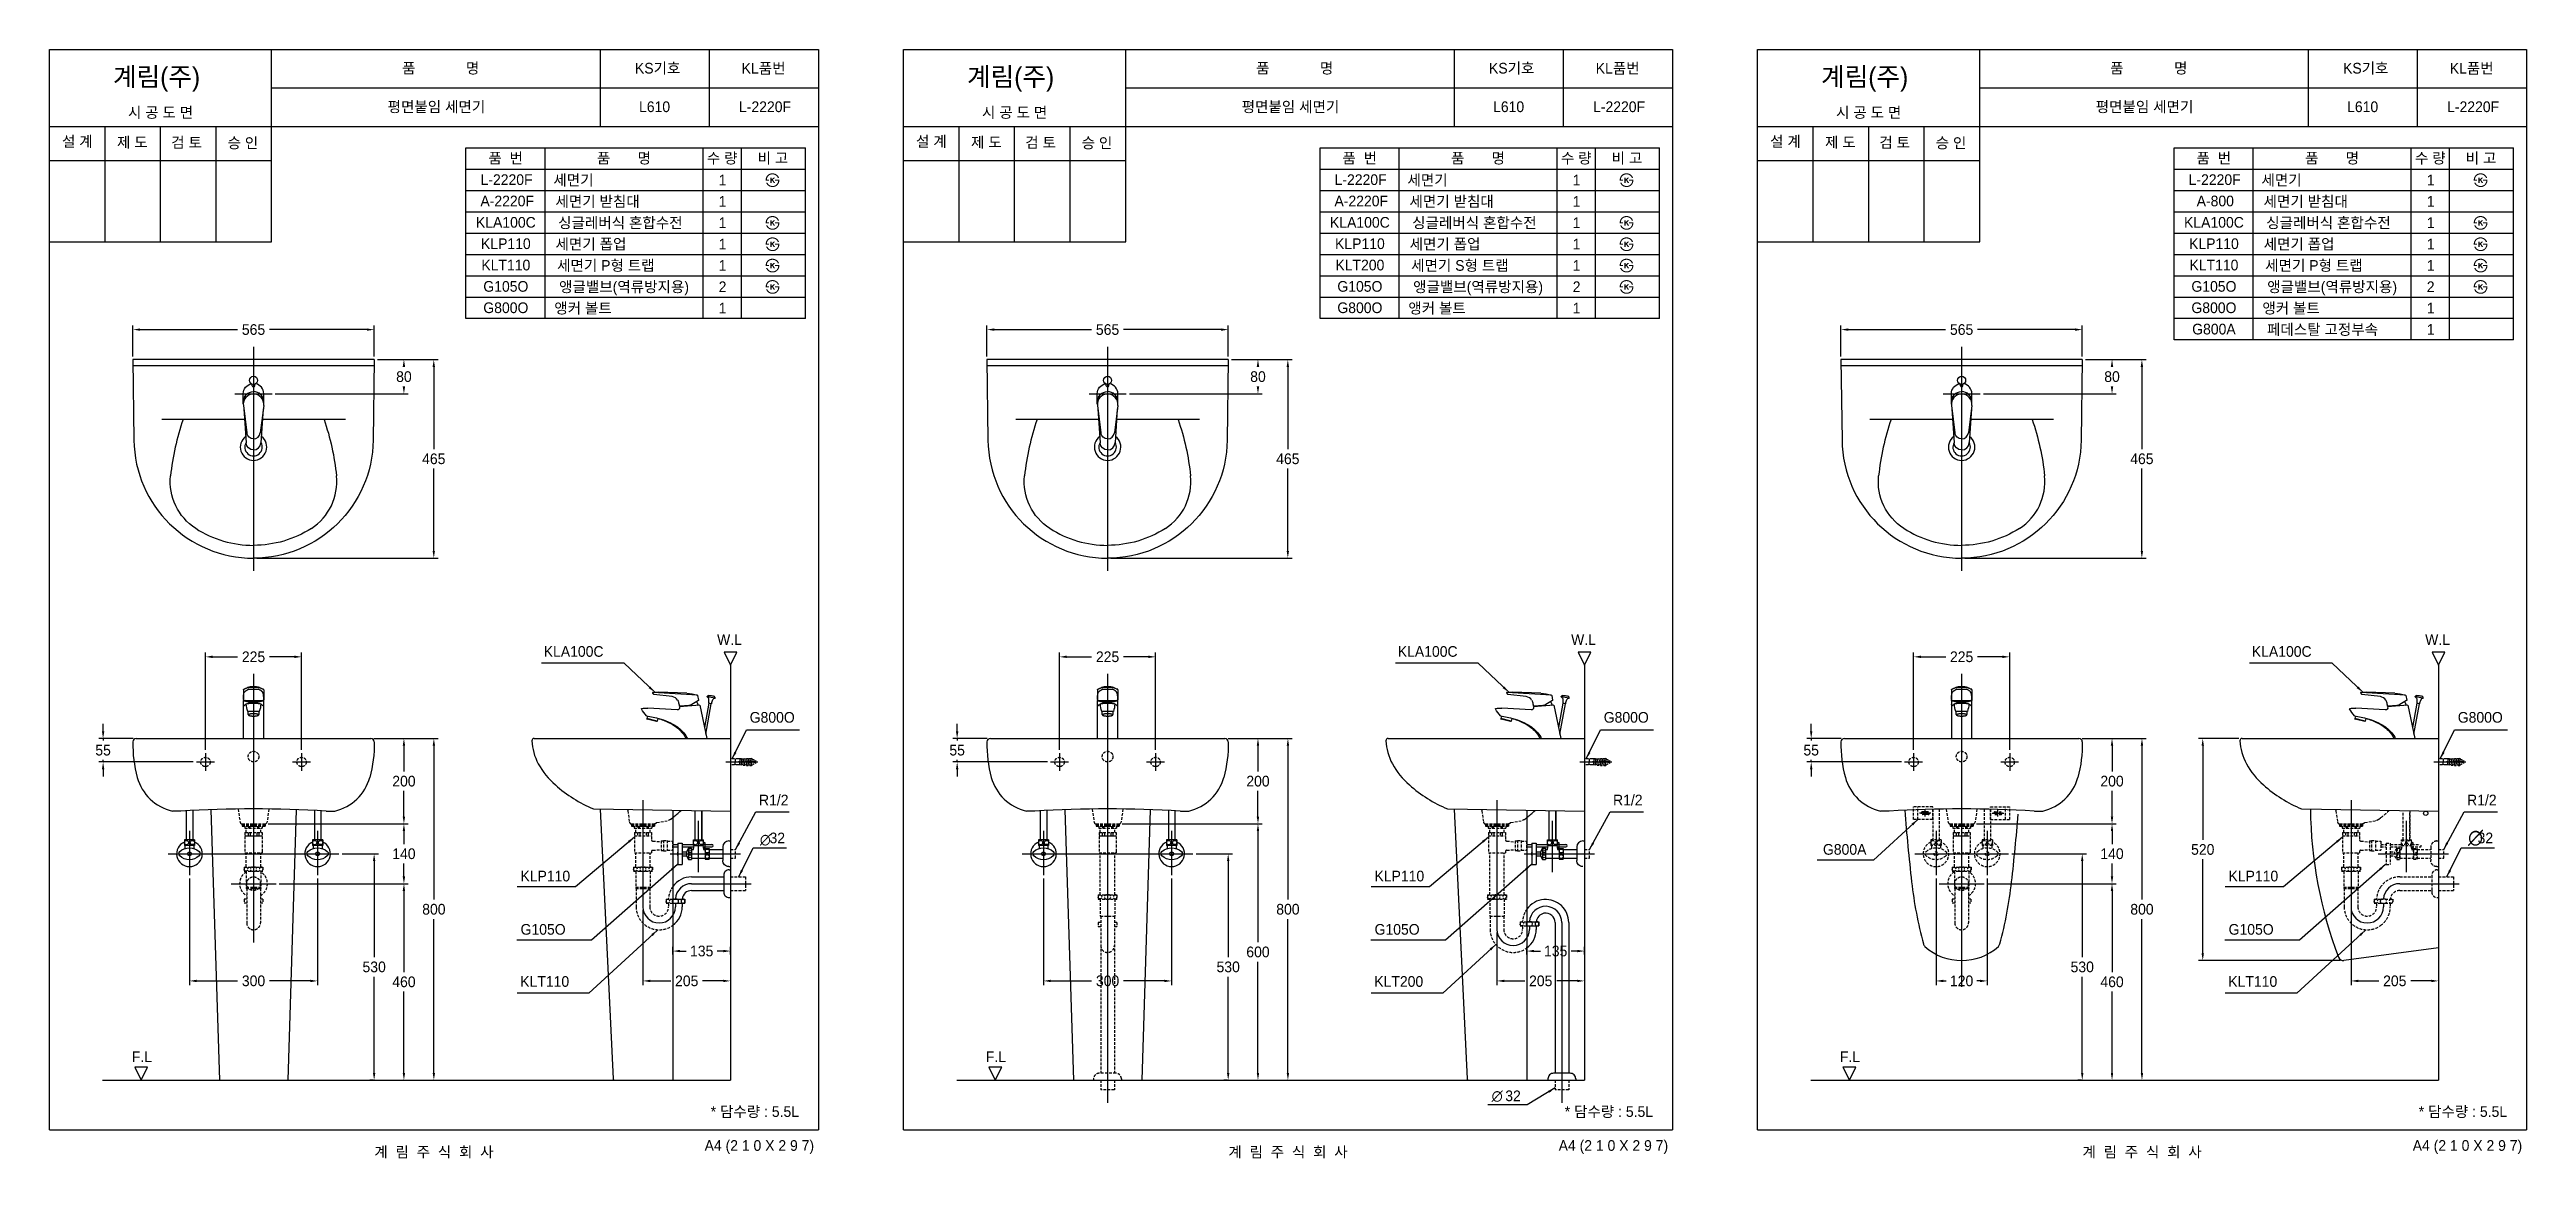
# Model space of a CAD drawing. Header units: millimetres. Extents: x 0 to 5799, y -67 to 2530.
import ezdxf
from ezdxf.enums import TextEntityAlignment as Align
from ezdxf.lldxf.tags import DXFTag

# ---------------------------------------------------------------- set-up
doc = ezdxf.new("R2010")
doc.units = ezdxf.units.MM
doc.linetypes.add('DASHED2', pattern=[9.525, 6.35, -3.175])
for name, color, linetype in [('TEXT', 7, 'Continuous'), ('내부선 및 부속', 4, 'Continuous'), ('도각라인', 7, 'Continuous'), ('외형선', 3, 'Continuous'), ('점선', 6, 'DASHED2'), ('중심선', 1, 'DASHED'), ('치수선', 7, 'Continuous')]:
    doc.layers.add(name, color=color, linetype=linetype)
doc.styles.add('140911', font='HBATANG.TTF')
doc.styles.add('____', font='')
doc.styles.add('타이틀', font='H2GTRM.TTF', dxfattribs={"height": 25})
doc.styles.get('____').set_extended_font_data('굴림')
tags = doc.linetypes.add('DASHDOT', pattern=[70, 31, -13, 13, -13]).pattern_tags.tags
tags[10:11] = [DXFTag(74, 4), DXFTag(75, 0), DXFTag(340, '0'), DXFTag(46, 0.0), DXFTag(50, 0.0), DXFTag(44, 0.0), DXFTag(45, 0.0)]
tags[8:9] = [DXFTag(74, 4), DXFTag(75, 0), DXFTag(340, '0'), DXFTag(46, 0.0), DXFTag(50, 0.0), DXFTag(44, 0.0), DXFTag(45, 0.0)]
tags[6:7] = [DXFTag(74, 4), DXFTag(75, 0), DXFTag(340, '0'), DXFTag(46, 0.0), DXFTag(50, 0.0), DXFTag(44, 0.0), DXFTag(45, 0.0)]
tags[4:5] = [DXFTag(74, 4), DXFTag(75, 0), DXFTag(340, '0'), DXFTag(46, 0.0), DXFTag(50, 0.0), DXFTag(44, 0.0), DXFTag(45, 0.0)]
tags = doc.linetypes.add('DASHED', pattern=[25.72, 12.86, -12.86]).pattern_tags.tags
tags[6:7] = [DXFTag(74, 4), DXFTag(75, 0), DXFTag(340, '0'), DXFTag(46, 0.0), DXFTag(50, 0.0), DXFTag(44, 0.0), DXFTag(45, 0.0)]
tags[4:5] = [DXFTag(74, 4), DXFTag(75, 0), DXFTag(340, '0'), DXFTag(46, 0.0), DXFTag(50, 0.0), DXFTag(44, 0.0), DXFTag(45, 0.0)]
doc.dimstyles.new('MSADIM', dxfattribs={"dimtxt": 33, "dimasz": 17, "dimexe": 10, "dimexo": 7.5, "dimgap": 10, "dimtad": 0, "dimtih": 1, "dimtoh": 1, "dimdec": 0, "dimzin": 1, "dimdsep": 46, "dimtxsty": '____', "dimcen": 11.25, "dimadec": 0, "dimazin": 0, "dimtfac": 1, "dimtdec": 0, "dimtix": 1, "dimtmove": 0, "dimatfit": 3, "dimfxl": 0, "dimtolj": 1, "dimtzin": 1, "dimarcsym": 0})

msp = doc.modelspace()

# ---------------------------------------------------------------- texts
at = {"layer": 'TEXT', "style": '타이틀'}
for p in [(148.6, 2444.3), (2148.1, 2444.3), (4147.6, 2444.3)]:
    msp.add_text('계림(주)', height=44, dxfattribs=at).set_placement(p)
for s, p in [('품             명', (915.7, 2486.4)), ('KS기호', (1423.8, 2486.3)), ('KL품번', (1671.8, 2486.1)), ('품             명', (2915.2, 2486.4)), ('KS기호', (3423.3, 2486.3)), ('KL품번', (3671.3, 2486.1)), ('품             명', (4914.7, 2486.4)), ('KS기호', (5422.8, 2486.3)), ('KL품번', (5670.8, 2486.1)), ('시 공 도 면', (259.9, 2382.7)), ('평면붙임 세면기', (905.8, 2396)), ('L610', (1416.5, 2396)), ('L-2220F', (1675.1, 2396)), ('시 공 도 면', (2259.4, 2382.7)), ('평면붙임 세면기', (2905.3, 2396)), ('L610', (3416, 2396)), ('L-2220F', (3674.6, 2396)), ('시 공 도 면', (4258.9, 2382.7)), ('평면붙임 세면기', (4904.8, 2396)), ('L610', (5415.5, 2396)), ('L-2220F', (5674.1, 2396)), ('설 계', (65, 2314.6)), ('제 도', (193.8, 2312.9)), ('검 토', (320.8, 2312.3)), ('승 인', (452.7, 2311.4)), ('설 계', (2064.5, 2314.6)), ('제 도', (2193.2, 2312.9)), ('검 토', (2320.3, 2312.3)), ('승 인', (2452.2, 2311.4)), ('설 계', (4064, 2314.6)), ('제 도', (4192.7, 2312.9)), ('검 토', (4319.7, 2312.3)), ('승 인', (4451.7, 2311.4)), ('품  번', (1067.9, 2275.7)), ('품       명', (1344.8, 2275.7)), ('수 량', (1574.8, 2275.7)), ('비 고', (1693.6, 2275.7)), ('품  번', (3067.4, 2275.7)), ('품       명', (3344.3, 2275.7)), ('수 량', (3574.3, 2275.7)), ('비 고', (3693.1, 2275.7)), ('품  번', (5066.9, 2275.7)), ('품       명', (5343.8, 2275.7)), ('수 량', (5573.8, 2275.7)), ('비 고', (5692.6, 2275.7)), ('L-2220F', (1070, 2225.3)), ('세면기', (1226.7, 2224.4)), ('1', (1575.7, 2224.4)), ('L-2220F', (3069.5, 2225.3)), ('세면기', (3226.2, 2224.4)), ('1', (3575.2, 2224.4)), ('L-2220F', (5069, 2225.3)), ('세면기', (5225.7, 2224.4)), ('1', (5574.7, 2224.4)), ('A-2220F', (1071.5, 2175.3)), (' 세면기 받침대', (1278.6, 2174.4)), ('1', (1575.7, 2174.4)), ('A-2220F', (3071, 2175.3)), (' 세면기 받침대', (3278.1, 2174.4)), ('1', (3575.2, 2174.4)), ('A-800', (5070.5, 2175.3)), (' 세면기 받침대', (5277.6, 2174.4)), ('1', (5574.7, 2174.4)), ('KLA100C', (1068.3, 2125.3)), ('KLP110', (1068.3, 2075.3)), ('세면기 폽업', (1267.6, 2074.4)), ('싱글레버식 혼합수전', (1336.4, 2124.4)), ('1', (1575.7, 2124.4)), ('KLA100C', (3067.8, 2125.3)), ('KLP110', (3067.8, 2075.3)), ('세면기 폽업', (3267.1, 2074.4)), ('싱글레버식 혼합수전', (3335.9, 2124.4)), ('1', (3575.2, 2124.4)), ('KLA100C', (5067.3, 2125.3)), ('KLP110', (5067.3, 2075.3)), ('세면기 폽업', (5266.6, 2074.4)), ('싱글레버식 혼합수전', (5335.4, 2124.4)), ('1', (5574.7, 2124.4)), ('KLT110', (1068.3, 2025.3)), ('세면기 P형 트랩', (1302.4, 2024.4)), ('1', (1575.7, 2074.4)), ('1', (1575.7, 2024.4)), ('KLT200', (3067.8, 2025.3)), ('세면기 S형 트랩', (3301.9, 2024.4)), ('1', (3575.2, 2074.4)), ('1', (3575.2, 2024.4)), ('KLT110', (5067.3, 2025.3)), ('세면기 P형 트랩', (5301.4, 2024.4)), ('1', (5574.7, 2074.4)), ('1', (5574.7, 2024.4)), ('G105O', (1068.3, 1975.3)), ('앵글밸브(역류방지용)', (1345, 1974.4)), ('2', (1575.7, 1974.4)), ('G105O', (3067.8, 1975.3)), ('앵글밸브(역류방지용)', (3344.5, 1974.4)), ('2', (3575.2, 1974.4)), ('G105O', (5067.3, 1975.3)), ('앵글밸브(역류방지용)', (5344, 1974.4)), ('2', (5574.7, 1974.4)), ('G800O', (1068.3, 1925.3)), ('앵커 볼트', (1249, 1924.4)), ('1', (1575.7, 1924.4)), ('G800O', (3067.8, 1925.3)), ('앵커 볼트', (3248.5, 1924.4)), ('1', (3575.2, 1924.4)), ('G800O', (5067.3, 1925.3)), ('앵커 볼트', (5248, 1924.4)), ('1', (5574.7, 1924.4)), ('G800A', (5067.3, 1875.3)), ('페데스탈 고정부속', (5321.6, 1874.4)), ('1', (5574.7, 1874.4)), ('* 담수량 : 5.5L', (1651.3, 42.9)), ('* 담수량 : 5.5L', (3650.8, 42.9)), ('* 담수량 : 5.5L', (5650.3, 42.9)), ('계  림  주  식  회  사', (900, -51.7)), ('계  림  주  식  회  사', (2899.5, -51.7)), ('계  림  주  식  회  사', (4899, -51.7))]:
    msp.add_text(s, height=25, dxfattribs=at).set_placement(p, align=Align.MIDDLE_CENTER)
for s, p in [('W.L', (1591.9, 1148.3)), ('W.L', (3591.4, 1148.3)), ('W.L', (5590.9, 1148.3)), ('F.L', (216.2, 171.3)), ('F.L', (2215.7, 171.3)), ('F.L', (4215.2, 171.3))]:
    msp.add_text(s, height=25, dxfattribs=at).set_placement(p, align=Align.MIDDLE)
for p in [(1790, -36.5), (3789.5, -36.5), (5789, -36.5)]:
    msp.add_text('A4 (2 1 0 X 2 9 7)', height=25, dxfattribs=at).set_placement(p, align=Align.MIDDLE_RIGHT)
at = {"layer": 'TEXT', "char_height": 25, "width": 380.447, "attachment_point": 1, "line_spacing_factor": 0.963855, "style": '타이틀'}
for s, insert in [('\\A1;KLA100C', (1157, 1132.9)), ('\\A1;KLA100C', (3156.5, 1132.9)), ('\\A1;KLA100C', (5156, 1132.9)), ('\\A1;G800O', (1639.2, 978.6)), ('\\A1;G800O', (3638.7, 978.6)), ('\\A1;G800O', (5638.2, 978.6)), ('\\A1;G800A', (4151.9, 669.4)), ('\\A1;KLP110', (1102.5, 607)), ('\\A1;KLP110', (3102, 607)), ('\\A1;KLP110', (5101.4, 607)), ('\\A1;G105O', (1102.8, 482.1)), ('\\A1;G105O', (3102.2, 482.1)), ('\\A1;G105O', (5101.7, 482.1)), ('\\A1;KLT110', (1102, 360.1)), ('\\A1;KLT200', (3101.5, 360.1)), ('\\A1;KLT110', (5101, 360.1))]:
    msp.add_mtext(s, dxfattribs=dict(at, insert=insert))
at = {"layer": '치수선'}
for s, height, style, p in [('32', 25, '타이틀', (1685.6, 671.2)), ('∅', 35, '____', (5662.1, 667.3)), ('32', 25, '타이틀', (5684.6, 671.2)), ('∅', 25, '____', (1663.1, 667.3)), ('∅', 25, '140911', (3376.3, 67.1)), ('32', 25, '타이틀', (3408.2, 67.3))]:
    msp.add_text(s, height=height, dxfattribs=dict(at, style=style)).set_placement(p)
at = {"layer": '치수선', "linetype": 'Continuous', "char_height": 25, "width": 380.447, "attachment_point": 1, "line_spacing_factor": 0.963855, "style": '타이틀'}
for insert in [(1661, 785), (3660.5, 785), (5660, 785)]:
    msp.add_mtext('\\A1;R1/2', dxfattribs=dict(at, insert=insert))

# ---------------------------------------------------------------- blocks, each defined once
blk = doc.blocks.new('*D7')
at = {"layer": '치수선', "color": 0, "linetype": 'Continuous', "lineweight": -2}
for p, q in [((195.1, 1811.4), (195.1, 1884.1)), ((212.1, 1874.1), (440.2, 1874.1)), ((743.1, 1874.1), (515, 1874.1)), ((760.1, 1811.4), (760.1, 1884.1))]:
    blk.add_line(p, q, dxfattribs=at)
at = {"layer": '치수선', "color": 0, "linetype": 'Continuous'}
for points in [[(212.1, 1876.9), (212.1, 1871.3), (195.1, 1874.1)], [(743.1, 1876.9), (743.1, 1871.3), (760.1, 1874.1)]]:
    blk.add_solid(points, dxfattribs=at)
at = {"layer": '치수선', "color": 0, "linetype": 'Continuous', "insert": (477.6, 1874.1), "char_height": 25, "attachment_point": 5, "style": '____'}
blk.add_mtext('\\A1;565', dxfattribs=at)
blk = doc.blocks.new('*D8')
at = {"layer": '치수선', "color": 0, "linetype": 'Continuous', "lineweight": -2}
for p, q in [((767.6, 1803.9), (839.7, 1803.9)), ((829.7, 1786.9), (829.7, 1786.7)), ((829.7, 1740.9), (829.7, 1741)), ((528.6, 1723.9), (839.7, 1723.9))]:
    blk.add_line(p, q, dxfattribs=at)
at = {"layer": '치수선', "color": 0, "linetype": 'Continuous'}
for points in [[(826.8, 1786.9), (832.5, 1786.9), (829.7, 1803.9)], [(826.8, 1740.9), (832.5, 1740.9), (829.7, 1723.9)]]:
    blk.add_solid(points, dxfattribs=at)
at = {"layer": '치수선', "color": 0, "linetype": 'Continuous', "insert": (829.7, 1763.9), "char_height": 25, "attachment_point": 5, "style": '____'}
blk.add_mtext('\\A1;80', dxfattribs=at)
blk = doc.blocks.new('*D9')
at = {"layer": '치수선', "color": 0, "linetype": 'Continuous', "lineweight": -2}
for p, q in [((767.6, 1803.9), (909.6, 1803.9)), ((899.6, 1786.9), (899.6, 1594.2)), ((899.6, 1355.9), (899.6, 1548.5)), ((485.1, 1338.9), (909.6, 1338.9))]:
    blk.add_line(p, q, dxfattribs=at)
at = {"layer": '치수선', "color": 0, "linetype": 'Continuous'}
for points in [[(896.8, 1786.9), (902.4, 1786.9), (899.6, 1803.9)], [(896.8, 1355.9), (902.4, 1355.9), (899.6, 1338.9)]]:
    blk.add_solid(points, dxfattribs=at)
at = {"layer": '치수선', "color": 0, "linetype": 'Continuous', "insert": (899.6, 1571.4), "char_height": 25, "attachment_point": 5, "style": '____'}
blk.add_mtext('\\A1;465', dxfattribs=at)
blk = doc.blocks.new('*D10')
at = {"layer": '치수선', "color": 0, "linetype": 'Continuous', "lineweight": -2}
for p, q in [((365.1, 890.1), (365.1, 1117.8)), ((382.1, 1107.8), (440.3, 1107.8)), ((573.1, 1107.8), (514.9, 1107.8)), ((590.1, 890.1), (590.1, 1117.8))]:
    blk.add_line(p, q, dxfattribs=at)
at = {"layer": '치수선', "color": 0, "linetype": 'Continuous'}
for points in [[(382.1, 1110.7), (382.1, 1105), (365.1, 1107.8)], [(573.1, 1110.7), (573.1, 1105), (590.1, 1107.8)]]:
    blk.add_solid(points, dxfattribs=at)
at = {"layer": '치수선', "color": 0, "linetype": 'Continuous', "insert": (477.6, 1107.8), "char_height": 25, "attachment_point": 5, "style": '____'}
blk.add_mtext('\\A1;225', dxfattribs=at)
blk = doc.blocks.new('*D11')
at = {"layer": '치수선', "color": 0, "linetype": 'Continuous', "lineweight": -2}
for p, q in [((125.4, 933.6), (125.4, 950.6)), ((195.6, 916.6), (115.4, 916.6)), ((125.4, 916.6), (125.4, 911.9)), ((336.6, 861.6), (115.4, 861.6)), ((125.4, 861.6), (125.4, 866.3)), ((125.4, 844.6), (125.4, 827.6))]:
    blk.add_line(p, q, dxfattribs=at)
at = {"layer": '치수선', "color": 0, "linetype": 'Continuous'}
for points in [[(122.6, 933.6), (128.3, 933.6), (125.4, 916.6)], [(122.6, 844.6), (128.3, 844.6), (125.4, 861.6)]]:
    blk.add_solid(points, dxfattribs=at)
at = {"layer": '치수선', "color": 0, "linetype": 'Continuous', "insert": (125.4, 889.1), "char_height": 25, "attachment_point": 5, "style": '____'}
blk.add_mtext('\\A1;55', dxfattribs=at)
blk = doc.blocks.new('*D12')
at = {"layer": '치수선', "color": 0, "linetype": 'Continuous', "lineweight": -2}
for p, q in [((759.6, 916.6), (839.7, 916.6)), ((829.7, 899.6), (829.7, 839.5)), ((829.7, 733.6), (829.7, 793.8)), ((512.1, 716.6), (839.7, 716.6))]:
    blk.add_line(p, q, dxfattribs=at)
at = {"layer": '치수선', "color": 0, "linetype": 'Continuous'}
for points in [[(826.8, 899.6), (832.5, 899.6), (829.7, 916.6)], [(826.8, 733.6), (832.5, 733.6), (829.7, 716.6)]]:
    blk.add_solid(points, dxfattribs=at)
at = {"layer": '치수선', "color": 0, "linetype": 'Continuous', "insert": (829.7, 816.6), "char_height": 25, "attachment_point": 5, "style": '____'}
blk.add_mtext('\\A1;200', dxfattribs=at)
blk = doc.blocks.new('*D13')
at = {"layer": '치수선', "color": 0, "linetype": 'Continuous', "lineweight": -2}
for p, q in [((512.1, 716.6), (839.7, 716.6)), ((829.7, 699.6), (829.7, 669.5)), ((829.7, 593.6), (829.7, 623.8)), ((537.7, 576.6), (839.7, 576.6))]:
    blk.add_line(p, q, dxfattribs=at)
at = {"layer": '치수선', "color": 0, "linetype": 'Continuous'}
for points in [[(826.8, 699.6), (832.5, 699.6), (829.7, 716.6)], [(826.8, 593.6), (832.5, 593.6), (829.7, 576.6)]]:
    blk.add_solid(points, dxfattribs=at)
at = {"layer": '치수선', "color": 0, "linetype": 'Continuous', "insert": (829.7, 646.6), "char_height": 25, "attachment_point": 5, "style": '____'}
blk.add_mtext('\\A1;140', dxfattribs=at)
blk = doc.blocks.new('*D1')
at = {"layer": '치수선', "color": 0, "linetype": 'Continuous', "lineweight": -2}
for p, q in [((537.7, 576.6), (839.7, 576.6)), ((829.7, 559.6), (829.7, 369.5)), ((829.7, 133.6), (829.7, 323.8)), ((809.3, 116.6), (839.7, 116.6))]:
    blk.add_line(p, q, dxfattribs=at)
at = {"layer": '치수선', "color": 0, "linetype": 'Continuous'}
for points in [[(826.8, 559.6), (832.5, 559.6), (829.7, 576.6)], [(826.8, 133.6), (832.5, 133.6), (829.7, 116.6)]]:
    blk.add_solid(points, dxfattribs=at)
at = {"layer": '치수선', "color": 0, "linetype": 'Continuous', "insert": (829.7, 346.6), "char_height": 25, "attachment_point": 5, "style": '____'}
blk.add_mtext('\\A1;460', dxfattribs=at)
blk = doc.blocks.new('*D2')
at = {"layer": '치수선', "color": 0, "linetype": 'Continuous', "lineweight": -2}
for p, q in [((685, 646.6), (770, 646.6)), ((760, 629.6), (760, 404.5)), ((760, 133.6), (760, 358.8)), ((758.4, 116.6), (750, 116.6))]:
    blk.add_line(p, q, dxfattribs=at)
at = {"layer": '치수선', "color": 0, "linetype": 'Continuous'}
for points in [[(757.1, 629.6), (762.8, 629.6), (760, 646.6)], [(757.1, 133.6), (762.8, 133.6), (760, 116.6)]]:
    blk.add_solid(points, dxfattribs=at)
at = {"layer": '치수선', "color": 0, "linetype": 'Continuous', "insert": (760, 381.6), "char_height": 25, "attachment_point": 5, "style": '____'}
blk.add_mtext('\\A1;530', dxfattribs=at)
blk = doc.blocks.new('*D3')
at = {"layer": '치수선', "color": 0, "linetype": 'Continuous', "lineweight": -2}
for p, q in [((759.6, 916.6), (909.8, 916.6)), ((899.8, 899.6), (899.8, 539.5)), ((899.8, 133.6), (899.8, 493.8)), ((894.3, 116.6), (909.8, 116.6))]:
    blk.add_line(p, q, dxfattribs=at)
at = {"layer": '치수선', "color": 0, "linetype": 'Continuous'}
for points in [[(896.9, 899.6), (902.6, 899.6), (899.8, 916.6)], [(896.9, 133.6), (902.6, 133.6), (899.8, 116.6)]]:
    blk.add_solid(points, dxfattribs=at)
at = {"layer": '치수선', "color": 0, "linetype": 'Continuous', "insert": (899.8, 516.6), "char_height": 25, "attachment_point": 5, "style": '____'}
blk.add_mtext('\\A1;800', dxfattribs=at)
blk = doc.blocks.new('*D4')
at = {"layer": '치수선', "color": 0, "linetype": 'Continuous', "lineweight": -2}
for p, q in [((327.6, 589.1), (327.6, 338.9)), ((627.6, 589.1), (627.6, 338.9)), ((344.6, 348.9), (440.3, 348.9)), ((610.6, 348.9), (514.9, 348.9))]:
    blk.add_line(p, q, dxfattribs=at)
at = {"layer": '치수선', "color": 0, "linetype": 'Continuous'}
for points in [[(344.6, 351.7), (344.6, 346), (327.6, 348.9)], [(610.6, 351.7), (610.6, 346), (627.6, 348.9)]]:
    blk.add_solid(points, dxfattribs=at)
at = {"layer": '치수선', "color": 0, "linetype": 'Continuous', "insert": (477.6, 348.9), "char_height": 25, "attachment_point": 5, "style": '____'}
blk.add_mtext('\\A1;300', dxfattribs=at)
blk = doc.blocks.new('*D5')
at = {"layer": '치수선', "color": 0, "linetype": 'Continuous', "lineweight": -2}
for p, q in [((1389.3, 515.1), (1389.3, 338.9)), ((1406.3, 348.9), (1454.4, 348.9)), ((1577.3, 348.9), (1529.1, 348.9)), ((1594.3, 356.5), (1594.3, 338.9))]:
    blk.add_line(p, q, dxfattribs=at)
at = {"layer": '치수선', "color": 0, "linetype": 'Continuous'}
for points in [[(1406.3, 351.7), (1406.3, 346), (1389.3, 348.9)], [(1577.3, 351.7), (1577.3, 346), (1594.3, 348.9)]]:
    blk.add_solid(points, dxfattribs=at)
at = {"layer": '치수선', "color": 0, "linetype": 'Continuous', "insert": (1491.8, 348.9), "char_height": 25, "attachment_point": 5, "style": '____'}
blk.add_mtext('\\A1;205', dxfattribs=at)
blk = doc.blocks.new('*D6')
at = {"layer": '치수선', "color": 0, "linetype": 'Continuous', "lineweight": -2}
for p, q in [((1459.3, 410.8), (1459.3, 428.8)), ((1476.3, 418.8), (1490.8, 418.8)), ((1577.3, 418.8), (1562.7, 418.8)), ((1594.3, 410.8), (1594.3, 428.8))]:
    blk.add_line(p, q, dxfattribs=at)
at = {"layer": '치수선', "color": 0, "linetype": 'Continuous'}
for points in [[(1476.3, 421.7), (1476.3, 416), (1459.3, 418.8)], [(1577.3, 421.7), (1577.3, 416), (1594.3, 418.8)]]:
    blk.add_solid(points, dxfattribs=at)
at = {"layer": '치수선', "color": 0, "linetype": 'Continuous', "insert": (1526.8, 418.8), "char_height": 25, "attachment_point": 5, "style": '____'}
blk.add_mtext('\\A1;135', dxfattribs=at)
blk = doc.blocks.new('*D14')
at = {"layer": '치수선', "color": 0, "linetype": 'Continuous', "lineweight": -2}
for p, q in [((2194.6, 1811.4), (2194.6, 1884.1)), ((2211.6, 1874.1), (2439.7, 1874.1)), ((2742.6, 1874.1), (2514.5, 1874.1)), ((2759.6, 1811.4), (2759.6, 1884.1))]:
    blk.add_line(p, q, dxfattribs=at)
at = {"layer": '치수선', "color": 0, "linetype": 'Continuous'}
for points in [[(2211.6, 1876.9), (2211.6, 1871.3), (2194.6, 1874.1)], [(2742.6, 1876.9), (2742.6, 1871.3), (2759.6, 1874.1)]]:
    blk.add_solid(points, dxfattribs=at)
at = {"layer": '치수선', "color": 0, "linetype": 'Continuous', "insert": (2477.1, 1874.1), "char_height": 25, "attachment_point": 5, "style": '____'}
blk.add_mtext('\\A1;565', dxfattribs=at)
blk = doc.blocks.new('*D15')
at = {"layer": '치수선', "color": 0, "linetype": 'Continuous', "lineweight": -2}
for p, q in [((2767.1, 1803.9), (2839.2, 1803.9)), ((2829.2, 1786.9), (2829.2, 1786.7)), ((2829.2, 1740.9), (2829.2, 1741)), ((2528.1, 1723.9), (2839.2, 1723.9))]:
    blk.add_line(p, q, dxfattribs=at)
at = {"layer": '치수선', "color": 0, "linetype": 'Continuous'}
for points in [[(2826.3, 1786.9), (2832, 1786.9), (2829.2, 1803.9)], [(2826.3, 1740.9), (2832, 1740.9), (2829.2, 1723.9)]]:
    blk.add_solid(points, dxfattribs=at)
at = {"layer": '치수선', "color": 0, "linetype": 'Continuous', "insert": (2829.2, 1763.9), "char_height": 25, "attachment_point": 5, "style": '____'}
blk.add_mtext('\\A1;80', dxfattribs=at)
blk = doc.blocks.new('*D16')
at = {"layer": '치수선', "color": 0, "linetype": 'Continuous', "lineweight": -2}
for p, q in [((2767.1, 1803.9), (2909.1, 1803.9)), ((2899.1, 1786.9), (2899.1, 1594.2)), ((2899.1, 1355.9), (2899.1, 1548.5)), ((2484.6, 1338.9), (2909.1, 1338.9))]:
    blk.add_line(p, q, dxfattribs=at)
at = {"layer": '치수선', "color": 0, "linetype": 'Continuous'}
for points in [[(2896.3, 1786.9), (2901.9, 1786.9), (2899.1, 1803.9)], [(2896.3, 1355.9), (2901.9, 1355.9), (2899.1, 1338.9)]]:
    blk.add_solid(points, dxfattribs=at)
at = {"layer": '치수선', "color": 0, "linetype": 'Continuous', "insert": (2899.1, 1571.4), "char_height": 25, "attachment_point": 5, "style": '____'}
blk.add_mtext('\\A1;465', dxfattribs=at)
blk = doc.blocks.new('*D17')
at = {"layer": '치수선', "color": 0, "linetype": 'Continuous', "lineweight": -2}
for p, q in [((2364.6, 890.1), (2364.6, 1117.8)), ((2381.6, 1107.8), (2439.8, 1107.8)), ((2572.6, 1107.8), (2514.4, 1107.8)), ((2589.6, 890.1), (2589.6, 1117.8))]:
    blk.add_line(p, q, dxfattribs=at)
at = {"layer": '치수선', "color": 0, "linetype": 'Continuous'}
for points in [[(2381.6, 1110.7), (2381.6, 1105), (2364.6, 1107.8)], [(2572.6, 1110.7), (2572.6, 1105), (2589.6, 1107.8)]]:
    blk.add_solid(points, dxfattribs=at)
at = {"layer": '치수선', "color": 0, "linetype": 'Continuous', "insert": (2477.1, 1107.8), "char_height": 25, "attachment_point": 5, "style": '____'}
blk.add_mtext('\\A1;225', dxfattribs=at)
blk = doc.blocks.new('*D18')
at = {"layer": '치수선', "color": 0, "linetype": 'Continuous', "lineweight": -2}
for p, q in [((2124.9, 933.6), (2124.9, 950.6)), ((2195.1, 916.6), (2114.9, 916.6)), ((2124.9, 916.6), (2124.9, 911.9)), ((2336.1, 861.6), (2114.9, 861.6)), ((2124.9, 861.6), (2124.9, 866.3)), ((2124.9, 844.6), (2124.9, 827.6))]:
    blk.add_line(p, q, dxfattribs=at)
at = {"layer": '치수선', "color": 0, "linetype": 'Continuous'}
for points in [[(2122.1, 933.6), (2127.8, 933.6), (2124.9, 916.6)], [(2122.1, 844.6), (2127.8, 844.6), (2124.9, 861.6)]]:
    blk.add_solid(points, dxfattribs=at)
at = {"layer": '치수선', "color": 0, "linetype": 'Continuous', "insert": (2124.9, 889.1), "char_height": 25, "attachment_point": 5, "style": '____'}
blk.add_mtext('\\A1;55', dxfattribs=at)
blk = doc.blocks.new('*D19')
at = {"layer": '치수선', "color": 0, "linetype": 'Continuous', "lineweight": -2}
for p, q in [((2759.1, 916.6), (2839.2, 916.6)), ((2829.2, 899.6), (2829.2, 839.5)), ((2829.2, 733.6), (2829.2, 793.8)), ((2511.6, 716.6), (2839.2, 716.6))]:
    blk.add_line(p, q, dxfattribs=at)
at = {"layer": '치수선', "color": 0, "linetype": 'Continuous'}
for points in [[(2826.3, 899.6), (2832, 899.6), (2829.2, 916.6)], [(2826.3, 733.6), (2832, 733.6), (2829.2, 716.6)]]:
    blk.add_solid(points, dxfattribs=at)
at = {"layer": '치수선', "color": 0, "linetype": 'Continuous', "insert": (2829.2, 816.6), "char_height": 25, "attachment_point": 5, "style": '____'}
blk.add_mtext('\\A1;200', dxfattribs=at)
blk = doc.blocks.new('*D20')
at = {"layer": '치수선', "color": 0, "linetype": 'Continuous', "lineweight": -2}
for p, q in [((2511.6, 716.6), (2839.2, 716.6)), ((2829.2, 699.6), (2829.2, 439.5)), ((2829.2, 133.6), (2829.2, 393.8)), ((2564.6, 116.6), (2839.2, 116.6))]:
    blk.add_line(p, q, dxfattribs=at)
at = {"layer": '치수선', "color": 0, "linetype": 'Continuous'}
for points in [[(2826.3, 699.6), (2832, 699.6), (2829.2, 716.6)], [(2826.3, 133.6), (2832, 133.6), (2829.2, 116.6)]]:
    blk.add_solid(points, dxfattribs=at)
at = {"layer": '치수선', "color": 0, "linetype": 'Continuous', "insert": (2829.2, 416.6), "char_height": 25, "attachment_point": 5, "style": '____'}
blk.add_mtext('\\A1;600', dxfattribs=at)
blk = doc.blocks.new('*D21')
at = {"layer": '치수선', "color": 0, "linetype": 'Continuous', "lineweight": -2}
for p, q in [((2684.5, 646.6), (2769.5, 646.6)), ((2759.5, 629.6), (2759.5, 404.5)), ((2759.5, 133.6), (2759.5, 358.8)), ((2757.9, 116.6), (2749.5, 116.6))]:
    blk.add_line(p, q, dxfattribs=at)
at = {"layer": '치수선', "color": 0, "linetype": 'Continuous'}
for points in [[(2756.6, 629.6), (2762.3, 629.6), (2759.5, 646.6)], [(2756.6, 133.6), (2762.3, 133.6), (2759.5, 116.6)]]:
    blk.add_solid(points, dxfattribs=at)
at = {"layer": '치수선', "color": 0, "linetype": 'Continuous', "insert": (2759.5, 381.6), "char_height": 25, "attachment_point": 5, "style": '____'}
blk.add_mtext('\\A1;530', dxfattribs=at)
blk = doc.blocks.new('*D22')
at = {"layer": '치수선', "color": 0, "linetype": 'Continuous', "lineweight": -2}
for p, q in [((2759.1, 916.6), (2909.3, 916.6)), ((2899.3, 899.6), (2899.3, 539.5)), ((2899.3, 133.6), (2899.3, 493.8)), ((2893.8, 116.6), (2909.3, 116.6))]:
    blk.add_line(p, q, dxfattribs=at)
at = {"layer": '치수선', "color": 0, "linetype": 'Continuous'}
for points in [[(2896.4, 899.6), (2902.1, 899.6), (2899.3, 916.6)], [(2896.4, 133.6), (2902.1, 133.6), (2899.3, 116.6)]]:
    blk.add_solid(points, dxfattribs=at)
at = {"layer": '치수선', "color": 0, "linetype": 'Continuous', "insert": (2899.3, 516.6), "char_height": 25, "attachment_point": 5, "style": '____'}
blk.add_mtext('\\A1;800', dxfattribs=at)
blk = doc.blocks.new('*D23')
at = {"layer": '치수선', "color": 0, "linetype": 'Continuous', "lineweight": -2}
for p, q in [((2327.1, 589.1), (2327.1, 338.9)), ((2627.1, 589.1), (2627.1, 338.9)), ((2344.1, 348.9), (2439.8, 348.9)), ((2610.1, 348.9), (2514.4, 348.9))]:
    blk.add_line(p, q, dxfattribs=at)
at = {"layer": '치수선', "color": 0, "linetype": 'Continuous'}
for points in [[(2344.1, 351.7), (2344.1, 346), (2327.1, 348.9)], [(2610.1, 351.7), (2610.1, 346), (2627.1, 348.9)]]:
    blk.add_solid(points, dxfattribs=at)
at = {"layer": '치수선', "color": 0, "linetype": 'Continuous', "insert": (2477.1, 348.9), "char_height": 25, "attachment_point": 5, "style": '____'}
blk.add_mtext('\\A1;300', dxfattribs=at)
blk = doc.blocks.new('*D24')
at = {"layer": '치수선', "color": 0, "linetype": 'Continuous', "lineweight": -2}
for p, q in [((3388.7, 462.1), (3388.7, 338.9)), ((3405.7, 348.9), (3453.9, 348.9)), ((3576.7, 348.9), (3528.6, 348.9)), ((3593.7, 356.5), (3593.7, 338.9))]:
    blk.add_line(p, q, dxfattribs=at)
at = {"layer": '치수선', "color": 0, "linetype": 'Continuous'}
for points in [[(3405.7, 351.7), (3405.7, 346), (3388.7, 348.9)], [(3576.7, 351.7), (3576.7, 346), (3593.7, 348.9)]]:
    blk.add_solid(points, dxfattribs=at)
at = {"layer": '치수선', "color": 0, "linetype": 'Continuous', "insert": (3491.2, 348.9), "char_height": 25, "attachment_point": 5, "style": '____'}
blk.add_mtext('\\A1;205', dxfattribs=at)
blk = doc.blocks.new('*D25')
at = {"layer": '치수선', "color": 0, "linetype": 'Continuous', "lineweight": -2}
for p, q in [((3458.7, 410.8), (3458.7, 428.8)), ((3475.7, 418.8), (3490.3, 418.8)), ((3576.7, 418.8), (3562.2, 418.8)), ((3593.7, 410.8), (3593.7, 428.8))]:
    blk.add_line(p, q, dxfattribs=at)
at = {"layer": '치수선', "color": 0, "linetype": 'Continuous'}
for points in [[(3475.7, 421.7), (3475.7, 416), (3458.7, 418.8)], [(3576.7, 421.7), (3576.7, 416), (3593.7, 418.8)]]:
    blk.add_solid(points, dxfattribs=at)
at = {"layer": '치수선', "color": 0, "linetype": 'Continuous', "insert": (3526.2, 418.8), "char_height": 25, "attachment_point": 5, "style": '____'}
blk.add_mtext('\\A1;135', dxfattribs=at)
blk = doc.blocks.new('*D26')
at = {"layer": '치수선', "color": 0, "linetype": 'Continuous', "lineweight": -2}
for p, q in [((4194.1, 1811.4), (4194.1, 1884.1)), ((4211.1, 1874.1), (4439.2, 1874.1)), ((4742.1, 1874.1), (4513.9, 1874.1)), ((4759.1, 1811.4), (4759.1, 1884.1))]:
    blk.add_line(p, q, dxfattribs=at)
at = {"layer": '치수선', "color": 0, "linetype": 'Continuous'}
for points in [[(4211.1, 1876.9), (4211.1, 1871.3), (4194.1, 1874.1)], [(4742.1, 1876.9), (4742.1, 1871.3), (4759.1, 1874.1)]]:
    blk.add_solid(points, dxfattribs=at)
at = {"layer": '치수선', "color": 0, "linetype": 'Continuous', "insert": (4476.6, 1874.1), "char_height": 25, "attachment_point": 5, "style": '____'}
blk.add_mtext('\\A1;565', dxfattribs=at)
blk = doc.blocks.new('*D27')
at = {"layer": '치수선', "color": 0, "linetype": 'Continuous', "lineweight": -2}
for p, q in [((4766.6, 1803.9), (4838.7, 1803.9)), ((4828.7, 1786.9), (4828.7, 1786.7)), ((4828.7, 1740.9), (4828.7, 1741)), ((4527.6, 1723.9), (4838.7, 1723.9))]:
    blk.add_line(p, q, dxfattribs=at)
at = {"layer": '치수선', "color": 0, "linetype": 'Continuous'}
for points in [[(4825.8, 1786.9), (4831.5, 1786.9), (4828.7, 1803.9)], [(4825.8, 1740.9), (4831.5, 1740.9), (4828.7, 1723.9)]]:
    blk.add_solid(points, dxfattribs=at)
at = {"layer": '치수선', "color": 0, "linetype": 'Continuous', "insert": (4828.7, 1763.9), "char_height": 25, "attachment_point": 5, "style": '____'}
blk.add_mtext('\\A1;80', dxfattribs=at)
blk = doc.blocks.new('*D28')
at = {"layer": '치수선', "color": 0, "linetype": 'Continuous', "lineweight": -2}
for p, q in [((4766.6, 1803.9), (4908.6, 1803.9)), ((4898.6, 1786.9), (4898.6, 1594.2)), ((4898.6, 1355.9), (4898.6, 1548.5)), ((4484.1, 1338.9), (4908.6, 1338.9))]:
    blk.add_line(p, q, dxfattribs=at)
at = {"layer": '치수선', "color": 0, "linetype": 'Continuous'}
for points in [[(4895.8, 1786.9), (4901.4, 1786.9), (4898.6, 1803.9)], [(4895.8, 1355.9), (4901.4, 1355.9), (4898.6, 1338.9)]]:
    blk.add_solid(points, dxfattribs=at)
at = {"layer": '치수선', "color": 0, "linetype": 'Continuous', "insert": (4898.6, 1571.4), "char_height": 25, "attachment_point": 5, "style": '____'}
blk.add_mtext('\\A1;465', dxfattribs=at)
blk = doc.blocks.new('*D29')
at = {"layer": '치수선', "color": 0, "linetype": 'Continuous', "lineweight": -2}
for p, q in [((4364.1, 890.1), (4364.1, 1117.8)), ((4381.1, 1107.8), (4439.3, 1107.8)), ((4572.1, 1107.8), (4513.9, 1107.8)), ((4589.1, 890.1), (4589.1, 1117.8))]:
    blk.add_line(p, q, dxfattribs=at)
at = {"layer": '치수선', "color": 0, "linetype": 'Continuous'}
for points in [[(4381.1, 1110.7), (4381.1, 1105), (4364.1, 1107.8)], [(4572.1, 1110.7), (4572.1, 1105), (4589.1, 1107.8)]]:
    blk.add_solid(points, dxfattribs=at)
at = {"layer": '치수선', "color": 0, "linetype": 'Continuous', "insert": (4476.6, 1107.8), "char_height": 25, "attachment_point": 5, "style": '____'}
blk.add_mtext('\\A1;225', dxfattribs=at)
blk = doc.blocks.new('*D30')
at = {"layer": '치수선', "color": 0, "linetype": 'Continuous', "lineweight": -2}
for p, q in [((4124.4, 933.6), (4124.4, 950.6)), ((4194.6, 916.6), (4114.4, 916.6)), ((4124.4, 916.6), (4124.4, 911.9)), ((4335.6, 861.6), (4114.4, 861.6)), ((4124.4, 861.6), (4124.4, 866.3)), ((4124.4, 844.6), (4124.4, 827.6))]:
    blk.add_line(p, q, dxfattribs=at)
at = {"layer": '치수선', "color": 0, "linetype": 'Continuous'}
for points in [[(4121.6, 933.6), (4127.3, 933.6), (4124.4, 916.6)], [(4121.6, 844.6), (4127.3, 844.6), (4124.4, 861.6)]]:
    blk.add_solid(points, dxfattribs=at)
at = {"layer": '치수선', "color": 0, "linetype": 'Continuous', "insert": (4124.4, 889.1), "char_height": 25, "attachment_point": 5, "style": '____'}
blk.add_mtext('\\A1;55', dxfattribs=at)
blk = doc.blocks.new('*D31')
at = {"layer": '치수선', "color": 0, "linetype": 'Continuous', "lineweight": -2}
for p, q in [((4758.6, 916.6), (4838.7, 916.6)), ((4828.7, 899.6), (4828.7, 839.5)), ((4828.7, 733.6), (4828.7, 793.8)), ((4511.1, 716.6), (4838.7, 716.6))]:
    blk.add_line(p, q, dxfattribs=at)
at = {"layer": '치수선', "color": 0, "linetype": 'Continuous'}
for points in [[(4825.8, 899.6), (4831.5, 899.6), (4828.7, 916.6)], [(4825.8, 733.6), (4831.5, 733.6), (4828.7, 716.6)]]:
    blk.add_solid(points, dxfattribs=at)
at = {"layer": '치수선', "color": 0, "linetype": 'Continuous', "insert": (4828.7, 816.6), "char_height": 25, "attachment_point": 5, "style": '____'}
blk.add_mtext('\\A1;200', dxfattribs=at)
blk = doc.blocks.new('*D32')
at = {"layer": '치수선', "color": 0, "linetype": 'Continuous', "lineweight": -2}
for p, q in [((4511.1, 716.6), (4838.7, 716.6)), ((4828.7, 699.6), (4828.7, 669.5)), ((4828.7, 593.6), (4828.7, 623.8)), ((4536.7, 576.6), (4838.7, 576.6))]:
    blk.add_line(p, q, dxfattribs=at)
at = {"layer": '치수선', "color": 0, "linetype": 'Continuous'}
for points in [[(4825.8, 699.6), (4831.5, 699.6), (4828.7, 716.6)], [(4825.8, 593.6), (4831.5, 593.6), (4828.7, 576.6)]]:
    blk.add_solid(points, dxfattribs=at)
at = {"layer": '치수선', "color": 0, "linetype": 'Continuous', "insert": (4828.7, 646.6), "char_height": 25, "attachment_point": 5, "style": '____'}
blk.add_mtext('\\A1;140', dxfattribs=at)
blk = doc.blocks.new('*D33')
at = {"layer": '치수선', "color": 0, "linetype": 'Continuous', "lineweight": -2}
for p, q in [((4536.7, 576.6), (4838.7, 576.6)), ((4828.7, 559.6), (4828.7, 369.5)), ((4828.7, 133.6), (4828.7, 323.8)), ((4808.3, 116.6), (4838.7, 116.6))]:
    blk.add_line(p, q, dxfattribs=at)
at = {"layer": '치수선', "color": 0, "linetype": 'Continuous'}
for points in [[(4825.8, 559.6), (4831.5, 559.6), (4828.7, 576.6)], [(4825.8, 133.6), (4831.5, 133.6), (4828.7, 116.6)]]:
    blk.add_solid(points, dxfattribs=at)
at = {"layer": '치수선', "color": 0, "linetype": 'Continuous', "insert": (4828.7, 346.6), "char_height": 25, "attachment_point": 5, "style": '____'}
blk.add_mtext('\\A1;460', dxfattribs=at)
blk = doc.blocks.new('*D34')
at = {"layer": '치수선', "color": 0, "linetype": 'Continuous', "lineweight": -2}
for p, q in [((4594, 646.6), (4769, 646.6)), ((4759, 629.6), (4759, 404.5)), ((4759, 133.6), (4759, 358.8)), ((4757.4, 116.6), (4749, 116.6))]:
    blk.add_line(p, q, dxfattribs=at)
at = {"layer": '치수선', "color": 0, "linetype": 'Continuous'}
for points in [[(4756.1, 629.6), (4761.8, 629.6), (4759, 646.6)], [(4756.1, 133.6), (4761.8, 133.6), (4759, 116.6)]]:
    blk.add_solid(points, dxfattribs=at)
at = {"layer": '치수선', "color": 0, "linetype": 'Continuous', "insert": (4759, 381.6), "char_height": 25, "attachment_point": 5, "style": '____'}
blk.add_mtext('\\A1;530', dxfattribs=at)
blk = doc.blocks.new('*D35')
at = {"layer": '치수선', "color": 0, "linetype": 'Continuous', "lineweight": -2}
for p, q in [((4758.6, 916.6), (4908.8, 916.6)), ((4898.8, 899.6), (4898.8, 539.5)), ((4898.8, 133.6), (4898.8, 493.8)), ((4893.3, 116.6), (4908.8, 116.6))]:
    blk.add_line(p, q, dxfattribs=at)
at = {"layer": '치수선', "color": 0, "linetype": 'Continuous'}
for points in [[(4895.9, 899.6), (4901.6, 899.6), (4898.8, 916.6)], [(4895.9, 133.6), (4901.6, 133.6), (4898.8, 116.6)]]:
    blk.add_solid(points, dxfattribs=at)
at = {"layer": '치수선', "color": 0, "linetype": 'Continuous', "insert": (4898.8, 516.6), "char_height": 25, "attachment_point": 5, "style": '____'}
blk.add_mtext('\\A1;800', dxfattribs=at)
blk = doc.blocks.new('*D36')
at = {"layer": '치수선', "color": 0, "linetype": 'Continuous', "lineweight": -2}
for p, q in [((4416.6, 589.1), (4416.6, 338.9)), ((4536.6, 589.1), (4536.6, 338.9)), ((4433.6, 348.9), (4440.6, 348.9)), ((4519.6, 348.9), (4512.5, 348.9))]:
    blk.add_line(p, q, dxfattribs=at)
at = {"layer": '치수선', "color": 0, "linetype": 'Continuous'}
for points in [[(4433.6, 351.7), (4433.6, 346), (4416.6, 348.9)], [(4519.6, 351.7), (4519.6, 346), (4536.6, 348.9)]]:
    blk.add_solid(points, dxfattribs=at)
at = {"layer": '치수선', "color": 0, "linetype": 'Continuous', "insert": (4476.6, 348.9), "char_height": 25, "attachment_point": 5, "style": '____'}
blk.add_mtext('\\A1;120', dxfattribs=at)
blk = doc.blocks.new('*D37')
at = {"layer": '치수선', "color": 0, "linetype": 'Continuous', "lineweight": -2}
for p, q in [((5388.2, 515.1), (5388.2, 338.9)), ((5405.2, 348.9), (5453.4, 348.9)), ((5576.2, 348.9), (5528.1, 348.9)), ((5593.2, 356.5), (5593.2, 338.9))]:
    blk.add_line(p, q, dxfattribs=at)
at = {"layer": '치수선', "color": 0, "linetype": 'Continuous'}
for points in [[(5405.2, 351.7), (5405.2, 346), (5388.2, 348.9)], [(5576.2, 351.7), (5576.2, 346), (5593.2, 348.9)]]:
    blk.add_solid(points, dxfattribs=at)
at = {"layer": '치수선', "color": 0, "linetype": 'Continuous', "insert": (5490.7, 348.9), "char_height": 25, "attachment_point": 5, "style": '____'}
blk.add_mtext('\\A1;205', dxfattribs=at)
blk = doc.blocks.new('*D38')
at = {"layer": '치수선', "color": 0, "linetype": 'Continuous', "lineweight": -2}
for p, q in [((5125.7, 916.6), (5031.1, 916.6)), ((5041.1, 899.6), (5041.1, 679.5)), ((5041.1, 413.6), (5041.1, 633.8)), ((5362.7, 396.6), (5031.1, 396.6))]:
    blk.add_line(p, q, dxfattribs=at)
at = {"layer": '치수선', "color": 0, "linetype": 'Continuous'}
for points in [[(5038.3, 899.6), (5044, 899.6), (5041.1, 916.6)], [(5038.3, 413.6), (5044, 413.6), (5041.1, 396.6)]]:
    blk.add_solid(points, dxfattribs=at)
at = {"layer": '치수선', "color": 0, "linetype": 'Continuous', "insert": (5041.1, 656.6), "char_height": 25, "attachment_point": 5, "style": '____'}
blk.add_mtext('\\A1;520', dxfattribs=at)

# ---------------------------------------------------------------- dimensions: what is measured, and where the dimension line sits
at = {"layer": '치수선', "linetype": 'Continuous'}
for base, p1, p2, picture, middle in [((760.1, 1874.1), (195.1, 1803.9), (760.1, 1803.9), '*D7', (477.6, 1874.1)), ((2759.6, 1874.1), (2194.6, 1803.9), (2759.6, 1803.9), '*D14', (2477.1, 1874.1)), ((4759.1, 1874.1), (4194.1, 1803.9), (4759.1, 1803.9), '*D26', (4476.6, 1874.1)), ((590.1, 1107.8), (365.1, 882.6), (590.1, 882.6), '*D10', (477.6, 1107.8)), ((2589.6, 1107.8), (2364.6, 882.6), (2589.6, 882.6), '*D17', (2477.1, 1107.8)), ((4589.1, 1107.8), (4364.1, 882.6), (4589.1, 882.6), '*D29', (4476.6, 1107.8)), ((627.6, 348.9), (327.6, 596.6), (627.6, 596.6), '*D4', (477.6, 348.9)), ((2627.1, 348.9), (2327.1, 596.6), (2627.1, 596.6), '*D23', (2477.1, 348.9)), ((4536.6, 348.9), (4416.6, 596.6), (4536.6, 596.6), '*D36', (4476.6, 348.9)), ((1594.3, 418.8), (1459.3, 403.3), (1594.3, 403.3), '*D6', (1526.8, 418.8)), ((3593.7, 418.8), (3458.7, 403.3), (3593.7, 403.3), '*D25', (3526.2, 418.8))]:
    dim = msp.add_linear_dim(base=base, p1=p1, p2=p2, dimstyle='MSADIM', override={"dimtxt": 25}, dxfattribs=at)
    dim.commit()
    dim.dimension.update_dxf_attribs({"geometry": picture, "text_midpoint": middle, "dimtype": 160})
for base, p1, p2, picture, middle in [((899.6, 1338.9), (760.1, 1803.9), (477.6, 1338.9), '*D9', (899.6, 1571.4)), ((829.7, 1803.9), (521.1, 1723.9), (760.1, 1803.9), '*D8', (829.7, 1763.9)), ((2899.1, 1338.9), (2759.6, 1803.9), (2477.1, 1338.9), '*D16', (2899.1, 1571.4)), ((2829.2, 1803.9), (2520.6, 1723.9), (2759.6, 1803.9), '*D15', (2829.2, 1763.9)), ((4898.6, 1338.9), (4759.1, 1803.9), (4476.6, 1338.9), '*D28', (4898.6, 1571.4)), ((4828.7, 1803.9), (4520.1, 1723.9), (4759.1, 1803.9), '*D27', (4828.7, 1763.9)), ((125.4, 916.6), (344.1, 861.6), (203.1, 916.6), '*D11', (125.4, 889.1)), ((2124.9, 916.6), (2343.6, 861.6), (2202.6, 916.6), '*D18', (2124.9, 889.1)), ((4124.4, 916.6), (4343.1, 861.6), (4202.1, 916.6), '*D30', (4124.4, 889.1)), ((899.8, 116.6), (752.1, 916.6), (886.8, 116.6), '*D3', (899.8, 516.6)), ((2899.3, 116.6), (2751.6, 916.6), (2886.3, 116.6), '*D22', (2899.3, 516.6)), ((4898.8, 116.6), (4751.1, 916.6), (4885.8, 116.6), '*D35', (4898.8, 516.6)), ((760, 116.6), (677.5, 646.6), (765.9, 116.6), '*D2', (760, 381.6)), ((2759.5, 116.6), (2677, 646.6), (2765.4, 116.6), '*D21', (2759.5, 381.6)), ((4759, 116.6), (4586.5, 646.6), (4764.9, 116.6), '*D34', (4759, 381.6))]:
    dim = msp.add_linear_dim(base=base, p1=p1, p2=p2, angle=90, dimstyle='MSADIM', override={"dimtxt": 25}, dxfattribs=at)
    dim.commit()
    dim.dimension.update_dxf_attribs({"geometry": picture, "text_midpoint": middle, "dimtype": 160})
for base, p1, p2, picture, middle in [((829.7, 716.6), (752.1, 916.6), (504.6, 716.6), '*D12', (829.7, 816.6)), ((2829.2, 716.6), (2751.6, 916.6), (2504.1, 716.6), '*D19', (2829.2, 816.6)), ((4828.7, 716.6), (4751.1, 916.6), (4503.6, 716.6), '*D31', (4828.7, 816.6)), ((5041.1, 916.6), (5370.2, 396.6), (5133.2, 916.6), '*D38', (5041.1, 656.6)), ((829.7, 576.6), (504.6, 716.6), (530.2, 576.6), '*D13', (829.7, 646.6)), ((2829.2, 116.6), (2504.1, 716.6), (2557.1, 116.6), '*D20', (2829.2, 416.6)), ((4828.7, 576.6), (4503.6, 716.6), (4529.2, 576.6), '*D32', (4828.7, 646.6)), ((829.7, 116.6), (530.2, 576.6), (801.8, 116.6), '*D1', (829.7, 346.6)), ((4828.7, 116.6), (4529.2, 576.6), (4800.8, 116.6), '*D33', (4828.7, 346.6))]:
    dim = msp.add_linear_dim(base=base, p1=p1, p2=p2, angle=90, dimstyle='MSADIM', override={"dimtxt": 25}, dxfattribs=at)
    dim.commit()
    dim.dimension.update_dxf_attribs({"geometry": picture, "text_midpoint": middle})
for base, p1, p2, picture, middle in [((1594.3, 348.9), (1389.3, 522.6), (1594.3, 364), '*D5', (1491.8, 348.9)), ((5593.2, 348.9), (5388.2, 522.6), (5593.2, 364), '*D37', (5490.7, 348.9)), ((3593.7, 348.9), (3388.7, 469.6), (3593.7, 364), '*D24', (3491.2, 348.9))]:
    dim = msp.add_linear_dim(base=base, p1=p1, p2=p2, dimstyle='MSADIM', override={"dimtxt": 25}, dxfattribs=at)
    dim.commit()
    dim.dimension.update_dxf_attribs({"geometry": picture, "text_midpoint": middle})

# ---------------------------------------------------------------- hatches: boundary and pattern name
at = {"layer": 'TEXT'}
for points in [[(1676.6, 2222.8), (1676.6, 2223.2), (1676.6, 2223.6), (1676.5, 2224), (1676.6, 2224.4), (1676.6, 2224.8), (1676.6, 2225.2), (1676.6, 2225.6), (1676.7, 2226), (1676.7, 2226.4), (1676.8, 2226.8), (1676.8, 2227.2), (1676.9, 2227.6), (1677, 2228), (1677.1, 2228.4), (1677.2, 2228.8), (1677.3, 2229.1), (1677.4, 2229.5), (1677.5, 2229.9), (1677.7, 2230.3), (1677.8, 2230.6), (1678, 2231), (1678.1, 2231.4), (1678.3, 2231.7), (1678.5, 2232.1), (1678.7, 2232.4), (1678.9, 2232.7), (1679.1, 2233.1), (1679.3, 2233.4), (1679.5, 2233.7), (1679.7, 2234), (1680, 2234.3), (1680.5, 2234.9), (1680.8, 2235.2), (1681, 2235.5), (1681.3, 2235.8), (1681.6, 2236.1), (1681.9, 2236.4), (1682.2, 2236.6), (1682.5, 2236.9), (1682.8, 2237.1), (1683.2, 2237.4), (1683.5, 2237.6), (1683.8, 2237.8), (1684.2, 2238), (1684.5, 2238.2), (1684.9, 2238.4), (1685.2, 2238.6), (1685.7, 2238.7), (1686.1, 2238.9), (1686.5, 2239.1), (1686.9, 2239.2), (1687.3, 2239.4), (1687.8, 2239.5), (1688.2, 2239.6), (1688.6, 2239.7), (1689.1, 2239.8), (1689.5, 2239.9), (1690, 2239.9), (1690.5, 2240), (1691, 2240), (1691.4, 2240.1), (1691.9, 2240.1), (1692.4, 2240.1), (1693.2, 2240.1), (1693.6, 2240.1), (1693.9, 2240), (1694.3, 2240), (1694.7, 2240), (1695, 2239.9), (1695.4, 2239.9), (1695.7, 2239.8), (1696.1, 2239.7), (1696.4, 2239.7), (1696.8, 2239.6), (1697.1, 2239.5), (1697.4, 2239.4), (1697.8, 2239.3), (1698.1, 2239.2), (1698.4, 2239.1), (1698.7, 2239), (1699, 2238.9), (1699.4, 2238.7), (1699.7, 2238.6), (1700, 2238.5), (1700.3, 2238.3), (1700.6, 2238.2), (1700.8, 2238), (1701.1, 2237.8), (1701.4, 2237.7), (1701.7, 2237.5), (1702, 2237.3), (1702.2, 2237.1), (1702.5, 2236.9), (1702.8, 2236.7), (1703.2, 2236.4), (1703.6, 2236), (1704, 2235.6), (1704.4, 2235.2), (1704.8, 2234.8), (1705.1, 2234.4), (1705.5, 2234), (1705.8, 2233.6), (1706.1, 2233.1), (1706.4, 2232.6), (1706.7, 2232.2), (1707, 2231.7), (1707.3, 2231.1), (1707.5, 2230.6), (1707.8, 2230.1), (1708, 2229.5), (1708, 2229.5), (1704.9, 2229.5), (1704.9, 2229.5), (1704.8, 2229.7), (1704.8, 2229.9), (1704.7, 2230.1), (1704.6, 2230.2), (1704.6, 2230.4), (1704.5, 2230.6), (1704.4, 2230.7), (1704.3, 2230.9), (1704.2, 2231.1), (1704.1, 2231.2), (1704, 2231.4), (1703.9, 2231.6), (1703.8, 2231.7), (1703.7, 2231.9), (1703.6, 2232.1), (1703.5, 2232.2), (1703.3, 2232.4), (1703.2, 2232.6), (1702.9, 2232.9), (1702.7, 2233.2), (1702.4, 2233.5), (1702.1, 2233.8), (1701.7, 2234.1), (1701.4, 2234.4), (1701, 2234.7), (1700.8, 2234.9), (1700.6, 2235.1), (1700.3, 2235.2), (1700.1, 2235.4), (1699.9, 2235.5), (1699.6, 2235.7), (1699.4, 2235.8), (1699.1, 2236), (1698.9, 2236.1), (1698.6, 2236.2), (1698.4, 2236.4), (1698.1, 2236.5), (1697.9, 2236.6), (1697.6, 2236.7), (1697.4, 2236.8), (1697.1, 2236.9), (1696.8, 2237), (1696.6, 2237), (1696.3, 2237.1), (1696.1, 2237.2), (1695.8, 2237.3), (1695.5, 2237.3), (1695.2, 2237.4), (1695, 2237.4), (1694.7, 2237.5), (1694.4, 2237.5), (1694.1, 2237.5), (1693.8, 2237.6), (1693.6, 2237.6), (1693.3, 2237.6), (1693, 2237.6), (1692.7, 2237.6), (1692.3, 2237.6), (1692, 2237.6), (1691.7, 2237.6), (1691.3, 2237.5), (1691, 2237.5), (1690.7, 2237.5), (1690.3, 2237.4), (1690, 2237.4), (1689.7, 2237.3), (1689.4, 2237.3), (1689.1, 2237.2), (1688.8, 2237.1), (1688.5, 2237), (1688.2, 2237), (1687.9, 2236.9), (1687.6, 2236.8), (1687.3, 2236.7), (1687, 2236.5), (1686.7, 2236.4), (1686.5, 2236.3), (1686.2, 2236.2), (1685.9, 2236), (1685.6, 2235.9), (1685.4, 2235.7), (1685.1, 2235.6), (1684.9, 2235.4), (1684.6, 2235.2), (1684.4, 2235), (1684.1, 2234.9), (1683.9, 2234.7), (1683.7, 2234.5), (1683.4, 2234.3), (1683.2, 2234), (1683, 2233.8), (1682.7, 2233.6), (1682.5, 2233.4), (1682.3, 2233.1), (1682.1, 2232.9), (1681.9, 2232.6), (1681.7, 2232.4), (1681.6, 2232.1), (1681.4, 2231.9), (1681.2, 2231.6), (1681.1, 2231.4), (1680.9, 2231.1), (1680.8, 2230.8), (1680.6, 2230.5), (1680.5, 2230.3), (1680.4, 2230), (1680.3, 2229.7), (1680.2, 2229.4), (1680, 2229.1), (1680, 2228.8), (1679.9, 2228.5), (1679.8, 2228.2), (1679.7, 2227.8), (1679.6, 2227.5), (1679.6, 2227.2), (1679.5, 2226.9), (1679.5, 2226.5), (1679.4, 2226.2), (1679.4, 2225.8), (1679.4, 2225.5), (1679.3, 2225.1), (1679.3, 2225.1), (1684.5, 2225.1), (1684.5, 2225.1), (1684.5, 2225.1), (1684.5, 2222.8), (1684.5, 2222.8), (1684.5, 2222.8), (1676.6, 2222.8)], [(1708.7, 2225.1), (1708.8, 2224.7), (1708.7, 2224.3), (1708.7, 2223.8), (1708.7, 2223.4), (1708.7, 2223), (1708.6, 2222.5), (1708.6, 2222.1), (1708.5, 2221.7), (1708.5, 2221.3), (1708.4, 2220.9), (1708.3, 2220.4), (1708.2, 2220), (1708.1, 2219.6), (1708, 2219.2), (1707.8, 2218.8), (1707.7, 2218.4), (1707.6, 2218), (1707.4, 2217.6), (1707.3, 2217.3), (1707.1, 2216.9), (1706.9, 2216.5), (1706.7, 2216.2), (1706.6, 2215.8), (1706.4, 2215.5), (1706.2, 2215.1), (1705.9, 2214.8), (1705.7, 2214.5), (1705.5, 2214.2), (1705.3, 2213.8), (1705, 2213.5), (1704.8, 2213.2), (1704.5, 2212.9), (1704.2, 2212.6), (1704, 2212.4), (1703.7, 2212.1), (1703.4, 2211.8), (1703.1, 2211.6), (1702.8, 2211.3), (1702.5, 2211.1), (1702.2, 2210.8), (1701.9, 2210.6), (1701.6, 2210.4), (1701.2, 2210.2), (1700.9, 2210), (1700.6, 2209.8), (1700.2, 2209.6), (1699.9, 2209.4), (1699.5, 2209.3), (1699.2, 2209.1), (1698.8, 2209), (1698.4, 2208.8), (1698, 2208.7), (1697.7, 2208.6), (1697.3, 2208.5), (1696.9, 2208.4), (1696.5, 2208.3), (1696.1, 2208.2), (1695.7, 2208.1), (1695.3, 2208.1), (1694.9, 2208), (1694.5, 2208), (1694.1, 2208), (1693.7, 2207.9), (1693.3, 2207.9), (1692.6, 2207.9), (1692, 2208), (1691.3, 2208), (1690.7, 2208.1), (1690.1, 2208.2), (1689.8, 2208.2), (1689.5, 2208.3), (1689.2, 2208.3), (1688.9, 2208.4), (1688.6, 2208.5), (1688.3, 2208.6), (1688, 2208.6), (1687.7, 2208.7), (1687.4, 2208.8), (1687.1, 2208.9), (1686.8, 2209), (1686.6, 2209.1), (1686.3, 2209.2), (1686, 2209.4), (1685.7, 2209.5), (1685.5, 2209.6), (1685.2, 2209.7), (1684.9, 2209.9), (1684.7, 2210), (1684.4, 2210.2), (1684.1, 2210.3), (1683.6, 2210.7), (1683.4, 2210.8), (1683.1, 2211), (1682.8, 2211.2), (1682.6, 2211.4), (1682.4, 2211.6), (1682.1, 2211.8), (1681.9, 2212), (1681.6, 2212.2), (1681.4, 2212.5), (1681.2, 2212.7), (1681, 2212.9), (1680.8, 2213.1), (1680.5, 2213.4), (1680.3, 2213.6), (1680.1, 2213.9), (1679.9, 2214.1), (1679.7, 2214.4), (1679.6, 2214.6), (1679.4, 2214.9), (1679.2, 2215.2), (1679, 2215.5), (1678.8, 2215.7), (1678.7, 2216), (1678.5, 2216.3), (1678.3, 2216.6), (1678.2, 2216.9), (1678, 2217.2), (1677.8, 2217.8), (1677.5, 2218.5), (1677.5, 2218.5), (1680.4, 2218.5), (1680.4, 2218.5), (1680.7, 2218.1), (1680.9, 2217.6), (1681.1, 2217.2), (1681.4, 2216.9), (1681.6, 2216.5), (1681.9, 2216.1), (1682.1, 2215.8), (1682.4, 2215.4), (1682.7, 2215.1), (1682.9, 2214.8), (1683.2, 2214.5), (1683.5, 2214.2), (1683.8, 2213.9), (1684.1, 2213.6), (1684.4, 2213.3), (1684.7, 2213.1), (1684.9, 2212.9), (1685.2, 2212.7), (1685.4, 2212.6), (1685.6, 2212.4), (1685.9, 2212.3), (1686.1, 2212.1), (1686.3, 2212), (1686.6, 2211.9), (1686.8, 2211.7), (1687.1, 2211.6), (1687.3, 2211.5), (1687.6, 2211.4), (1687.9, 2211.3), (1688.1, 2211.2), (1688.4, 2211.1), (1688.7, 2211), (1688.9, 2211), (1689.2, 2210.9), (1689.5, 2210.8), (1689.8, 2210.8), (1690, 2210.7), (1690.3, 2210.7), (1690.6, 2210.6), (1690.9, 2210.6), (1691.2, 2210.6), (1691.5, 2210.5), (1691.8, 2210.5), (1692.1, 2210.5), (1692.4, 2210.5), (1692.7, 2210.5), (1693, 2210.5), (1693.9, 2210.5), (1694.1, 2210.6), (1694.4, 2210.6), (1694.7, 2210.6), (1694.9, 2210.6), (1695.2, 2210.7), (1695.5, 2210.7), (1695.7, 2210.8), (1696, 2210.8), (1696.3, 2210.9), (1696.5, 2210.9), (1696.8, 2211), (1697, 2211.1), (1697.3, 2211.2), (1697.5, 2211.2), (1697.8, 2211.3), (1698, 2211.4), (1698.3, 2211.5), (1698.5, 2211.6), (1698.8, 2211.8), (1699, 2211.9), (1699.2, 2212), (1699.5, 2212.1), (1699.7, 2212.3), (1699.9, 2212.4), (1700.2, 2212.6), (1700.4, 2212.7), (1700.6, 2212.9), (1700.9, 2213), (1701.1, 2213.2), (1701.3, 2213.4), (1701.6, 2213.6), (1701.8, 2213.8), (1702, 2214), (1702.3, 2214.3), (1702.5, 2214.5), (1702.7, 2214.8), (1702.9, 2215), (1703.2, 2215.3), (1703.3, 2215.5), (1703.5, 2215.8), (1703.7, 2216), (1703.9, 2216.3), (1704.1, 2216.6), (1704.2, 2216.9), (1704.4, 2217.2), (1704.5, 2217.4), (1704.7, 2217.7), (1704.8, 2218), (1704.9, 2218.3), (1705.1, 2218.7), (1705.2, 2219), (1705.3, 2219.3), (1705.4, 2219.6), (1705.5, 2220), (1705.6, 2220.3), (1705.6, 2220.6), (1705.7, 2221), (1705.8, 2221.3), (1705.8, 2221.7), (1705.9, 2222.1), (1705.9, 2222.4), (1705.9, 2222.8), (1705.9, 2222.8), (1698.5, 2222.8), (1698.5, 2222.8), (1698.5, 2222.8), (1698.5, 2225.1), (1698.5, 2225.1), (1698.5, 2225.1), (1708.7, 2225.1)], [(1690.3, 2225.8), (1695.1, 2230.2), (1699, 2230.2), (1693.6, 2225.2), (1698.7, 2217.7), (1695.3, 2217.7), (1691.7, 2223.4), (1690.3, 2222.2), (1690.3, 2217.7), (1687.4, 2217.7), (1687.4, 2230.3), (1690.3, 2230.3)], [(3676.1, 2222.8), (3676.1, 2223.2), (3676, 2223.6), (3676, 2224), (3676.1, 2224.4), (3676.1, 2224.8), (3676.1, 2225.2), (3676.1, 2225.6), (3676.2, 2226), (3676.2, 2226.4), (3676.3, 2226.8), (3676.3, 2227.2), (3676.4, 2227.6), (3676.5, 2228), (3676.6, 2228.4), (3676.7, 2228.8), (3676.8, 2229.1), (3676.9, 2229.5), (3677, 2229.9), (3677.2, 2230.3), (3677.3, 2230.6), (3677.5, 2231), (3677.6, 2231.4), (3677.8, 2231.7), (3678, 2232.1), (3678.2, 2232.4), (3678.4, 2232.7), (3678.6, 2233.1), (3678.8, 2233.4), (3679, 2233.7), (3679.2, 2234), (3679.5, 2234.3), (3680, 2234.9), (3680.2, 2235.2), (3680.5, 2235.5), (3680.8, 2235.8), (3681.1, 2236.1), (3681.4, 2236.4), (3681.7, 2236.6), (3682, 2236.9), (3682.3, 2237.1), (3682.6, 2237.4), (3683, 2237.6), (3683.3, 2237.8), (3683.7, 2238), (3684, 2238.2), (3684.4, 2238.4), (3684.7, 2238.6), (3685.1, 2238.7), (3685.6, 2238.9), (3686, 2239.1), (3686.4, 2239.2), (3686.8, 2239.4), (3687.3, 2239.5), (3687.7, 2239.6), (3688.1, 2239.7), (3688.6, 2239.8), (3689, 2239.9), (3689.5, 2239.9), (3690, 2240), (3690.5, 2240), (3690.9, 2240.1), (3691.4, 2240.1), (3691.9, 2240.1), (3692.7, 2240.1), (3693.1, 2240.1), (3693.4, 2240), (3693.8, 2240), (3694.2, 2240), (3694.5, 2239.9), (3694.9, 2239.9), (3695.2, 2239.8), (3695.6, 2239.7), (3695.9, 2239.7), (3696.3, 2239.6), (3696.6, 2239.5), (3696.9, 2239.4), (3697.3, 2239.3), (3697.6, 2239.2), (3697.9, 2239.1), (3698.2, 2239), (3698.5, 2238.9), (3698.8, 2238.7), (3699.2, 2238.6), (3699.5, 2238.5), (3699.8, 2238.3), (3700.1, 2238.2), (3700.3, 2238), (3700.6, 2237.8), (3700.9, 2237.7), (3701.2, 2237.5), (3701.5, 2237.3), (3701.7, 2237.1), (3702, 2236.9), (3702.3, 2236.7), (3702.7, 2236.4), (3703.1, 2236), (3703.5, 2235.6), (3703.9, 2235.2), (3704.3, 2234.8), (3704.6, 2234.4), (3705, 2234), (3705.3, 2233.6), (3705.6, 2233.1), (3705.9, 2232.6), (3706.2, 2232.2), (3706.5, 2231.7), (3706.8, 2231.1), (3707, 2230.6), (3707.3, 2230.1), (3707.5, 2229.5), (3707.5, 2229.5), (3704.4, 2229.5), (3704.4, 2229.5), (3704.3, 2229.7), (3704.3, 2229.9), (3704.2, 2230.1), (3704.1, 2230.2), (3704.1, 2230.4), (3704, 2230.6), (3703.9, 2230.7), (3703.8, 2230.9), (3703.7, 2231.1), (3703.6, 2231.2), (3703.5, 2231.4), (3703.4, 2231.6), (3703.3, 2231.7), (3703.2, 2231.9), (3703.1, 2232.1), (3703, 2232.2), (3702.8, 2232.4), (3702.7, 2232.6), (3702.4, 2232.9), (3702.2, 2233.2), (3701.9, 2233.5), (3701.6, 2233.8), (3701.2, 2234.1), (3700.9, 2234.4), (3700.5, 2234.7), (3700.3, 2234.9), (3700.1, 2235.1), (3699.8, 2235.2), (3699.6, 2235.4), (3699.4, 2235.5), (3699.1, 2235.7), (3698.9, 2235.8), (3698.6, 2236), (3698.4, 2236.1), (3698.1, 2236.2), (3697.9, 2236.4), (3697.6, 2236.5), (3697.4, 2236.6), (3697.1, 2236.7), (3696.9, 2236.8), (3696.6, 2236.9), (3696.3, 2237), (3696.1, 2237), (3695.8, 2237.1), (3695.5, 2237.2), (3695.3, 2237.3), (3695, 2237.3), (3694.7, 2237.4), (3694.5, 2237.4), (3694.2, 2237.5), (3693.9, 2237.5), (3693.6, 2237.5), (3693.3, 2237.6), (3693.1, 2237.6), (3692.8, 2237.6), (3692.5, 2237.6), (3692.2, 2237.6), (3691.8, 2237.6), (3691.5, 2237.6), (3691.2, 2237.6), (3690.8, 2237.5), (3690.5, 2237.5), (3690.2, 2237.5), (3689.8, 2237.4), (3689.5, 2237.4), (3689.2, 2237.3), (3688.9, 2237.3), (3688.6, 2237.2), (3688.3, 2237.1), (3688, 2237), (3687.7, 2237), (3687.4, 2236.9), (3687.1, 2236.8), (3686.8, 2236.7), (3686.5, 2236.5), (3686.2, 2236.4), (3685.9, 2236.3), (3685.7, 2236.2), (3685.4, 2236), (3685.1, 2235.9), (3684.9, 2235.7), (3684.6, 2235.6), (3684.4, 2235.4), (3684.1, 2235.2), (3683.9, 2235), (3683.6, 2234.9), (3683.4, 2234.7), (3683.1, 2234.5), (3682.9, 2234.3), (3682.7, 2234), (3682.5, 2233.8), (3682.2, 2233.6), (3682, 2233.4), (3681.8, 2233.1), (3681.6, 2232.9), (3681.4, 2232.6), (3681.2, 2232.4), (3681.1, 2232.1), (3680.9, 2231.9), (3680.7, 2231.6), (3680.6, 2231.4), (3680.4, 2231.1), (3680.3, 2230.8), (3680.1, 2230.5), (3680, 2230.3), (3679.9, 2230), (3679.8, 2229.7), (3679.6, 2229.4), (3679.5, 2229.1), (3679.4, 2228.8), (3679.4, 2228.5), (3679.3, 2228.2), (3679.2, 2227.8), (3679.1, 2227.5), (3679.1, 2227.2), (3679, 2226.9), (3679, 2226.5), (3678.9, 2226.2), (3678.9, 2225.8), (3678.9, 2225.5), (3678.8, 2225.1), (3678.8, 2225.1), (3684, 2225.1), (3684, 2225.1), (3684, 2225.1), (3684, 2222.8), (3684, 2222.8), (3684, 2222.8), (3676.1, 2222.8)], [(3708.2, 2225.1), (3708.2, 2224.7), (3708.2, 2224.3), (3708.2, 2223.8), (3708.2, 2223.4), (3708.2, 2223), (3708.1, 2222.5), (3708.1, 2222.1), (3708, 2221.7), (3707.9, 2221.3), (3707.9, 2220.9), (3707.8, 2220.4), (3707.7, 2220), (3707.6, 2219.6), (3707.5, 2219.2), (3707.3, 2218.8), (3707.2, 2218.4), (3707.1, 2218), (3706.9, 2217.6), (3706.8, 2217.3), (3706.6, 2216.9), (3706.4, 2216.5), (3706.2, 2216.2), (3706, 2215.8), (3705.9, 2215.5), (3705.6, 2215.1), (3705.4, 2214.8), (3705.2, 2214.5), (3705, 2214.2), (3704.8, 2213.8), (3704.5, 2213.5), (3704.3, 2213.2), (3704, 2212.9), (3703.7, 2212.6), (3703.5, 2212.4), (3703.2, 2212.1), (3702.9, 2211.8), (3702.6, 2211.6), (3702.3, 2211.3), (3702, 2211.1), (3701.7, 2210.8), (3701.4, 2210.6), (3701.1, 2210.4), (3700.7, 2210.2), (3700.4, 2210), (3700.1, 2209.8), (3699.7, 2209.6), (3699.4, 2209.4), (3699, 2209.3), (3698.7, 2209.1), (3698.3, 2209), (3697.9, 2208.8), (3697.5, 2208.7), (3697.2, 2208.6), (3696.8, 2208.5), (3696.4, 2208.4), (3696, 2208.3), (3695.6, 2208.2), (3695.2, 2208.1), (3694.8, 2208.1), (3694.4, 2208), (3694, 2208), (3693.6, 2208), (3693.2, 2207.9), (3692.8, 2207.9), (3692.1, 2207.9), (3691.5, 2208), (3690.8, 2208), (3690.2, 2208.1), (3689.6, 2208.2), (3689.3, 2208.2), (3689, 2208.3), (3688.7, 2208.3), (3688.4, 2208.4), (3688.1, 2208.5), (3687.8, 2208.6), (3687.5, 2208.6), (3687.2, 2208.7), (3686.9, 2208.8), (3686.6, 2208.9), (3686.3, 2209), (3686, 2209.1), (3685.8, 2209.2), (3685.5, 2209.4), (3685.2, 2209.5), (3685, 2209.6), (3684.7, 2209.7), (3684.4, 2209.9), (3684.2, 2210), (3683.9, 2210.2), (3683.6, 2210.3), (3683.1, 2210.7), (3682.9, 2210.8), (3682.6, 2211), (3682.3, 2211.2), (3682.1, 2211.4), (3681.8, 2211.6), (3681.6, 2211.8), (3681.4, 2212), (3681.1, 2212.2), (3680.9, 2212.5), (3680.7, 2212.7), (3680.5, 2212.9), (3680.2, 2213.1), (3680, 2213.4), (3679.8, 2213.6), (3679.6, 2213.9), (3679.4, 2214.1), (3679.2, 2214.4), (3679, 2214.6), (3678.9, 2214.9), (3678.7, 2215.2), (3678.5, 2215.5), (3678.3, 2215.7), (3678.2, 2216), (3678, 2216.3), (3677.8, 2216.6), (3677.7, 2216.9), (3677.5, 2217.2), (3677.2, 2217.8), (3677, 2218.5), (3677, 2218.5), (3679.9, 2218.5), (3679.9, 2218.5), (3680.2, 2218.1), (3680.4, 2217.6), (3680.6, 2217.2), (3680.9, 2216.9), (3681.1, 2216.5), (3681.4, 2216.1), (3681.6, 2215.8), (3681.9, 2215.4), (3682.2, 2215.1), (3682.4, 2214.8), (3682.7, 2214.5), (3683, 2214.2), (3683.3, 2213.9), (3683.6, 2213.6), (3683.9, 2213.3), (3684.2, 2213.1), (3684.4, 2212.9), (3684.7, 2212.7), (3684.9, 2212.6), (3685.1, 2212.4), (3685.4, 2212.3), (3685.6, 2212.1), (3685.8, 2212), (3686.1, 2211.9), (3686.3, 2211.7), (3686.6, 2211.6), (3686.8, 2211.5), (3687.1, 2211.4), (3687.4, 2211.3), (3687.6, 2211.2), (3687.9, 2211.1), (3688.2, 2211), (3688.4, 2211), (3688.7, 2210.9), (3689, 2210.8), (3689.3, 2210.8), (3689.5, 2210.7), (3689.8, 2210.7), (3690.1, 2210.6), (3690.4, 2210.6), (3690.7, 2210.6), (3691, 2210.5), (3691.3, 2210.5), (3691.6, 2210.5), (3691.9, 2210.5), (3692.2, 2210.5), (3692.5, 2210.5), (3693.4, 2210.5), (3693.6, 2210.6), (3693.9, 2210.6), (3694.2, 2210.6), (3694.4, 2210.6), (3694.7, 2210.7), (3695, 2210.7), (3695.2, 2210.8), (3695.5, 2210.8), (3695.8, 2210.9), (3696, 2210.9), (3696.3, 2211), (3696.5, 2211.1), (3696.8, 2211.2), (3697, 2211.2), (3697.3, 2211.3), (3697.5, 2211.4), (3697.8, 2211.5), (3698, 2211.6), (3698.2, 2211.8), (3698.5, 2211.9), (3698.7, 2212), (3699, 2212.1), (3699.2, 2212.3), (3699.4, 2212.4), (3699.7, 2212.6), (3699.9, 2212.7), (3700.1, 2212.9), (3700.3, 2213), (3700.6, 2213.2), (3700.8, 2213.4), (3701.1, 2213.6), (3701.3, 2213.8), (3701.5, 2214), (3701.8, 2214.3), (3702, 2214.5), (3702.2, 2214.8), (3702.4, 2215), (3702.6, 2215.3), (3702.8, 2215.5), (3703, 2215.8), (3703.2, 2216), (3703.4, 2216.3), (3703.6, 2216.6), (3703.7, 2216.9), (3703.9, 2217.2), (3704, 2217.4), (3704.2, 2217.7), (3704.3, 2218), (3704.4, 2218.3), (3704.6, 2218.7), (3704.7, 2219), (3704.8, 2219.3), (3704.9, 2219.6), (3705, 2220), (3705.1, 2220.3), (3705.1, 2220.6), (3705.2, 2221), (3705.3, 2221.3), (3705.3, 2221.7), (3705.4, 2222.1), (3705.4, 2222.4), (3705.4, 2222.8), (3705.4, 2222.8), (3698, 2222.8), (3698, 2222.8), (3698, 2222.8), (3698, 2225.1), (3698, 2225.1), (3698, 2225.1), (3708.2, 2225.1)], [(3689.8, 2225.8), (3694.6, 2230.2), (3698.5, 2230.2), (3693.1, 2225.2), (3698.2, 2217.7), (3694.8, 2217.7), (3691.2, 2223.4), (3689.8, 2222.2), (3689.8, 2217.7), (3686.9, 2217.7), (3686.9, 2230.3), (3689.8, 2230.3)], [(5675.6, 2222.8), (5675.6, 2223.2), (5675.5, 2223.6), (5675.5, 2224), (5675.5, 2224.4), (5675.6, 2224.8), (5675.6, 2225.2), (5675.6, 2225.6), (5675.7, 2226), (5675.7, 2226.4), (5675.8, 2226.8), (5675.8, 2227.2), (5675.9, 2227.6), (5676, 2228), (5676.1, 2228.4), (5676.2, 2228.8), (5676.3, 2229.1), (5676.4, 2229.5), (5676.5, 2229.9), (5676.7, 2230.3), (5676.8, 2230.6), (5677, 2231), (5677.1, 2231.4), (5677.3, 2231.7), (5677.5, 2232.1), (5677.7, 2232.4), (5677.9, 2232.7), (5678.1, 2233.1), (5678.3, 2233.4), (5678.5, 2233.7), (5678.7, 2234), (5679, 2234.3), (5679.5, 2234.9), (5679.7, 2235.2), (5680, 2235.5), (5680.3, 2235.8), (5680.6, 2236.1), (5680.9, 2236.4), (5681.2, 2236.6), (5681.5, 2236.9), (5681.8, 2237.1), (5682.1, 2237.4), (5682.5, 2237.6), (5682.8, 2237.8), (5683.2, 2238), (5683.5, 2238.2), (5683.9, 2238.4), (5684.2, 2238.6), (5684.6, 2238.7), (5685.1, 2238.9), (5685.5, 2239.1), (5685.9, 2239.2), (5686.3, 2239.4), (5686.7, 2239.5), (5687.2, 2239.6), (5687.6, 2239.7), (5688.1, 2239.8), (5688.5, 2239.9), (5689, 2239.9), (5689.5, 2240), (5689.9, 2240), (5690.4, 2240.1), (5690.9, 2240.1), (5691.4, 2240.1), (5692.2, 2240.1), (5692.5, 2240.1), (5692.9, 2240), (5693.3, 2240), (5693.7, 2240), (5694, 2239.9), (5694.4, 2239.9), (5694.7, 2239.8), (5695.1, 2239.7), (5695.4, 2239.7), (5695.8, 2239.6), (5696.1, 2239.5), (5696.4, 2239.4), (5696.8, 2239.3), (5697.1, 2239.2), (5697.4, 2239.1), (5697.7, 2239), (5698, 2238.9), (5698.3, 2238.7), (5698.7, 2238.6), (5699, 2238.5), (5699.3, 2238.3), (5699.5, 2238.2), (5699.8, 2238), (5700.1, 2237.8), (5700.4, 2237.7), (5700.7, 2237.5), (5701, 2237.3), (5701.2, 2237.1), (5701.5, 2236.9), (5701.8, 2236.7), (5702.2, 2236.4), (5702.6, 2236), (5703, 2235.6), (5703.4, 2235.2), (5703.8, 2234.8), (5704.1, 2234.4), (5704.5, 2234), (5704.8, 2233.6), (5705.1, 2233.1), (5705.4, 2232.6), (5705.7, 2232.2), (5706, 2231.7), (5706.3, 2231.1), (5706.5, 2230.6), (5706.8, 2230.1), (5707, 2229.5), (5707, 2229.5), (5703.9, 2229.5), (5703.9, 2229.5), (5703.8, 2229.7), (5703.8, 2229.9), (5703.7, 2230.1), (5703.6, 2230.2), (5703.5, 2230.4), (5703.5, 2230.6), (5703.4, 2230.7), (5703.3, 2230.9), (5703.2, 2231.1), (5703.1, 2231.2), (5703, 2231.4), (5702.9, 2231.6), (5702.8, 2231.7), (5702.7, 2231.9), (5702.6, 2232.1), (5702.5, 2232.2), (5702.3, 2232.4), (5702.2, 2232.6), (5701.9, 2232.9), (5701.7, 2233.2), (5701.4, 2233.5), (5701.1, 2233.8), (5700.7, 2234.1), (5700.4, 2234.4), (5700, 2234.7), (5699.8, 2234.9), (5699.6, 2235.1), (5699.3, 2235.2), (5699.1, 2235.4), (5698.9, 2235.5), (5698.6, 2235.7), (5698.4, 2235.8), (5698.1, 2236), (5697.9, 2236.1), (5697.6, 2236.2), (5697.4, 2236.4), (5697.1, 2236.5), (5696.9, 2236.6), (5696.6, 2236.7), (5696.4, 2236.8), (5696.1, 2236.9), (5695.8, 2237), (5695.6, 2237), (5695.3, 2237.1), (5695, 2237.2), (5694.8, 2237.3), (5694.5, 2237.3), (5694.2, 2237.4), (5694, 2237.4), (5693.7, 2237.5), (5693.4, 2237.5), (5693.1, 2237.5), (5692.8, 2237.6), (5692.6, 2237.6), (5692.3, 2237.6), (5692, 2237.6), (5691.7, 2237.6), (5691.3, 2237.6), (5691, 2237.6), (5690.7, 2237.6), (5690.3, 2237.5), (5690, 2237.5), (5689.7, 2237.5), (5689.3, 2237.4), (5689, 2237.4), (5688.7, 2237.3), (5688.4, 2237.3), (5688.1, 2237.2), (5687.8, 2237.1), (5687.5, 2237), (5687.2, 2237), (5686.9, 2236.9), (5686.6, 2236.8), (5686.3, 2236.7), (5686, 2236.5), (5685.7, 2236.4), (5685.4, 2236.3), (5685.2, 2236.2), (5684.9, 2236), (5684.6, 2235.9), (5684.4, 2235.7), (5684.1, 2235.6), (5683.9, 2235.4), (5683.6, 2235.2), (5683.4, 2235), (5683.1, 2234.9), (5682.9, 2234.7), (5682.6, 2234.5), (5682.4, 2234.3), (5682.2, 2234), (5682, 2233.8), (5681.7, 2233.6), (5681.5, 2233.4), (5681.3, 2233.1), (5681.1, 2232.9), (5680.9, 2232.6), (5680.7, 2232.4), (5680.6, 2232.1), (5680.4, 2231.9), (5680.2, 2231.6), (5680.1, 2231.4), (5679.9, 2231.1), (5679.8, 2230.8), (5679.6, 2230.5), (5679.5, 2230.3), (5679.4, 2230), (5679.3, 2229.7), (5679.1, 2229.4), (5679, 2229.1), (5678.9, 2228.8), (5678.9, 2228.5), (5678.8, 2228.2), (5678.7, 2227.8), (5678.6, 2227.5), (5678.6, 2227.2), (5678.5, 2226.9), (5678.5, 2226.5), (5678.4, 2226.2), (5678.4, 2225.8), (5678.3, 2225.5), (5678.3, 2225.1), (5678.3, 2225.1), (5683.5, 2225.1), (5683.5, 2225.1), (5683.5, 2225.1), (5683.5, 2222.8), (5683.5, 2222.8), (5683.5, 2222.8), (5675.6, 2222.8)], [(5707.7, 2225.1), (5707.7, 2224.7), (5707.7, 2224.3), (5707.7, 2223.8), (5707.7, 2223.4), (5707.7, 2223), (5707.6, 2222.5), (5707.6, 2222.1), (5707.5, 2221.7), (5707.4, 2221.3), (5707.4, 2220.9), (5707.3, 2220.4), (5707.2, 2220), (5707.1, 2219.6), (5707, 2219.2), (5706.8, 2218.8), (5706.7, 2218.4), (5706.6, 2218), (5706.4, 2217.6), (5706.2, 2217.3), (5706.1, 2216.9), (5705.9, 2216.5), (5705.7, 2216.2), (5705.5, 2215.8), (5705.3, 2215.5), (5705.1, 2215.1), (5704.9, 2214.8), (5704.7, 2214.5), (5704.5, 2214.2), (5704.3, 2213.8), (5704, 2213.5), (5703.8, 2213.2), (5703.5, 2212.9), (5703.2, 2212.6), (5703, 2212.4), (5702.7, 2212.1), (5702.4, 2211.8), (5702.1, 2211.6), (5701.8, 2211.3), (5701.5, 2211.1), (5701.2, 2210.8), (5700.9, 2210.6), (5700.6, 2210.4), (5700.2, 2210.2), (5699.9, 2210), (5699.6, 2209.8), (5699.2, 2209.6), (5698.9, 2209.4), (5698.5, 2209.3), (5698.1, 2209.1), (5697.8, 2209), (5697.4, 2208.8), (5697, 2208.7), (5696.7, 2208.6), (5696.3, 2208.5), (5695.9, 2208.4), (5695.5, 2208.3), (5695.1, 2208.2), (5694.7, 2208.1), (5694.3, 2208.1), (5693.9, 2208), (5693.5, 2208), (5693.1, 2208), (5692.7, 2207.9), (5692.3, 2207.9), (5691.6, 2207.9), (5691, 2208), (5690.3, 2208), (5689.7, 2208.1), (5689.1, 2208.2), (5688.8, 2208.2), (5688.5, 2208.3), (5688.2, 2208.3), (5687.9, 2208.4), (5687.6, 2208.5), (5687.3, 2208.6), (5687, 2208.6), (5686.7, 2208.7), (5686.4, 2208.8), (5686.1, 2208.9), (5685.8, 2209), (5685.5, 2209.1), (5685.3, 2209.2), (5685, 2209.4), (5684.7, 2209.5), (5684.4, 2209.6), (5684.2, 2209.7), (5683.9, 2209.9), (5683.7, 2210), (5683.4, 2210.2), (5683.1, 2210.3), (5682.6, 2210.7), (5682.4, 2210.8), (5682.1, 2211), (5681.8, 2211.2), (5681.6, 2211.4), (5681.3, 2211.6), (5681.1, 2211.8), (5680.9, 2212), (5680.6, 2212.2), (5680.4, 2212.5), (5680.2, 2212.7), (5680, 2212.9), (5679.7, 2213.1), (5679.5, 2213.4), (5679.3, 2213.6), (5679.1, 2213.9), (5678.9, 2214.1), (5678.7, 2214.4), (5678.5, 2214.6), (5678.4, 2214.9), (5678.2, 2215.2), (5678, 2215.5), (5677.8, 2215.7), (5677.7, 2216), (5677.5, 2216.3), (5677.3, 2216.6), (5677.2, 2216.9), (5677, 2217.2), (5676.7, 2217.8), (5676.5, 2218.5), (5676.5, 2218.5), (5679.4, 2218.5), (5679.4, 2218.5), (5679.7, 2218.1), (5679.9, 2217.6), (5680.1, 2217.2), (5680.4, 2216.9), (5680.6, 2216.5), (5680.9, 2216.1), (5681.1, 2215.8), (5681.4, 2215.4), (5681.7, 2215.1), (5681.9, 2214.8), (5682.2, 2214.5), (5682.5, 2214.2), (5682.8, 2213.9), (5683.1, 2213.6), (5683.4, 2213.3), (5683.7, 2213.1), (5683.9, 2212.9), (5684.2, 2212.7), (5684.4, 2212.6), (5684.6, 2212.4), (5684.9, 2212.3), (5685.1, 2212.1), (5685.3, 2212), (5685.6, 2211.9), (5685.8, 2211.7), (5686.1, 2211.6), (5686.3, 2211.5), (5686.6, 2211.4), (5686.9, 2211.3), (5687.1, 2211.2), (5687.4, 2211.1), (5687.6, 2211), (5687.9, 2211), (5688.2, 2210.9), (5688.5, 2210.8), (5688.7, 2210.8), (5689, 2210.7), (5689.3, 2210.7), (5689.6, 2210.6), (5689.9, 2210.6), (5690.2, 2210.6), (5690.5, 2210.5), (5690.8, 2210.5), (5691.1, 2210.5), (5691.4, 2210.5), (5691.7, 2210.5), (5692, 2210.5), (5692.9, 2210.5), (5693.1, 2210.6), (5693.4, 2210.6), (5693.7, 2210.6), (5693.9, 2210.6), (5694.2, 2210.7), (5694.5, 2210.7), (5694.7, 2210.8), (5695, 2210.8), (5695.3, 2210.9), (5695.5, 2210.9), (5695.8, 2211), (5696, 2211.1), (5696.3, 2211.2), (5696.5, 2211.2), (5696.8, 2211.3), (5697, 2211.4), (5697.3, 2211.5), (5697.5, 2211.6), (5697.7, 2211.8), (5698, 2211.9), (5698.2, 2212), (5698.5, 2212.1), (5698.7, 2212.3), (5698.9, 2212.4), (5699.2, 2212.6), (5699.4, 2212.7), (5699.6, 2212.9), (5699.8, 2213), (5700.1, 2213.2), (5700.3, 2213.4), (5700.5, 2213.6), (5700.8, 2213.8), (5701, 2214), (5701.3, 2214.3), (5701.5, 2214.5), (5701.7, 2214.8), (5701.9, 2215), (5702.1, 2215.3), (5702.3, 2215.5), (5702.5, 2215.8), (5702.7, 2216), (5702.9, 2216.3), (5703.1, 2216.6), (5703.2, 2216.9), (5703.4, 2217.2), (5703.5, 2217.4), (5703.7, 2217.7), (5703.8, 2218), (5703.9, 2218.3), (5704.1, 2218.7), (5704.2, 2219), (5704.3, 2219.3), (5704.4, 2219.6), (5704.5, 2220), (5704.5, 2220.3), (5704.6, 2220.6), (5704.7, 2221), (5704.8, 2221.3), (5704.8, 2221.7), (5704.9, 2222.1), (5704.9, 2222.4), (5704.9, 2222.8), (5704.9, 2222.8), (5697.5, 2222.8), (5697.5, 2222.8), (5697.5, 2222.8), (5697.5, 2225.1), (5697.5, 2225.1), (5697.5, 2225.1), (5707.7, 2225.1)], [(5689.3, 2225.8), (5694.1, 2230.2), (5698, 2230.2), (5692.6, 2225.2), (5697.7, 2217.7), (5694.3, 2217.7), (5690.7, 2223.4), (5689.3, 2222.2), (5689.3, 2217.7), (5686.4, 2217.7), (5686.4, 2230.3), (5689.3, 2230.3)], [(1676.6, 2122.8), (1676.6, 2123.2), (1676.6, 2123.6), (1676.5, 2124), (1676.6, 2124.4), (1676.6, 2124.8), (1676.6, 2125.2), (1676.6, 2125.6), (1676.7, 2126), (1676.7, 2126.4), (1676.8, 2126.8), (1676.8, 2127.2), (1676.9, 2127.6), (1677, 2128), (1677.1, 2128.4), (1677.2, 2128.8), (1677.3, 2129.1), (1677.4, 2129.5), (1677.5, 2129.9), (1677.7, 2130.3), (1677.8, 2130.6), (1678, 2131), (1678.1, 2131.4), (1678.3, 2131.7), (1678.5, 2132.1), (1678.7, 2132.4), (1678.9, 2132.7), (1679.1, 2133.1), (1679.3, 2133.4), (1679.5, 2133.7), (1679.7, 2134), (1680, 2134.3), (1680.5, 2134.9), (1680.8, 2135.2), (1681, 2135.5), (1681.3, 2135.8), (1681.6, 2136.1), (1681.9, 2136.4), (1682.2, 2136.6), (1682.5, 2136.9), (1682.8, 2137.1), (1683.2, 2137.4), (1683.5, 2137.6), (1683.8, 2137.8), (1684.2, 2138), (1684.5, 2138.2), (1684.9, 2138.4), (1685.2, 2138.6), (1685.7, 2138.7), (1686.1, 2138.9), (1686.5, 2139.1), (1686.9, 2139.2), (1687.3, 2139.4), (1687.8, 2139.5), (1688.2, 2139.6), (1688.6, 2139.7), (1689.1, 2139.8), (1689.5, 2139.9), (1690, 2139.9), (1690.5, 2140), (1691, 2140), (1691.4, 2140.1), (1691.9, 2140.1), (1692.4, 2140.1), (1693.2, 2140.1), (1693.6, 2140.1), (1693.9, 2140), (1694.3, 2140), (1694.7, 2140), (1695, 2139.9), (1695.4, 2139.9), (1695.7, 2139.8), (1696.1, 2139.7), (1696.4, 2139.7), (1696.8, 2139.6), (1697.1, 2139.5), (1697.4, 2139.4), (1697.8, 2139.3), (1698.1, 2139.2), (1698.4, 2139.1), (1698.7, 2139), (1699, 2138.9), (1699.4, 2138.7), (1699.7, 2138.6), (1700, 2138.5), (1700.3, 2138.3), (1700.6, 2138.2), (1700.8, 2138), (1701.1, 2137.8), (1701.4, 2137.7), (1701.7, 2137.5), (1702, 2137.3), (1702.2, 2137.1), (1702.5, 2136.9), (1702.8, 2136.7), (1703.2, 2136.4), (1703.6, 2136), (1704, 2135.6), (1704.4, 2135.2), (1704.8, 2134.8), (1705.1, 2134.4), (1705.5, 2134), (1705.8, 2133.6), (1706.1, 2133.1), (1706.4, 2132.6), (1706.7, 2132.2), (1707, 2131.7), (1707.3, 2131.1), (1707.5, 2130.6), (1707.8, 2130.1), (1708, 2129.5), (1708, 2129.5), (1704.9, 2129.5), (1704.9, 2129.5), (1704.8, 2129.7), (1704.8, 2129.9), (1704.7, 2130.1), (1704.6, 2130.2), (1704.6, 2130.4), (1704.5, 2130.6), (1704.4, 2130.7), (1704.3, 2130.9), (1704.2, 2131.1), (1704.1, 2131.2), (1704, 2131.4), (1703.9, 2131.6), (1703.8, 2131.7), (1703.7, 2131.9), (1703.6, 2132.1), (1703.5, 2132.2), (1703.3, 2132.4), (1703.2, 2132.6), (1702.9, 2132.9), (1702.7, 2133.2), (1702.4, 2133.5), (1702.1, 2133.8), (1701.7, 2134.1), (1701.4, 2134.4), (1701, 2134.7), (1700.8, 2134.9), (1700.6, 2135.1), (1700.3, 2135.2), (1700.1, 2135.4), (1699.9, 2135.5), (1699.6, 2135.7), (1699.4, 2135.8), (1699.1, 2136), (1698.9, 2136.1), (1698.6, 2136.2), (1698.4, 2136.4), (1698.1, 2136.5), (1697.9, 2136.6), (1697.6, 2136.7), (1697.4, 2136.8), (1697.1, 2136.9), (1696.8, 2137), (1696.6, 2137), (1696.3, 2137.1), (1696.1, 2137.2), (1695.8, 2137.3), (1695.5, 2137.3), (1695.2, 2137.4), (1695, 2137.4), (1694.7, 2137.5), (1694.4, 2137.5), (1694.1, 2137.5), (1693.8, 2137.6), (1693.6, 2137.6), (1693.3, 2137.6), (1693, 2137.6), (1692.7, 2137.6), (1692.3, 2137.6), (1692, 2137.6), (1691.7, 2137.6), (1691.3, 2137.5), (1691, 2137.5), (1690.7, 2137.5), (1690.3, 2137.4), (1690, 2137.4), (1689.7, 2137.3), (1689.4, 2137.3), (1689.1, 2137.2), (1688.8, 2137.1), (1688.5, 2137), (1688.2, 2137), (1687.9, 2136.9), (1687.6, 2136.8), (1687.3, 2136.7), (1687, 2136.5), (1686.7, 2136.4), (1686.5, 2136.3), (1686.2, 2136.2), (1685.9, 2136), (1685.6, 2135.9), (1685.4, 2135.7), (1685.1, 2135.6), (1684.9, 2135.4), (1684.6, 2135.2), (1684.4, 2135), (1684.1, 2134.9), (1683.9, 2134.7), (1683.7, 2134.5), (1683.4, 2134.3), (1683.2, 2134), (1683, 2133.8), (1682.7, 2133.6), (1682.5, 2133.4), (1682.3, 2133.1), (1682.1, 2132.9), (1681.9, 2132.6), (1681.7, 2132.4), (1681.6, 2132.1), (1681.4, 2131.9), (1681.2, 2131.6), (1681.1, 2131.4), (1680.9, 2131.1), (1680.8, 2130.8), (1680.6, 2130.5), (1680.5, 2130.3), (1680.4, 2130), (1680.3, 2129.7), (1680.2, 2129.4), (1680, 2129.1), (1680, 2128.8), (1679.9, 2128.5), (1679.8, 2128.2), (1679.7, 2127.8), (1679.6, 2127.5), (1679.6, 2127.2), (1679.5, 2126.9), (1679.5, 2126.5), (1679.4, 2126.2), (1679.4, 2125.8), (1679.4, 2125.5), (1679.3, 2125.1), (1679.3, 2125.1), (1684.5, 2125.1), (1684.5, 2125.1), (1684.5, 2125.1), (1684.5, 2122.8), (1684.5, 2122.8), (1684.5, 2122.8), (1676.6, 2122.8)], [(1676.6, 2072.8), (1676.6, 2073.2), (1676.6, 2073.6), (1676.5, 2074), (1676.6, 2074.4), (1676.6, 2074.8), (1676.6, 2075.2), (1676.6, 2075.6), (1676.7, 2076), (1676.7, 2076.4), (1676.8, 2076.8), (1676.8, 2077.2), (1676.9, 2077.6), (1677, 2078), (1677.1, 2078.4), (1677.2, 2078.8), (1677.3, 2079.1), (1677.4, 2079.5), (1677.5, 2079.9), (1677.7, 2080.3), (1677.8, 2080.6), (1678, 2081), (1678.1, 2081.4), (1678.3, 2081.7), (1678.5, 2082.1), (1678.7, 2082.4), (1678.9, 2082.7), (1679.1, 2083.1), (1679.3, 2083.4), (1679.5, 2083.7), (1679.7, 2084), (1680, 2084.3), (1680.5, 2084.9), (1680.8, 2085.2), (1681, 2085.5), (1681.3, 2085.8), (1681.6, 2086.1), (1681.9, 2086.4), (1682.2, 2086.6), (1682.5, 2086.9), (1682.8, 2087.1), (1683.2, 2087.4), (1683.5, 2087.6), (1683.8, 2087.8), (1684.2, 2088), (1684.5, 2088.2), (1684.9, 2088.4), (1685.2, 2088.6), (1685.7, 2088.7), (1686.1, 2088.9), (1686.5, 2089.1), (1686.9, 2089.2), (1687.3, 2089.4), (1687.8, 2089.5), (1688.2, 2089.6), (1688.6, 2089.7), (1689.1, 2089.8), (1689.5, 2089.9), (1690, 2089.9), (1690.5, 2090), (1691, 2090), (1691.4, 2090.1), (1691.9, 2090.1), (1692.4, 2090.1), (1693.2, 2090.1), (1693.6, 2090.1), (1693.9, 2090), (1694.3, 2090), (1694.7, 2090), (1695, 2089.9), (1695.4, 2089.9), (1695.7, 2089.8), (1696.1, 2089.7), (1696.4, 2089.7), (1696.8, 2089.6), (1697.1, 2089.5), (1697.4, 2089.4), (1697.8, 2089.3), (1698.1, 2089.2), (1698.4, 2089.1), (1698.7, 2089), (1699, 2088.9), (1699.4, 2088.7), (1699.7, 2088.6), (1700, 2088.5), (1700.3, 2088.3), (1700.6, 2088.2), (1700.8, 2088), (1701.1, 2087.8), (1701.4, 2087.7), (1701.7, 2087.5), (1702, 2087.3), (1702.2, 2087.1), (1702.5, 2086.9), (1702.8, 2086.7), (1703.2, 2086.4), (1703.6, 2086), (1704, 2085.6), (1704.4, 2085.2), (1704.8, 2084.8), (1705.1, 2084.4), (1705.5, 2084), (1705.8, 2083.6), (1706.1, 2083.1), (1706.4, 2082.6), (1706.7, 2082.2), (1707, 2081.7), (1707.3, 2081.1), (1707.5, 2080.6), (1707.8, 2080.1), (1708, 2079.5), (1708, 2079.5), (1704.9, 2079.5), (1704.9, 2079.5), (1704.8, 2079.7), (1704.8, 2079.9), (1704.7, 2080.1), (1704.6, 2080.2), (1704.6, 2080.4), (1704.5, 2080.6), (1704.4, 2080.7), (1704.3, 2080.9), (1704.2, 2081.1), (1704.1, 2081.2), (1704, 2081.4), (1703.9, 2081.6), (1703.8, 2081.7), (1703.7, 2081.9), (1703.6, 2082.1), (1703.5, 2082.2), (1703.3, 2082.4), (1703.2, 2082.6), (1702.9, 2082.9), (1702.7, 2083.2), (1702.4, 2083.5), (1702.1, 2083.8), (1701.7, 2084.1), (1701.4, 2084.4), (1701, 2084.7), (1700.8, 2084.9), (1700.6, 2085.1), (1700.3, 2085.2), (1700.1, 2085.4), (1699.9, 2085.5), (1699.6, 2085.7), (1699.4, 2085.8), (1699.1, 2086), (1698.9, 2086.1), (1698.6, 2086.2), (1698.4, 2086.4), (1698.1, 2086.5), (1697.9, 2086.6), (1697.6, 2086.7), (1697.4, 2086.8), (1697.1, 2086.9), (1696.8, 2087), (1696.6, 2087), (1696.3, 2087.1), (1696.1, 2087.2), (1695.8, 2087.3), (1695.5, 2087.3), (1695.2, 2087.4), (1695, 2087.4), (1694.7, 2087.5), (1694.4, 2087.5), (1694.1, 2087.5), (1693.8, 2087.6), (1693.6, 2087.6), (1693.3, 2087.6), (1693, 2087.6), (1692.7, 2087.6), (1692.3, 2087.6), (1692, 2087.6), (1691.7, 2087.6), (1691.3, 2087.5), (1691, 2087.5), (1690.7, 2087.5), (1690.3, 2087.4), (1690, 2087.4), (1689.7, 2087.3), (1689.4, 2087.3), (1689.1, 2087.2), (1688.8, 2087.1), (1688.5, 2087), (1688.2, 2087), (1687.9, 2086.9), (1687.6, 2086.8), (1687.3, 2086.7), (1687, 2086.5), (1686.7, 2086.4), (1686.5, 2086.3), (1686.2, 2086.2), (1685.9, 2086), (1685.6, 2085.9), (1685.4, 2085.7), (1685.1, 2085.6), (1684.9, 2085.4), (1684.6, 2085.2), (1684.4, 2085), (1684.1, 2084.9), (1683.9, 2084.7), (1683.7, 2084.5), (1683.4, 2084.3), (1683.2, 2084), (1683, 2083.8), (1682.7, 2083.6), (1682.5, 2083.4), (1682.3, 2083.1), (1682.1, 2082.9), (1681.9, 2082.6), (1681.7, 2082.4), (1681.6, 2082.1), (1681.4, 2081.9), (1681.2, 2081.6), (1681.1, 2081.4), (1680.9, 2081.1), (1680.8, 2080.8), (1680.6, 2080.5), (1680.5, 2080.3), (1680.4, 2080), (1680.3, 2079.7), (1680.2, 2079.4), (1680, 2079.1), (1680, 2078.8), (1679.9, 2078.5), (1679.8, 2078.2), (1679.7, 2077.8), (1679.6, 2077.5), (1679.6, 2077.2), (1679.5, 2076.9), (1679.5, 2076.5), (1679.4, 2076.2), (1679.4, 2075.8), (1679.4, 2075.5), (1679.3, 2075.1), (1679.3, 2075.1), (1684.5, 2075.1), (1684.5, 2075.1), (1684.5, 2075.1), (1684.5, 2072.8), (1684.5, 2072.8), (1684.5, 2072.8), (1676.6, 2072.8)], [(1708.7, 2125.1), (1708.8, 2124.7), (1708.7, 2124.3), (1708.7, 2123.8), (1708.7, 2123.4), (1708.7, 2123), (1708.6, 2122.5), (1708.6, 2122.1), (1708.5, 2121.7), (1708.5, 2121.3), (1708.4, 2120.9), (1708.3, 2120.4), (1708.2, 2120), (1708.1, 2119.6), (1708, 2119.2), (1707.8, 2118.8), (1707.7, 2118.4), (1707.6, 2118), (1707.4, 2117.6), (1707.3, 2117.3), (1707.1, 2116.9), (1706.9, 2116.5), (1706.7, 2116.2), (1706.6, 2115.8), (1706.4, 2115.5), (1706.2, 2115.1), (1705.9, 2114.8), (1705.7, 2114.5), (1705.5, 2114.2), (1705.3, 2113.8), (1705, 2113.5), (1704.8, 2113.2), (1704.5, 2112.9), (1704.2, 2112.6), (1704, 2112.4), (1703.7, 2112.1), (1703.4, 2111.8), (1703.1, 2111.6), (1702.8, 2111.3), (1702.5, 2111.1), (1702.2, 2110.8), (1701.9, 2110.6), (1701.6, 2110.4), (1701.2, 2110.2), (1700.9, 2110), (1700.6, 2109.8), (1700.2, 2109.6), (1699.9, 2109.4), (1699.5, 2109.3), (1699.2, 2109.1), (1698.8, 2109), (1698.4, 2108.8), (1698, 2108.7), (1697.7, 2108.6), (1697.3, 2108.5), (1696.9, 2108.4), (1696.5, 2108.3), (1696.1, 2108.2), (1695.7, 2108.1), (1695.3, 2108.1), (1694.9, 2108), (1694.5, 2108), (1694.1, 2108), (1693.7, 2107.9), (1693.3, 2107.9), (1692.6, 2107.9), (1692, 2108), (1691.3, 2108), (1690.7, 2108.1), (1690.1, 2108.2), (1689.8, 2108.2), (1689.5, 2108.3), (1689.2, 2108.3), (1688.9, 2108.4), (1688.6, 2108.5), (1688.3, 2108.6), (1688, 2108.6), (1687.7, 2108.7), (1687.4, 2108.8), (1687.1, 2108.9), (1686.8, 2109), (1686.6, 2109.1), (1686.3, 2109.2), (1686, 2109.4), (1685.7, 2109.5), (1685.5, 2109.6), (1685.2, 2109.7), (1684.9, 2109.9), (1684.7, 2110), (1684.4, 2110.2), (1684.1, 2110.3), (1683.6, 2110.7), (1683.4, 2110.8), (1683.1, 2111), (1682.8, 2111.2), (1682.6, 2111.4), (1682.4, 2111.6), (1682.1, 2111.8), (1681.9, 2112), (1681.6, 2112.2), (1681.4, 2112.5), (1681.2, 2112.7), (1681, 2112.9), (1680.8, 2113.1), (1680.5, 2113.4), (1680.3, 2113.6), (1680.1, 2113.9), (1679.9, 2114.1), (1679.7, 2114.4), (1679.6, 2114.6), (1679.4, 2114.9), (1679.2, 2115.2), (1679, 2115.5), (1678.8, 2115.7), (1678.7, 2116), (1678.5, 2116.3), (1678.3, 2116.6), (1678.2, 2116.9), (1678, 2117.2), (1677.8, 2117.8), (1677.5, 2118.5), (1677.5, 2118.5), (1680.4, 2118.5), (1680.4, 2118.5), (1680.7, 2118.1), (1680.9, 2117.6), (1681.1, 2117.2), (1681.4, 2116.9), (1681.6, 2116.5), (1681.9, 2116.1), (1682.1, 2115.8), (1682.4, 2115.4), (1682.7, 2115.1), (1682.9, 2114.8), (1683.2, 2114.5), (1683.5, 2114.2), (1683.8, 2113.9), (1684.1, 2113.6), (1684.4, 2113.3), (1684.7, 2113.1), (1684.9, 2112.9), (1685.2, 2112.7), (1685.4, 2112.6), (1685.6, 2112.4), (1685.9, 2112.3), (1686.1, 2112.1), (1686.3, 2112), (1686.6, 2111.9), (1686.8, 2111.7), (1687.1, 2111.6), (1687.3, 2111.5), (1687.6, 2111.4), (1687.9, 2111.3), (1688.1, 2111.2), (1688.4, 2111.1), (1688.7, 2111), (1688.9, 2111), (1689.2, 2110.9), (1689.5, 2110.8), (1689.8, 2110.8), (1690, 2110.7), (1690.3, 2110.7), (1690.6, 2110.6), (1690.9, 2110.6), (1691.2, 2110.6), (1691.5, 2110.5), (1691.8, 2110.5), (1692.1, 2110.5), (1692.4, 2110.5), (1692.7, 2110.5), (1693, 2110.5), (1693.9, 2110.5), (1694.1, 2110.6), (1694.4, 2110.6), (1694.7, 2110.6), (1694.9, 2110.6), (1695.2, 2110.7), (1695.5, 2110.7), (1695.7, 2110.8), (1696, 2110.8), (1696.3, 2110.9), (1696.5, 2110.9), (1696.8, 2111), (1697, 2111.1), (1697.3, 2111.2), (1697.5, 2111.2), (1697.8, 2111.3), (1698, 2111.4), (1698.3, 2111.5), (1698.5, 2111.6), (1698.8, 2111.8), (1699, 2111.9), (1699.2, 2112), (1699.5, 2112.1), (1699.7, 2112.3), (1699.9, 2112.4), (1700.2, 2112.6), (1700.4, 2112.7), (1700.6, 2112.9), (1700.9, 2113), (1701.1, 2113.2), (1701.3, 2113.4), (1701.6, 2113.6), (1701.8, 2113.8), (1702, 2114), (1702.3, 2114.3), (1702.5, 2114.5), (1702.7, 2114.8), (1702.9, 2115), (1703.2, 2115.3), (1703.3, 2115.5), (1703.5, 2115.8), (1703.7, 2116), (1703.9, 2116.3), (1704.1, 2116.6), (1704.2, 2116.9), (1704.4, 2117.2), (1704.5, 2117.4), (1704.7, 2117.7), (1704.8, 2118), (1704.9, 2118.3), (1705.1, 2118.7), (1705.2, 2119), (1705.3, 2119.3), (1705.4, 2119.6), (1705.5, 2120), (1705.6, 2120.3), (1705.6, 2120.6), (1705.7, 2121), (1705.8, 2121.3), (1705.8, 2121.7), (1705.9, 2122.1), (1705.9, 2122.4), (1705.9, 2122.8), (1705.9, 2122.8), (1698.5, 2122.8), (1698.5, 2122.8), (1698.5, 2122.8), (1698.5, 2125.1), (1698.5, 2125.1), (1698.5, 2125.1), (1708.7, 2125.1)], [(1690.3, 2125.8), (1695.1, 2130.2), (1699, 2130.2), (1693.6, 2125.2), (1698.7, 2117.7), (1695.3, 2117.7), (1691.7, 2123.4), (1690.3, 2122.2), (1690.3, 2117.7), (1687.4, 2117.7), (1687.4, 2130.3), (1690.3, 2130.3)], [(3676.1, 2122.8), (3676.1, 2123.2), (3676, 2123.6), (3676, 2124), (3676.1, 2124.4), (3676.1, 2124.8), (3676.1, 2125.2), (3676.1, 2125.6), (3676.2, 2126), (3676.2, 2126.4), (3676.3, 2126.8), (3676.3, 2127.2), (3676.4, 2127.6), (3676.5, 2128), (3676.6, 2128.4), (3676.7, 2128.8), (3676.8, 2129.1), (3676.9, 2129.5), (3677, 2129.9), (3677.2, 2130.3), (3677.3, 2130.6), (3677.5, 2131), (3677.6, 2131.4), (3677.8, 2131.7), (3678, 2132.1), (3678.2, 2132.4), (3678.4, 2132.7), (3678.6, 2133.1), (3678.8, 2133.4), (3679, 2133.7), (3679.2, 2134), (3679.5, 2134.3), (3680, 2134.9), (3680.2, 2135.2), (3680.5, 2135.5), (3680.8, 2135.8), (3681.1, 2136.1), (3681.4, 2136.4), (3681.7, 2136.6), (3682, 2136.9), (3682.3, 2137.1), (3682.6, 2137.4), (3683, 2137.6), (3683.3, 2137.8), (3683.7, 2138), (3684, 2138.2), (3684.4, 2138.4), (3684.7, 2138.6), (3685.1, 2138.7), (3685.6, 2138.9), (3686, 2139.1), (3686.4, 2139.2), (3686.8, 2139.4), (3687.3, 2139.5), (3687.7, 2139.6), (3688.1, 2139.7), (3688.6, 2139.8), (3689, 2139.9), (3689.5, 2139.9), (3690, 2140), (3690.5, 2140), (3690.9, 2140.1), (3691.4, 2140.1), (3691.9, 2140.1), (3692.7, 2140.1), (3693.1, 2140.1), (3693.4, 2140), (3693.8, 2140), (3694.2, 2140), (3694.5, 2139.9), (3694.9, 2139.9), (3695.2, 2139.8), (3695.6, 2139.7), (3695.9, 2139.7), (3696.3, 2139.6), (3696.6, 2139.5), (3696.9, 2139.4), (3697.3, 2139.3), (3697.6, 2139.2), (3697.9, 2139.1), (3698.2, 2139), (3698.5, 2138.9), (3698.8, 2138.7), (3699.2, 2138.6), (3699.5, 2138.5), (3699.8, 2138.3), (3700.1, 2138.2), (3700.3, 2138), (3700.6, 2137.8), (3700.9, 2137.7), (3701.2, 2137.5), (3701.5, 2137.3), (3701.7, 2137.1), (3702, 2136.9), (3702.3, 2136.7), (3702.7, 2136.4), (3703.1, 2136), (3703.5, 2135.6), (3703.9, 2135.2), (3704.3, 2134.8), (3704.6, 2134.4), (3705, 2134), (3705.3, 2133.6), (3705.6, 2133.1), (3705.9, 2132.6), (3706.2, 2132.2), (3706.5, 2131.7), (3706.8, 2131.1), (3707, 2130.6), (3707.3, 2130.1), (3707.5, 2129.5), (3707.5, 2129.5), (3704.4, 2129.5), (3704.4, 2129.5), (3704.3, 2129.7), (3704.3, 2129.9), (3704.2, 2130.1), (3704.1, 2130.2), (3704.1, 2130.4), (3704, 2130.6), (3703.9, 2130.7), (3703.8, 2130.9), (3703.7, 2131.1), (3703.6, 2131.2), (3703.5, 2131.4), (3703.4, 2131.6), (3703.3, 2131.7), (3703.2, 2131.9), (3703.1, 2132.1), (3703, 2132.2), (3702.8, 2132.4), (3702.7, 2132.6), (3702.4, 2132.9), (3702.2, 2133.2), (3701.9, 2133.5), (3701.6, 2133.8), (3701.2, 2134.1), (3700.9, 2134.4), (3700.5, 2134.7), (3700.3, 2134.9), (3700.1, 2135.1), (3699.8, 2135.2), (3699.6, 2135.4), (3699.4, 2135.5), (3699.1, 2135.7), (3698.9, 2135.8), (3698.6, 2136), (3698.4, 2136.1), (3698.1, 2136.2), (3697.9, 2136.4), (3697.6, 2136.5), (3697.4, 2136.6), (3697.1, 2136.7), (3696.9, 2136.8), (3696.6, 2136.9), (3696.3, 2137), (3696.1, 2137), (3695.8, 2137.1), (3695.5, 2137.2), (3695.3, 2137.3), (3695, 2137.3), (3694.7, 2137.4), (3694.5, 2137.4), (3694.2, 2137.5), (3693.9, 2137.5), (3693.6, 2137.5), (3693.3, 2137.6), (3693.1, 2137.6), (3692.8, 2137.6), (3692.5, 2137.6), (3692.2, 2137.6), (3691.8, 2137.6), (3691.5, 2137.6), (3691.2, 2137.6), (3690.8, 2137.5), (3690.5, 2137.5), (3690.2, 2137.5), (3689.8, 2137.4), (3689.5, 2137.4), (3689.2, 2137.3), (3688.9, 2137.3), (3688.6, 2137.2), (3688.3, 2137.1), (3688, 2137), (3687.7, 2137), (3687.4, 2136.9), (3687.1, 2136.8), (3686.8, 2136.7), (3686.5, 2136.5), (3686.2, 2136.4), (3685.9, 2136.3), (3685.7, 2136.2), (3685.4, 2136), (3685.1, 2135.9), (3684.9, 2135.7), (3684.6, 2135.6), (3684.4, 2135.4), (3684.1, 2135.2), (3683.9, 2135), (3683.6, 2134.9), (3683.4, 2134.7), (3683.1, 2134.5), (3682.9, 2134.3), (3682.7, 2134), (3682.5, 2133.8), (3682.2, 2133.6), (3682, 2133.4), (3681.8, 2133.1), (3681.6, 2132.9), (3681.4, 2132.6), (3681.2, 2132.4), (3681.1, 2132.1), (3680.9, 2131.9), (3680.7, 2131.6), (3680.6, 2131.4), (3680.4, 2131.1), (3680.3, 2130.8), (3680.1, 2130.5), (3680, 2130.3), (3679.9, 2130), (3679.8, 2129.7), (3679.6, 2129.4), (3679.5, 2129.1), (3679.4, 2128.8), (3679.4, 2128.5), (3679.3, 2128.2), (3679.2, 2127.8), (3679.1, 2127.5), (3679.1, 2127.2), (3679, 2126.9), (3679, 2126.5), (3678.9, 2126.2), (3678.9, 2125.8), (3678.9, 2125.5), (3678.8, 2125.1), (3678.8, 2125.1), (3684, 2125.1), (3684, 2125.1), (3684, 2125.1), (3684, 2122.8), (3684, 2122.8), (3684, 2122.8), (3676.1, 2122.8)], [(3676.1, 2072.8), (3676.1, 2073.2), (3676, 2073.6), (3676, 2074), (3676.1, 2074.4), (3676.1, 2074.8), (3676.1, 2075.2), (3676.1, 2075.6), (3676.2, 2076), (3676.2, 2076.4), (3676.3, 2076.8), (3676.3, 2077.2), (3676.4, 2077.6), (3676.5, 2078), (3676.6, 2078.4), (3676.7, 2078.8), (3676.8, 2079.1), (3676.9, 2079.5), (3677, 2079.9), (3677.2, 2080.3), (3677.3, 2080.6), (3677.5, 2081), (3677.6, 2081.4), (3677.8, 2081.7), (3678, 2082.1), (3678.2, 2082.4), (3678.4, 2082.7), (3678.6, 2083.1), (3678.8, 2083.4), (3679, 2083.7), (3679.2, 2084), (3679.5, 2084.3), (3680, 2084.9), (3680.2, 2085.2), (3680.5, 2085.5), (3680.8, 2085.8), (3681.1, 2086.1), (3681.4, 2086.4), (3681.7, 2086.6), (3682, 2086.9), (3682.3, 2087.1), (3682.6, 2087.4), (3683, 2087.6), (3683.3, 2087.8), (3683.7, 2088), (3684, 2088.2), (3684.4, 2088.4), (3684.7, 2088.6), (3685.1, 2088.7), (3685.6, 2088.9), (3686, 2089.1), (3686.4, 2089.2), (3686.8, 2089.4), (3687.3, 2089.5), (3687.7, 2089.6), (3688.1, 2089.7), (3688.6, 2089.8), (3689, 2089.9), (3689.5, 2089.9), (3690, 2090), (3690.5, 2090), (3690.9, 2090.1), (3691.4, 2090.1), (3691.9, 2090.1), (3692.7, 2090.1), (3693.1, 2090.1), (3693.4, 2090), (3693.8, 2090), (3694.2, 2090), (3694.5, 2089.9), (3694.9, 2089.9), (3695.2, 2089.8), (3695.6, 2089.7), (3695.9, 2089.7), (3696.3, 2089.6), (3696.6, 2089.5), (3696.9, 2089.4), (3697.3, 2089.3), (3697.6, 2089.2), (3697.9, 2089.1), (3698.2, 2089), (3698.5, 2088.9), (3698.8, 2088.7), (3699.2, 2088.6), (3699.5, 2088.5), (3699.8, 2088.3), (3700.1, 2088.2), (3700.3, 2088), (3700.6, 2087.8), (3700.9, 2087.7), (3701.2, 2087.5), (3701.5, 2087.3), (3701.7, 2087.1), (3702, 2086.9), (3702.3, 2086.7), (3702.7, 2086.4), (3703.1, 2086), (3703.5, 2085.6), (3703.9, 2085.2), (3704.3, 2084.8), (3704.6, 2084.4), (3705, 2084), (3705.3, 2083.6), (3705.6, 2083.1), (3705.9, 2082.6), (3706.2, 2082.2), (3706.5, 2081.7), (3706.8, 2081.1), (3707, 2080.6), (3707.3, 2080.1), (3707.5, 2079.5), (3707.5, 2079.5), (3704.4, 2079.5), (3704.4, 2079.5), (3704.3, 2079.7), (3704.3, 2079.9), (3704.2, 2080.1), (3704.1, 2080.2), (3704.1, 2080.4), (3704, 2080.6), (3703.9, 2080.7), (3703.8, 2080.9), (3703.7, 2081.1), (3703.6, 2081.2), (3703.5, 2081.4), (3703.4, 2081.6), (3703.3, 2081.7), (3703.2, 2081.9), (3703.1, 2082.1), (3703, 2082.2), (3702.8, 2082.4), (3702.7, 2082.6), (3702.4, 2082.9), (3702.2, 2083.2), (3701.9, 2083.5), (3701.6, 2083.8), (3701.2, 2084.1), (3700.9, 2084.4), (3700.5, 2084.7), (3700.3, 2084.9), (3700.1, 2085.1), (3699.8, 2085.2), (3699.6, 2085.4), (3699.4, 2085.5), (3699.1, 2085.7), (3698.9, 2085.8), (3698.6, 2086), (3698.4, 2086.1), (3698.1, 2086.2), (3697.9, 2086.4), (3697.6, 2086.5), (3697.4, 2086.6), (3697.1, 2086.7), (3696.9, 2086.8), (3696.6, 2086.9), (3696.3, 2087), (3696.1, 2087), (3695.8, 2087.1), (3695.5, 2087.2), (3695.3, 2087.3), (3695, 2087.3), (3694.7, 2087.4), (3694.5, 2087.4), (3694.2, 2087.5), (3693.9, 2087.5), (3693.6, 2087.5), (3693.3, 2087.6), (3693.1, 2087.6), (3692.8, 2087.6), (3692.5, 2087.6), (3692.2, 2087.6), (3691.8, 2087.6), (3691.5, 2087.6), (3691.2, 2087.6), (3690.8, 2087.5), (3690.5, 2087.5), (3690.2, 2087.5), (3689.8, 2087.4), (3689.5, 2087.4), (3689.2, 2087.3), (3688.9, 2087.3), (3688.6, 2087.2), (3688.3, 2087.1), (3688, 2087), (3687.7, 2087), (3687.4, 2086.9), (3687.1, 2086.8), (3686.8, 2086.7), (3686.5, 2086.5), (3686.2, 2086.4), (3685.9, 2086.3), (3685.7, 2086.2), (3685.4, 2086), (3685.1, 2085.9), (3684.9, 2085.7), (3684.6, 2085.6), (3684.4, 2085.4), (3684.1, 2085.2), (3683.9, 2085), (3683.6, 2084.9), (3683.4, 2084.7), (3683.1, 2084.5), (3682.9, 2084.3), (3682.7, 2084), (3682.5, 2083.8), (3682.2, 2083.6), (3682, 2083.4), (3681.8, 2083.1), (3681.6, 2082.9), (3681.4, 2082.6), (3681.2, 2082.4), (3681.1, 2082.1), (3680.9, 2081.9), (3680.7, 2081.6), (3680.6, 2081.4), (3680.4, 2081.1), (3680.3, 2080.8), (3680.1, 2080.5), (3680, 2080.3), (3679.9, 2080), (3679.8, 2079.7), (3679.6, 2079.4), (3679.5, 2079.1), (3679.4, 2078.8), (3679.4, 2078.5), (3679.3, 2078.2), (3679.2, 2077.8), (3679.1, 2077.5), (3679.1, 2077.2), (3679, 2076.9), (3679, 2076.5), (3678.9, 2076.2), (3678.9, 2075.8), (3678.9, 2075.5), (3678.8, 2075.1), (3678.8, 2075.1), (3684, 2075.1), (3684, 2075.1), (3684, 2075.1), (3684, 2072.8), (3684, 2072.8), (3684, 2072.8), (3676.1, 2072.8)], [(3708.2, 2125.1), (3708.2, 2124.7), (3708.2, 2124.3), (3708.2, 2123.8), (3708.2, 2123.4), (3708.2, 2123), (3708.1, 2122.5), (3708.1, 2122.1), (3708, 2121.7), (3707.9, 2121.3), (3707.9, 2120.9), (3707.8, 2120.4), (3707.7, 2120), (3707.6, 2119.6), (3707.5, 2119.2), (3707.3, 2118.8), (3707.2, 2118.4), (3707.1, 2118), (3706.9, 2117.6), (3706.8, 2117.3), (3706.6, 2116.9), (3706.4, 2116.5), (3706.2, 2116.2), (3706, 2115.8), (3705.9, 2115.5), (3705.6, 2115.1), (3705.4, 2114.8), (3705.2, 2114.5), (3705, 2114.2), (3704.8, 2113.8), (3704.5, 2113.5), (3704.3, 2113.2), (3704, 2112.9), (3703.7, 2112.6), (3703.5, 2112.4), (3703.2, 2112.1), (3702.9, 2111.8), (3702.6, 2111.6), (3702.3, 2111.3), (3702, 2111.1), (3701.7, 2110.8), (3701.4, 2110.6), (3701.1, 2110.4), (3700.7, 2110.2), (3700.4, 2110), (3700.1, 2109.8), (3699.7, 2109.6), (3699.4, 2109.4), (3699, 2109.3), (3698.7, 2109.1), (3698.3, 2109), (3697.9, 2108.8), (3697.5, 2108.7), (3697.2, 2108.6), (3696.8, 2108.5), (3696.4, 2108.4), (3696, 2108.3), (3695.6, 2108.2), (3695.2, 2108.1), (3694.8, 2108.1), (3694.4, 2108), (3694, 2108), (3693.6, 2108), (3693.2, 2107.9), (3692.8, 2107.9), (3692.1, 2107.9), (3691.5, 2108), (3690.8, 2108), (3690.2, 2108.1), (3689.6, 2108.2), (3689.3, 2108.2), (3689, 2108.3), (3688.7, 2108.3), (3688.4, 2108.4), (3688.1, 2108.5), (3687.8, 2108.6), (3687.5, 2108.6), (3687.2, 2108.7), (3686.9, 2108.8), (3686.6, 2108.9), (3686.3, 2109), (3686, 2109.1), (3685.8, 2109.2), (3685.5, 2109.4), (3685.2, 2109.5), (3685, 2109.6), (3684.7, 2109.7), (3684.4, 2109.9), (3684.2, 2110), (3683.9, 2110.2), (3683.6, 2110.3), (3683.1, 2110.7), (3682.9, 2110.8), (3682.6, 2111), (3682.3, 2111.2), (3682.1, 2111.4), (3681.8, 2111.6), (3681.6, 2111.8), (3681.4, 2112), (3681.1, 2112.2), (3680.9, 2112.5), (3680.7, 2112.7), (3680.5, 2112.9), (3680.2, 2113.1), (3680, 2113.4), (3679.8, 2113.6), (3679.6, 2113.9), (3679.4, 2114.1), (3679.2, 2114.4), (3679, 2114.6), (3678.9, 2114.9), (3678.7, 2115.2), (3678.5, 2115.5), (3678.3, 2115.7), (3678.2, 2116), (3678, 2116.3), (3677.8, 2116.6), (3677.7, 2116.9), (3677.5, 2117.2), (3677.2, 2117.8), (3677, 2118.5), (3677, 2118.5), (3679.9, 2118.5), (3679.9, 2118.5), (3680.2, 2118.1), (3680.4, 2117.6), (3680.6, 2117.2), (3680.9, 2116.9), (3681.1, 2116.5), (3681.4, 2116.1), (3681.6, 2115.8), (3681.9, 2115.4), (3682.2, 2115.1), (3682.4, 2114.8), (3682.7, 2114.5), (3683, 2114.2), (3683.3, 2113.9), (3683.6, 2113.6), (3683.9, 2113.3), (3684.2, 2113.1), (3684.4, 2112.9), (3684.7, 2112.7), (3684.9, 2112.6), (3685.1, 2112.4), (3685.4, 2112.3), (3685.6, 2112.1), (3685.8, 2112), (3686.1, 2111.9), (3686.3, 2111.7), (3686.6, 2111.6), (3686.8, 2111.5), (3687.1, 2111.4), (3687.4, 2111.3), (3687.6, 2111.2), (3687.9, 2111.1), (3688.2, 2111), (3688.4, 2111), (3688.7, 2110.9), (3689, 2110.8), (3689.3, 2110.8), (3689.5, 2110.7), (3689.8, 2110.7), (3690.1, 2110.6), (3690.4, 2110.6), (3690.7, 2110.6), (3691, 2110.5), (3691.3, 2110.5), (3691.6, 2110.5), (3691.9, 2110.5), (3692.2, 2110.5), (3692.5, 2110.5), (3693.4, 2110.5), (3693.6, 2110.6), (3693.9, 2110.6), (3694.2, 2110.6), (3694.4, 2110.6), (3694.7, 2110.7), (3695, 2110.7), (3695.2, 2110.8), (3695.5, 2110.8), (3695.8, 2110.9), (3696, 2110.9), (3696.3, 2111), (3696.5, 2111.1), (3696.8, 2111.2), (3697, 2111.2), (3697.3, 2111.3), (3697.5, 2111.4), (3697.8, 2111.5), (3698, 2111.6), (3698.2, 2111.8), (3698.5, 2111.9), (3698.7, 2112), (3699, 2112.1), (3699.2, 2112.3), (3699.4, 2112.4), (3699.7, 2112.6), (3699.9, 2112.7), (3700.1, 2112.9), (3700.3, 2113), (3700.6, 2113.2), (3700.8, 2113.4), (3701.1, 2113.6), (3701.3, 2113.8), (3701.5, 2114), (3701.8, 2114.3), (3702, 2114.5), (3702.2, 2114.8), (3702.4, 2115), (3702.6, 2115.3), (3702.8, 2115.5), (3703, 2115.8), (3703.2, 2116), (3703.4, 2116.3), (3703.6, 2116.6), (3703.7, 2116.9), (3703.9, 2117.2), (3704, 2117.4), (3704.2, 2117.7), (3704.3, 2118), (3704.4, 2118.3), (3704.6, 2118.7), (3704.7, 2119), (3704.8, 2119.3), (3704.9, 2119.6), (3705, 2120), (3705.1, 2120.3), (3705.1, 2120.6), (3705.2, 2121), (3705.3, 2121.3), (3705.3, 2121.7), (3705.4, 2122.1), (3705.4, 2122.4), (3705.4, 2122.8), (3705.4, 2122.8), (3698, 2122.8), (3698, 2122.8), (3698, 2122.8), (3698, 2125.1), (3698, 2125.1), (3698, 2125.1), (3708.2, 2125.1)], [(3689.8, 2125.8), (3694.6, 2130.2), (3698.5, 2130.2), (3693.1, 2125.2), (3698.2, 2117.7), (3694.8, 2117.7), (3691.2, 2123.4), (3689.8, 2122.2), (3689.8, 2117.7), (3686.9, 2117.7), (3686.9, 2130.3), (3689.8, 2130.3)], [(5675.6, 2122.8), (5675.6, 2123.2), (5675.5, 2123.6), (5675.5, 2124), (5675.5, 2124.4), (5675.6, 2124.8), (5675.6, 2125.2), (5675.6, 2125.6), (5675.7, 2126), (5675.7, 2126.4), (5675.8, 2126.8), (5675.8, 2127.2), (5675.9, 2127.6), (5676, 2128), (5676.1, 2128.4), (5676.2, 2128.8), (5676.3, 2129.1), (5676.4, 2129.5), (5676.5, 2129.9), (5676.7, 2130.3), (5676.8, 2130.6), (5677, 2131), (5677.1, 2131.4), (5677.3, 2131.7), (5677.5, 2132.1), (5677.7, 2132.4), (5677.9, 2132.7), (5678.1, 2133.1), (5678.3, 2133.4), (5678.5, 2133.7), (5678.7, 2134), (5679, 2134.3), (5679.5, 2134.9), (5679.7, 2135.2), (5680, 2135.5), (5680.3, 2135.8), (5680.6, 2136.1), (5680.9, 2136.4), (5681.2, 2136.6), (5681.5, 2136.9), (5681.8, 2137.1), (5682.1, 2137.4), (5682.5, 2137.6), (5682.8, 2137.8), (5683.2, 2138), (5683.5, 2138.2), (5683.9, 2138.4), (5684.2, 2138.6), (5684.6, 2138.7), (5685.1, 2138.9), (5685.5, 2139.1), (5685.9, 2139.2), (5686.3, 2139.4), (5686.7, 2139.5), (5687.2, 2139.6), (5687.6, 2139.7), (5688.1, 2139.8), (5688.5, 2139.9), (5689, 2139.9), (5689.5, 2140), (5689.9, 2140), (5690.4, 2140.1), (5690.9, 2140.1), (5691.4, 2140.1), (5692.2, 2140.1), (5692.5, 2140.1), (5692.9, 2140), (5693.3, 2140), (5693.7, 2140), (5694, 2139.9), (5694.4, 2139.9), (5694.7, 2139.8), (5695.1, 2139.7), (5695.4, 2139.7), (5695.8, 2139.6), (5696.1, 2139.5), (5696.4, 2139.4), (5696.8, 2139.3), (5697.1, 2139.2), (5697.4, 2139.1), (5697.7, 2139), (5698, 2138.9), (5698.3, 2138.7), (5698.7, 2138.6), (5699, 2138.5), (5699.3, 2138.3), (5699.5, 2138.2), (5699.8, 2138), (5700.1, 2137.8), (5700.4, 2137.7), (5700.7, 2137.5), (5701, 2137.3), (5701.2, 2137.1), (5701.5, 2136.9), (5701.8, 2136.7), (5702.2, 2136.4), (5702.6, 2136), (5703, 2135.6), (5703.4, 2135.2), (5703.8, 2134.8), (5704.1, 2134.4), (5704.5, 2134), (5704.8, 2133.6), (5705.1, 2133.1), (5705.4, 2132.6), (5705.7, 2132.2), (5706, 2131.7), (5706.3, 2131.1), (5706.5, 2130.6), (5706.8, 2130.1), (5707, 2129.5), (5707, 2129.5), (5703.9, 2129.5), (5703.9, 2129.5), (5703.8, 2129.7), (5703.8, 2129.9), (5703.7, 2130.1), (5703.6, 2130.2), (5703.5, 2130.4), (5703.5, 2130.6), (5703.4, 2130.7), (5703.3, 2130.9), (5703.2, 2131.1), (5703.1, 2131.2), (5703, 2131.4), (5702.9, 2131.6), (5702.8, 2131.7), (5702.7, 2131.9), (5702.6, 2132.1), (5702.5, 2132.2), (5702.3, 2132.4), (5702.2, 2132.6), (5701.9, 2132.9), (5701.7, 2133.2), (5701.4, 2133.5), (5701.1, 2133.8), (5700.7, 2134.1), (5700.4, 2134.4), (5700, 2134.7), (5699.8, 2134.9), (5699.6, 2135.1), (5699.3, 2135.2), (5699.1, 2135.4), (5698.9, 2135.5), (5698.6, 2135.7), (5698.4, 2135.8), (5698.1, 2136), (5697.9, 2136.1), (5697.6, 2136.2), (5697.4, 2136.4), (5697.1, 2136.5), (5696.9, 2136.6), (5696.6, 2136.7), (5696.4, 2136.8), (5696.1, 2136.9), (5695.8, 2137), (5695.6, 2137), (5695.3, 2137.1), (5695, 2137.2), (5694.8, 2137.3), (5694.5, 2137.3), (5694.2, 2137.4), (5694, 2137.4), (5693.7, 2137.5), (5693.4, 2137.5), (5693.1, 2137.5), (5692.8, 2137.6), (5692.6, 2137.6), (5692.3, 2137.6), (5692, 2137.6), (5691.7, 2137.6), (5691.3, 2137.6), (5691, 2137.6), (5690.7, 2137.6), (5690.3, 2137.5), (5690, 2137.5), (5689.7, 2137.5), (5689.3, 2137.4), (5689, 2137.4), (5688.7, 2137.3), (5688.4, 2137.3), (5688.1, 2137.2), (5687.8, 2137.1), (5687.5, 2137), (5687.2, 2137), (5686.9, 2136.9), (5686.6, 2136.8), (5686.3, 2136.7), (5686, 2136.5), (5685.7, 2136.4), (5685.4, 2136.3), (5685.2, 2136.2), (5684.9, 2136), (5684.6, 2135.9), (5684.4, 2135.7), (5684.1, 2135.6), (5683.9, 2135.4), (5683.6, 2135.2), (5683.4, 2135), (5683.1, 2134.9), (5682.9, 2134.7), (5682.6, 2134.5), (5682.4, 2134.3), (5682.2, 2134), (5682, 2133.8), (5681.7, 2133.6), (5681.5, 2133.4), (5681.3, 2133.1), (5681.1, 2132.9), (5680.9, 2132.6), (5680.7, 2132.4), (5680.6, 2132.1), (5680.4, 2131.9), (5680.2, 2131.6), (5680.1, 2131.4), (5679.9, 2131.1), (5679.8, 2130.8), (5679.6, 2130.5), (5679.5, 2130.3), (5679.4, 2130), (5679.3, 2129.7), (5679.1, 2129.4), (5679, 2129.1), (5678.9, 2128.8), (5678.9, 2128.5), (5678.8, 2128.2), (5678.7, 2127.8), (5678.6, 2127.5), (5678.6, 2127.2), (5678.5, 2126.9), (5678.5, 2126.5), (5678.4, 2126.2), (5678.4, 2125.8), (5678.3, 2125.5), (5678.3, 2125.1), (5678.3, 2125.1), (5683.5, 2125.1), (5683.5, 2125.1), (5683.5, 2125.1), (5683.5, 2122.8), (5683.5, 2122.8), (5683.5, 2122.8), (5675.6, 2122.8)], [(5675.6, 2072.8), (5675.6, 2073.2), (5675.5, 2073.6), (5675.5, 2074), (5675.5, 2074.4), (5675.6, 2074.8), (5675.6, 2075.2), (5675.6, 2075.6), (5675.7, 2076), (5675.7, 2076.4), (5675.8, 2076.8), (5675.8, 2077.2), (5675.9, 2077.6), (5676, 2078), (5676.1, 2078.4), (5676.2, 2078.8), (5676.3, 2079.1), (5676.4, 2079.5), (5676.5, 2079.9), (5676.7, 2080.3), (5676.8, 2080.6), (5677, 2081), (5677.1, 2081.4), (5677.3, 2081.7), (5677.5, 2082.1), (5677.7, 2082.4), (5677.9, 2082.7), (5678.1, 2083.1), (5678.3, 2083.4), (5678.5, 2083.7), (5678.7, 2084), (5679, 2084.3), (5679.5, 2084.9), (5679.7, 2085.2), (5680, 2085.5), (5680.3, 2085.8), (5680.6, 2086.1), (5680.9, 2086.4), (5681.2, 2086.6), (5681.5, 2086.9), (5681.8, 2087.1), (5682.1, 2087.4), (5682.5, 2087.6), (5682.8, 2087.8), (5683.2, 2088), (5683.5, 2088.2), (5683.9, 2088.4), (5684.2, 2088.6), (5684.6, 2088.7), (5685.1, 2088.9), (5685.5, 2089.1), (5685.9, 2089.2), (5686.3, 2089.4), (5686.7, 2089.5), (5687.2, 2089.6), (5687.6, 2089.7), (5688.1, 2089.8), (5688.5, 2089.9), (5689, 2089.9), (5689.5, 2090), (5689.9, 2090), (5690.4, 2090.1), (5690.9, 2090.1), (5691.4, 2090.1), (5692.2, 2090.1), (5692.5, 2090.1), (5692.9, 2090), (5693.3, 2090), (5693.7, 2090), (5694, 2089.9), (5694.4, 2089.9), (5694.7, 2089.8), (5695.1, 2089.7), (5695.4, 2089.7), (5695.8, 2089.6), (5696.1, 2089.5), (5696.4, 2089.4), (5696.8, 2089.3), (5697.1, 2089.2), (5697.4, 2089.1), (5697.7, 2089), (5698, 2088.9), (5698.3, 2088.7), (5698.7, 2088.6), (5699, 2088.5), (5699.3, 2088.3), (5699.5, 2088.2), (5699.8, 2088), (5700.1, 2087.8), (5700.4, 2087.7), (5700.7, 2087.5), (5701, 2087.3), (5701.2, 2087.1), (5701.5, 2086.9), (5701.8, 2086.7), (5702.2, 2086.4), (5702.6, 2086), (5703, 2085.6), (5703.4, 2085.2), (5703.8, 2084.8), (5704.1, 2084.4), (5704.5, 2084), (5704.8, 2083.6), (5705.1, 2083.1), (5705.4, 2082.6), (5705.7, 2082.2), (5706, 2081.7), (5706.3, 2081.1), (5706.5, 2080.6), (5706.8, 2080.1), (5707, 2079.5), (5707, 2079.5), (5703.9, 2079.5), (5703.9, 2079.5), (5703.8, 2079.7), (5703.8, 2079.9), (5703.7, 2080.1), (5703.6, 2080.2), (5703.5, 2080.4), (5703.5, 2080.6), (5703.4, 2080.7), (5703.3, 2080.9), (5703.2, 2081.1), (5703.1, 2081.2), (5703, 2081.4), (5702.9, 2081.6), (5702.8, 2081.7), (5702.7, 2081.9), (5702.6, 2082.1), (5702.5, 2082.2), (5702.3, 2082.4), (5702.2, 2082.6), (5701.9, 2082.9), (5701.7, 2083.2), (5701.4, 2083.5), (5701.1, 2083.8), (5700.7, 2084.1), (5700.4, 2084.4), (5700, 2084.7), (5699.8, 2084.9), (5699.6, 2085.1), (5699.3, 2085.2), (5699.1, 2085.4), (5698.9, 2085.5), (5698.6, 2085.7), (5698.4, 2085.8), (5698.1, 2086), (5697.9, 2086.1), (5697.6, 2086.2), (5697.4, 2086.4), (5697.1, 2086.5), (5696.9, 2086.6), (5696.6, 2086.7), (5696.4, 2086.8), (5696.1, 2086.9), (5695.8, 2087), (5695.6, 2087), (5695.3, 2087.1), (5695, 2087.2), (5694.8, 2087.3), (5694.5, 2087.3), (5694.2, 2087.4), (5694, 2087.4), (5693.7, 2087.5), (5693.4, 2087.5), (5693.1, 2087.5), (5692.8, 2087.6), (5692.6, 2087.6), (5692.3, 2087.6), (5692, 2087.6), (5691.7, 2087.6), (5691.3, 2087.6), (5691, 2087.6), (5690.7, 2087.6), (5690.3, 2087.5), (5690, 2087.5), (5689.7, 2087.5), (5689.3, 2087.4), (5689, 2087.4), (5688.7, 2087.3), (5688.4, 2087.3), (5688.1, 2087.2), (5687.8, 2087.1), (5687.5, 2087), (5687.2, 2087), (5686.9, 2086.9), (5686.6, 2086.8), (5686.3, 2086.7), (5686, 2086.5), (5685.7, 2086.4), (5685.4, 2086.3), (5685.2, 2086.2), (5684.9, 2086), (5684.6, 2085.9), (5684.4, 2085.7), (5684.1, 2085.6), (5683.9, 2085.4), (5683.6, 2085.2), (5683.4, 2085), (5683.1, 2084.9), (5682.9, 2084.7), (5682.6, 2084.5), (5682.4, 2084.3), (5682.2, 2084), (5682, 2083.8), (5681.7, 2083.6), (5681.5, 2083.4), (5681.3, 2083.1), (5681.1, 2082.9), (5680.9, 2082.6), (5680.7, 2082.4), (5680.6, 2082.1), (5680.4, 2081.9), (5680.2, 2081.6), (5680.1, 2081.4), (5679.9, 2081.1), (5679.8, 2080.8), (5679.6, 2080.5), (5679.5, 2080.3), (5679.4, 2080), (5679.3, 2079.7), (5679.1, 2079.4), (5679, 2079.1), (5678.9, 2078.8), (5678.9, 2078.5), (5678.8, 2078.2), (5678.7, 2077.8), (5678.6, 2077.5), (5678.6, 2077.2), (5678.5, 2076.9), (5678.5, 2076.5), (5678.4, 2076.2), (5678.4, 2075.8), (5678.3, 2075.5), (5678.3, 2075.1), (5678.3, 2075.1), (5683.5, 2075.1), (5683.5, 2075.1), (5683.5, 2075.1), (5683.5, 2072.8), (5683.5, 2072.8), (5683.5, 2072.8), (5675.6, 2072.8)], [(5707.7, 2125.1), (5707.7, 2124.7), (5707.7, 2124.3), (5707.7, 2123.8), (5707.7, 2123.4), (5707.7, 2123), (5707.6, 2122.5), (5707.6, 2122.1), (5707.5, 2121.7), (5707.4, 2121.3), (5707.4, 2120.9), (5707.3, 2120.4), (5707.2, 2120), (5707.1, 2119.6), (5707, 2119.2), (5706.8, 2118.8), (5706.7, 2118.4), (5706.6, 2118), (5706.4, 2117.6), (5706.2, 2117.3), (5706.1, 2116.9), (5705.9, 2116.5), (5705.7, 2116.2), (5705.5, 2115.8), (5705.3, 2115.5), (5705.1, 2115.1), (5704.9, 2114.8), (5704.7, 2114.5), (5704.5, 2114.2), (5704.3, 2113.8), (5704, 2113.5), (5703.8, 2113.2), (5703.5, 2112.9), (5703.2, 2112.6), (5703, 2112.4), (5702.7, 2112.1), (5702.4, 2111.8), (5702.1, 2111.6), (5701.8, 2111.3), (5701.5, 2111.1), (5701.2, 2110.8), (5700.9, 2110.6), (5700.6, 2110.4), (5700.2, 2110.2), (5699.9, 2110), (5699.6, 2109.8), (5699.2, 2109.6), (5698.9, 2109.4), (5698.5, 2109.3), (5698.1, 2109.1), (5697.8, 2109), (5697.4, 2108.8), (5697, 2108.7), (5696.7, 2108.6), (5696.3, 2108.5), (5695.9, 2108.4), (5695.5, 2108.3), (5695.1, 2108.2), (5694.7, 2108.1), (5694.3, 2108.1), (5693.9, 2108), (5693.5, 2108), (5693.1, 2108), (5692.7, 2107.9), (5692.3, 2107.9), (5691.6, 2107.9), (5691, 2108), (5690.3, 2108), (5689.7, 2108.1), (5689.1, 2108.2), (5688.8, 2108.2), (5688.5, 2108.3), (5688.2, 2108.3), (5687.9, 2108.4), (5687.6, 2108.5), (5687.3, 2108.6), (5687, 2108.6), (5686.7, 2108.7), (5686.4, 2108.8), (5686.1, 2108.9), (5685.8, 2109), (5685.5, 2109.1), (5685.3, 2109.2), (5685, 2109.4), (5684.7, 2109.5), (5684.4, 2109.6), (5684.2, 2109.7), (5683.9, 2109.9), (5683.7, 2110), (5683.4, 2110.2), (5683.1, 2110.3), (5682.6, 2110.7), (5682.4, 2110.8), (5682.1, 2111), (5681.8, 2111.2), (5681.6, 2111.4), (5681.3, 2111.6), (5681.1, 2111.8), (5680.9, 2112), (5680.6, 2112.2), (5680.4, 2112.5), (5680.2, 2112.7), (5680, 2112.9), (5679.7, 2113.1), (5679.5, 2113.4), (5679.3, 2113.6), (5679.1, 2113.9), (5678.9, 2114.1), (5678.7, 2114.4), (5678.5, 2114.6), (5678.4, 2114.9), (5678.2, 2115.2), (5678, 2115.5), (5677.8, 2115.7), (5677.7, 2116), (5677.5, 2116.3), (5677.3, 2116.6), (5677.2, 2116.9), (5677, 2117.2), (5676.7, 2117.8), (5676.5, 2118.5), (5676.5, 2118.5), (5679.4, 2118.5), (5679.4, 2118.5), (5679.7, 2118.1), (5679.9, 2117.6), (5680.1, 2117.2), (5680.4, 2116.9), (5680.6, 2116.5), (5680.9, 2116.1), (5681.1, 2115.8), (5681.4, 2115.4), (5681.7, 2115.1), (5681.9, 2114.8), (5682.2, 2114.5), (5682.5, 2114.2), (5682.8, 2113.9), (5683.1, 2113.6), (5683.4, 2113.3), (5683.7, 2113.1), (5683.9, 2112.9), (5684.2, 2112.7), (5684.4, 2112.6), (5684.6, 2112.4), (5684.9, 2112.3), (5685.1, 2112.1), (5685.3, 2112), (5685.6, 2111.9), (5685.8, 2111.7), (5686.1, 2111.6), (5686.3, 2111.5), (5686.6, 2111.4), (5686.9, 2111.3), (5687.1, 2111.2), (5687.4, 2111.1), (5687.6, 2111), (5687.9, 2111), (5688.2, 2110.9), (5688.5, 2110.8), (5688.7, 2110.8), (5689, 2110.7), (5689.3, 2110.7), (5689.6, 2110.6), (5689.9, 2110.6), (5690.2, 2110.6), (5690.5, 2110.5), (5690.8, 2110.5), (5691.1, 2110.5), (5691.4, 2110.5), (5691.7, 2110.5), (5692, 2110.5), (5692.9, 2110.5), (5693.1, 2110.6), (5693.4, 2110.6), (5693.7, 2110.6), (5693.9, 2110.6), (5694.2, 2110.7), (5694.5, 2110.7), (5694.7, 2110.8), (5695, 2110.8), (5695.3, 2110.9), (5695.5, 2110.9), (5695.8, 2111), (5696, 2111.1), (5696.3, 2111.2), (5696.5, 2111.2), (5696.8, 2111.3), (5697, 2111.4), (5697.3, 2111.5), (5697.5, 2111.6), (5697.7, 2111.8), (5698, 2111.9), (5698.2, 2112), (5698.5, 2112.1), (5698.7, 2112.3), (5698.9, 2112.4), (5699.2, 2112.6), (5699.4, 2112.7), (5699.6, 2112.9), (5699.8, 2113), (5700.1, 2113.2), (5700.3, 2113.4), (5700.5, 2113.6), (5700.8, 2113.8), (5701, 2114), (5701.3, 2114.3), (5701.5, 2114.5), (5701.7, 2114.8), (5701.9, 2115), (5702.1, 2115.3), (5702.3, 2115.5), (5702.5, 2115.8), (5702.7, 2116), (5702.9, 2116.3), (5703.1, 2116.6), (5703.2, 2116.9), (5703.4, 2117.2), (5703.5, 2117.4), (5703.7, 2117.7), (5703.8, 2118), (5703.9, 2118.3), (5704.1, 2118.7), (5704.2, 2119), (5704.3, 2119.3), (5704.4, 2119.6), (5704.5, 2120), (5704.5, 2120.3), (5704.6, 2120.6), (5704.7, 2121), (5704.8, 2121.3), (5704.8, 2121.7), (5704.9, 2122.1), (5704.9, 2122.4), (5704.9, 2122.8), (5704.9, 2122.8), (5697.5, 2122.8), (5697.5, 2122.8), (5697.5, 2122.8), (5697.5, 2125.1), (5697.5, 2125.1), (5697.5, 2125.1), (5707.7, 2125.1)], [(5689.3, 2125.8), (5694.1, 2130.2), (5698, 2130.2), (5692.6, 2125.2), (5697.7, 2117.7), (5694.3, 2117.7), (5690.7, 2123.4), (5689.3, 2122.2), (5689.3, 2117.7), (5686.4, 2117.7), (5686.4, 2130.3), (5689.3, 2130.3)], [(1676.6, 2022.8), (1676.6, 2023.2), (1676.6, 2023.6), (1676.5, 2024), (1676.6, 2024.4), (1676.6, 2024.8), (1676.6, 2025.2), (1676.6, 2025.6), (1676.7, 2026), (1676.7, 2026.4), (1676.8, 2026.8), (1676.8, 2027.2), (1676.9, 2027.6), (1677, 2028), (1677.1, 2028.4), (1677.2, 2028.8), (1677.3, 2029.1), (1677.4, 2029.5), (1677.5, 2029.9), (1677.7, 2030.3), (1677.8, 2030.6), (1678, 2031), (1678.1, 2031.4), (1678.3, 2031.7), (1678.5, 2032.1), (1678.7, 2032.4), (1678.9, 2032.7), (1679.1, 2033.1), (1679.3, 2033.4), (1679.5, 2033.7), (1679.7, 2034), (1680, 2034.3), (1680.5, 2034.9), (1680.8, 2035.2), (1681, 2035.5), (1681.3, 2035.8), (1681.6, 2036.1), (1681.9, 2036.4), (1682.2, 2036.6), (1682.5, 2036.9), (1682.8, 2037.1), (1683.2, 2037.4), (1683.5, 2037.6), (1683.8, 2037.8), (1684.2, 2038), (1684.5, 2038.2), (1684.9, 2038.4), (1685.2, 2038.6), (1685.7, 2038.7), (1686.1, 2038.9), (1686.5, 2039.1), (1686.9, 2039.2), (1687.3, 2039.4), (1687.8, 2039.5), (1688.2, 2039.6), (1688.6, 2039.7), (1689.1, 2039.8), (1689.5, 2039.9), (1690, 2039.9), (1690.5, 2040), (1691, 2040), (1691.4, 2040.1), (1691.9, 2040.1), (1692.4, 2040.1), (1693.2, 2040.1), (1693.6, 2040.1), (1693.9, 2040), (1694.3, 2040), (1694.7, 2040), (1695, 2039.9), (1695.4, 2039.9), (1695.7, 2039.8), (1696.1, 2039.7), (1696.4, 2039.7), (1696.8, 2039.6), (1697.1, 2039.5), (1697.4, 2039.4), (1697.8, 2039.3), (1698.1, 2039.2), (1698.4, 2039.1), (1698.7, 2039), (1699, 2038.9), (1699.4, 2038.7), (1699.7, 2038.6), (1700, 2038.5), (1700.3, 2038.3), (1700.6, 2038.2), (1700.8, 2038), (1701.1, 2037.8), (1701.4, 2037.7), (1701.7, 2037.5), (1702, 2037.3), (1702.2, 2037.1), (1702.5, 2036.9), (1702.8, 2036.7), (1703.2, 2036.4), (1703.6, 2036), (1704, 2035.6), (1704.4, 2035.2), (1704.8, 2034.8), (1705.1, 2034.4), (1705.5, 2034), (1705.8, 2033.6), (1706.1, 2033.1), (1706.4, 2032.6), (1706.7, 2032.2), (1707, 2031.7), (1707.3, 2031.1), (1707.5, 2030.6), (1707.8, 2030.1), (1708, 2029.5), (1708, 2029.5), (1704.9, 2029.5), (1704.9, 2029.5), (1704.8, 2029.7), (1704.8, 2029.9), (1704.7, 2030.1), (1704.6, 2030.2), (1704.6, 2030.4), (1704.5, 2030.6), (1704.4, 2030.7), (1704.3, 2030.9), (1704.2, 2031.1), (1704.1, 2031.2), (1704, 2031.4), (1703.9, 2031.6), (1703.8, 2031.7), (1703.7, 2031.9), (1703.6, 2032.1), (1703.5, 2032.2), (1703.3, 2032.4), (1703.2, 2032.6), (1702.9, 2032.9), (1702.7, 2033.2), (1702.4, 2033.5), (1702.1, 2033.8), (1701.7, 2034.1), (1701.4, 2034.4), (1701, 2034.7), (1700.8, 2034.9), (1700.6, 2035.1), (1700.3, 2035.2), (1700.1, 2035.4), (1699.9, 2035.5), (1699.6, 2035.7), (1699.4, 2035.8), (1699.1, 2036), (1698.9, 2036.1), (1698.6, 2036.2), (1698.4, 2036.4), (1698.1, 2036.5), (1697.9, 2036.6), (1697.6, 2036.7), (1697.4, 2036.8), (1697.1, 2036.9), (1696.8, 2037), (1696.6, 2037), (1696.3, 2037.1), (1696.1, 2037.2), (1695.8, 2037.3), (1695.5, 2037.3), (1695.2, 2037.4), (1695, 2037.4), (1694.7, 2037.5), (1694.4, 2037.5), (1694.1, 2037.5), (1693.8, 2037.6), (1693.6, 2037.6), (1693.3, 2037.6), (1693, 2037.6), (1692.7, 2037.6), (1692.3, 2037.6), (1692, 2037.6), (1691.7, 2037.6), (1691.3, 2037.5), (1691, 2037.5), (1690.7, 2037.5), (1690.3, 2037.4), (1690, 2037.4), (1689.7, 2037.3), (1689.4, 2037.3), (1689.1, 2037.2), (1688.8, 2037.1), (1688.5, 2037), (1688.2, 2037), (1687.9, 2036.9), (1687.6, 2036.8), (1687.3, 2036.7), (1687, 2036.5), (1686.7, 2036.4), (1686.5, 2036.3), (1686.2, 2036.2), (1685.9, 2036), (1685.6, 2035.9), (1685.4, 2035.7), (1685.1, 2035.6), (1684.9, 2035.4), (1684.6, 2035.2), (1684.4, 2035), (1684.1, 2034.9), (1683.9, 2034.7), (1683.7, 2034.5), (1683.4, 2034.3), (1683.2, 2034), (1683, 2033.8), (1682.7, 2033.6), (1682.5, 2033.4), (1682.3, 2033.1), (1682.1, 2032.9), (1681.9, 2032.6), (1681.7, 2032.4), (1681.6, 2032.1), (1681.4, 2031.9), (1681.2, 2031.6), (1681.1, 2031.4), (1680.9, 2031.1), (1680.8, 2030.8), (1680.6, 2030.5), (1680.5, 2030.3), (1680.4, 2030), (1680.3, 2029.7), (1680.2, 2029.4), (1680, 2029.1), (1680, 2028.8), (1679.9, 2028.5), (1679.8, 2028.2), (1679.7, 2027.8), (1679.6, 2027.5), (1679.6, 2027.2), (1679.5, 2026.9), (1679.5, 2026.5), (1679.4, 2026.2), (1679.4, 2025.8), (1679.4, 2025.5), (1679.3, 2025.1), (1679.3, 2025.1), (1684.5, 2025.1), (1684.5, 2025.1), (1684.5, 2025.1), (1684.5, 2022.8), (1684.5, 2022.8), (1684.5, 2022.8), (1676.6, 2022.8)], [(1708.7, 2075.1), (1708.8, 2074.7), (1708.7, 2074.3), (1708.7, 2073.8), (1708.7, 2073.4), (1708.7, 2073), (1708.6, 2072.5), (1708.6, 2072.1), (1708.5, 2071.7), (1708.5, 2071.3), (1708.4, 2070.9), (1708.3, 2070.4), (1708.2, 2070), (1708.1, 2069.6), (1708, 2069.2), (1707.8, 2068.8), (1707.7, 2068.4), (1707.6, 2068), (1707.4, 2067.6), (1707.3, 2067.3), (1707.1, 2066.9), (1706.9, 2066.5), (1706.7, 2066.2), (1706.6, 2065.8), (1706.4, 2065.5), (1706.2, 2065.1), (1705.9, 2064.8), (1705.7, 2064.5), (1705.5, 2064.2), (1705.3, 2063.8), (1705, 2063.5), (1704.8, 2063.2), (1704.5, 2062.9), (1704.2, 2062.6), (1704, 2062.4), (1703.7, 2062.1), (1703.4, 2061.8), (1703.1, 2061.6), (1702.8, 2061.3), (1702.5, 2061.1), (1702.2, 2060.8), (1701.9, 2060.6), (1701.6, 2060.4), (1701.2, 2060.2), (1700.9, 2060), (1700.6, 2059.8), (1700.2, 2059.6), (1699.9, 2059.4), (1699.5, 2059.3), (1699.2, 2059.1), (1698.8, 2059), (1698.4, 2058.8), (1698, 2058.7), (1697.7, 2058.6), (1697.3, 2058.5), (1696.9, 2058.4), (1696.5, 2058.3), (1696.1, 2058.2), (1695.7, 2058.1), (1695.3, 2058.1), (1694.9, 2058), (1694.5, 2058), (1694.1, 2058), (1693.7, 2057.9), (1693.3, 2057.9), (1692.6, 2057.9), (1692, 2058), (1691.3, 2058), (1690.7, 2058.1), (1690.1, 2058.2), (1689.8, 2058.2), (1689.5, 2058.3), (1689.2, 2058.3), (1688.9, 2058.4), (1688.6, 2058.5), (1688.3, 2058.6), (1688, 2058.6), (1687.7, 2058.7), (1687.4, 2058.8), (1687.1, 2058.9), (1686.8, 2059), (1686.6, 2059.1), (1686.3, 2059.2), (1686, 2059.4), (1685.7, 2059.5), (1685.5, 2059.6), (1685.2, 2059.7), (1684.9, 2059.9), (1684.7, 2060), (1684.4, 2060.2), (1684.1, 2060.3), (1683.6, 2060.7), (1683.4, 2060.8), (1683.1, 2061), (1682.8, 2061.2), (1682.6, 2061.4), (1682.4, 2061.6), (1682.1, 2061.8), (1681.9, 2062), (1681.6, 2062.2), (1681.4, 2062.5), (1681.2, 2062.7), (1681, 2062.9), (1680.8, 2063.1), (1680.5, 2063.4), (1680.3, 2063.6), (1680.1, 2063.9), (1679.9, 2064.1), (1679.7, 2064.4), (1679.6, 2064.6), (1679.4, 2064.9), (1679.2, 2065.2), (1679, 2065.5), (1678.8, 2065.7), (1678.7, 2066), (1678.5, 2066.3), (1678.3, 2066.6), (1678.2, 2066.9), (1678, 2067.2), (1677.8, 2067.8), (1677.5, 2068.5), (1677.5, 2068.5), (1680.4, 2068.5), (1680.4, 2068.5), (1680.7, 2068.1), (1680.9, 2067.6), (1681.1, 2067.2), (1681.4, 2066.9), (1681.6, 2066.5), (1681.9, 2066.1), (1682.1, 2065.8), (1682.4, 2065.4), (1682.7, 2065.1), (1682.9, 2064.8), (1683.2, 2064.5), (1683.5, 2064.2), (1683.8, 2063.9), (1684.1, 2063.6), (1684.4, 2063.3), (1684.7, 2063.1), (1684.9, 2062.9), (1685.2, 2062.7), (1685.4, 2062.6), (1685.6, 2062.4), (1685.9, 2062.3), (1686.1, 2062.1), (1686.3, 2062), (1686.6, 2061.9), (1686.8, 2061.7), (1687.1, 2061.6), (1687.3, 2061.5), (1687.6, 2061.4), (1687.9, 2061.3), (1688.1, 2061.2), (1688.4, 2061.1), (1688.7, 2061), (1688.9, 2061), (1689.2, 2060.9), (1689.5, 2060.8), (1689.8, 2060.8), (1690, 2060.7), (1690.3, 2060.7), (1690.6, 2060.6), (1690.9, 2060.6), (1691.2, 2060.6), (1691.5, 2060.5), (1691.8, 2060.5), (1692.1, 2060.5), (1692.4, 2060.5), (1692.7, 2060.5), (1693, 2060.5), (1693.9, 2060.5), (1694.1, 2060.6), (1694.4, 2060.6), (1694.7, 2060.6), (1694.9, 2060.6), (1695.2, 2060.7), (1695.5, 2060.7), (1695.7, 2060.8), (1696, 2060.8), (1696.3, 2060.9), (1696.5, 2060.9), (1696.8, 2061), (1697, 2061.1), (1697.3, 2061.2), (1697.5, 2061.2), (1697.8, 2061.3), (1698, 2061.4), (1698.3, 2061.5), (1698.5, 2061.6), (1698.8, 2061.8), (1699, 2061.9), (1699.2, 2062), (1699.5, 2062.1), (1699.7, 2062.3), (1699.9, 2062.4), (1700.2, 2062.6), (1700.4, 2062.7), (1700.6, 2062.9), (1700.9, 2063), (1701.1, 2063.2), (1701.3, 2063.4), (1701.6, 2063.6), (1701.8, 2063.8), (1702, 2064), (1702.3, 2064.3), (1702.5, 2064.5), (1702.7, 2064.8), (1702.9, 2065), (1703.2, 2065.3), (1703.3, 2065.5), (1703.5, 2065.8), (1703.7, 2066), (1703.9, 2066.3), (1704.1, 2066.6), (1704.2, 2066.9), (1704.4, 2067.2), (1704.5, 2067.4), (1704.7, 2067.7), (1704.8, 2068), (1704.9, 2068.3), (1705.1, 2068.7), (1705.2, 2069), (1705.3, 2069.3), (1705.4, 2069.6), (1705.5, 2070), (1705.6, 2070.3), (1705.6, 2070.6), (1705.7, 2071), (1705.8, 2071.3), (1705.8, 2071.7), (1705.9, 2072.1), (1705.9, 2072.4), (1705.9, 2072.8), (1705.9, 2072.8), (1698.5, 2072.8), (1698.5, 2072.8), (1698.5, 2072.8), (1698.5, 2075.1), (1698.5, 2075.1), (1698.5, 2075.1), (1708.7, 2075.1)], [(1690.3, 2075.8), (1695.1, 2080.2), (1699, 2080.2), (1693.6, 2075.2), (1698.7, 2067.7), (1695.3, 2067.7), (1691.7, 2073.4), (1690.3, 2072.2), (1690.3, 2067.7), (1687.4, 2067.7), (1687.4, 2080.3), (1690.3, 2080.3)], [(1690.3, 2025.8), (1695.1, 2030.2), (1699, 2030.2), (1693.6, 2025.2), (1698.7, 2017.7), (1695.3, 2017.7), (1691.7, 2023.4), (1690.3, 2022.2), (1690.3, 2017.7), (1687.4, 2017.7), (1687.4, 2030.3), (1690.3, 2030.3)], [(3676.1, 2022.8), (3676.1, 2023.2), (3676, 2023.6), (3676, 2024), (3676.1, 2024.4), (3676.1, 2024.8), (3676.1, 2025.2), (3676.1, 2025.6), (3676.2, 2026), (3676.2, 2026.4), (3676.3, 2026.8), (3676.3, 2027.2), (3676.4, 2027.6), (3676.5, 2028), (3676.6, 2028.4), (3676.7, 2028.8), (3676.8, 2029.1), (3676.9, 2029.5), (3677, 2029.9), (3677.2, 2030.3), (3677.3, 2030.6), (3677.5, 2031), (3677.6, 2031.4), (3677.8, 2031.7), (3678, 2032.1), (3678.2, 2032.4), (3678.4, 2032.7), (3678.6, 2033.1), (3678.8, 2033.4), (3679, 2033.7), (3679.2, 2034), (3679.5, 2034.3), (3680, 2034.9), (3680.2, 2035.2), (3680.5, 2035.5), (3680.8, 2035.8), (3681.1, 2036.1), (3681.4, 2036.4), (3681.7, 2036.6), (3682, 2036.9), (3682.3, 2037.1), (3682.6, 2037.4), (3683, 2037.6), (3683.3, 2037.8), (3683.7, 2038), (3684, 2038.2), (3684.4, 2038.4), (3684.7, 2038.6), (3685.1, 2038.7), (3685.6, 2038.9), (3686, 2039.1), (3686.4, 2039.2), (3686.8, 2039.4), (3687.3, 2039.5), (3687.7, 2039.6), (3688.1, 2039.7), (3688.6, 2039.8), (3689, 2039.9), (3689.5, 2039.9), (3690, 2040), (3690.5, 2040), (3690.9, 2040.1), (3691.4, 2040.1), (3691.9, 2040.1), (3692.7, 2040.1), (3693.1, 2040.1), (3693.4, 2040), (3693.8, 2040), (3694.2, 2040), (3694.5, 2039.9), (3694.9, 2039.9), (3695.2, 2039.8), (3695.6, 2039.7), (3695.9, 2039.7), (3696.3, 2039.6), (3696.6, 2039.5), (3696.9, 2039.4), (3697.3, 2039.3), (3697.6, 2039.2), (3697.9, 2039.1), (3698.2, 2039), (3698.5, 2038.9), (3698.8, 2038.7), (3699.2, 2038.6), (3699.5, 2038.5), (3699.8, 2038.3), (3700.1, 2038.2), (3700.3, 2038), (3700.6, 2037.8), (3700.9, 2037.7), (3701.2, 2037.5), (3701.5, 2037.3), (3701.7, 2037.1), (3702, 2036.9), (3702.3, 2036.7), (3702.7, 2036.4), (3703.1, 2036), (3703.5, 2035.6), (3703.9, 2035.2), (3704.3, 2034.8), (3704.6, 2034.4), (3705, 2034), (3705.3, 2033.6), (3705.6, 2033.1), (3705.9, 2032.6), (3706.2, 2032.2), (3706.5, 2031.7), (3706.8, 2031.1), (3707, 2030.6), (3707.3, 2030.1), (3707.5, 2029.5), (3707.5, 2029.5), (3704.4, 2029.5), (3704.4, 2029.5), (3704.3, 2029.7), (3704.3, 2029.9), (3704.2, 2030.1), (3704.1, 2030.2), (3704.1, 2030.4), (3704, 2030.6), (3703.9, 2030.7), (3703.8, 2030.9), (3703.7, 2031.1), (3703.6, 2031.2), (3703.5, 2031.4), (3703.4, 2031.6), (3703.3, 2031.7), (3703.2, 2031.9), (3703.1, 2032.1), (3703, 2032.2), (3702.8, 2032.4), (3702.7, 2032.6), (3702.4, 2032.9), (3702.2, 2033.2), (3701.9, 2033.5), (3701.6, 2033.8), (3701.2, 2034.1), (3700.9, 2034.4), (3700.5, 2034.7), (3700.3, 2034.9), (3700.1, 2035.1), (3699.8, 2035.2), (3699.6, 2035.4), (3699.4, 2035.5), (3699.1, 2035.7), (3698.9, 2035.8), (3698.6, 2036), (3698.4, 2036.1), (3698.1, 2036.2), (3697.9, 2036.4), (3697.6, 2036.5), (3697.4, 2036.6), (3697.1, 2036.7), (3696.9, 2036.8), (3696.6, 2036.9), (3696.3, 2037), (3696.1, 2037), (3695.8, 2037.1), (3695.5, 2037.2), (3695.3, 2037.3), (3695, 2037.3), (3694.7, 2037.4), (3694.5, 2037.4), (3694.2, 2037.5), (3693.9, 2037.5), (3693.6, 2037.5), (3693.3, 2037.6), (3693.1, 2037.6), (3692.8, 2037.6), (3692.5, 2037.6), (3692.2, 2037.6), (3691.8, 2037.6), (3691.5, 2037.6), (3691.2, 2037.6), (3690.8, 2037.5), (3690.5, 2037.5), (3690.2, 2037.5), (3689.8, 2037.4), (3689.5, 2037.4), (3689.2, 2037.3), (3688.9, 2037.3), (3688.6, 2037.2), (3688.3, 2037.1), (3688, 2037), (3687.7, 2037), (3687.4, 2036.9), (3687.1, 2036.8), (3686.8, 2036.7), (3686.5, 2036.5), (3686.2, 2036.4), (3685.9, 2036.3), (3685.7, 2036.2), (3685.4, 2036), (3685.1, 2035.9), (3684.9, 2035.7), (3684.6, 2035.6), (3684.4, 2035.4), (3684.1, 2035.2), (3683.9, 2035), (3683.6, 2034.9), (3683.4, 2034.7), (3683.1, 2034.5), (3682.9, 2034.3), (3682.7, 2034), (3682.5, 2033.8), (3682.2, 2033.6), (3682, 2033.4), (3681.8, 2033.1), (3681.6, 2032.9), (3681.4, 2032.6), (3681.2, 2032.4), (3681.1, 2032.1), (3680.9, 2031.9), (3680.7, 2031.6), (3680.6, 2031.4), (3680.4, 2031.1), (3680.3, 2030.8), (3680.1, 2030.5), (3680, 2030.3), (3679.9, 2030), (3679.8, 2029.7), (3679.6, 2029.4), (3679.5, 2029.1), (3679.4, 2028.8), (3679.4, 2028.5), (3679.3, 2028.2), (3679.2, 2027.8), (3679.1, 2027.5), (3679.1, 2027.2), (3679, 2026.9), (3679, 2026.5), (3678.9, 2026.2), (3678.9, 2025.8), (3678.9, 2025.5), (3678.8, 2025.1), (3678.8, 2025.1), (3684, 2025.1), (3684, 2025.1), (3684, 2025.1), (3684, 2022.8), (3684, 2022.8), (3684, 2022.8), (3676.1, 2022.8)], [(3708.2, 2075.1), (3708.2, 2074.7), (3708.2, 2074.3), (3708.2, 2073.8), (3708.2, 2073.4), (3708.2, 2073), (3708.1, 2072.5), (3708.1, 2072.1), (3708, 2071.7), (3707.9, 2071.3), (3707.9, 2070.9), (3707.8, 2070.4), (3707.7, 2070), (3707.6, 2069.6), (3707.5, 2069.2), (3707.3, 2068.8), (3707.2, 2068.4), (3707.1, 2068), (3706.9, 2067.6), (3706.8, 2067.3), (3706.6, 2066.9), (3706.4, 2066.5), (3706.2, 2066.2), (3706, 2065.8), (3705.9, 2065.5), (3705.6, 2065.1), (3705.4, 2064.8), (3705.2, 2064.5), (3705, 2064.2), (3704.8, 2063.8), (3704.5, 2063.5), (3704.3, 2063.2), (3704, 2062.9), (3703.7, 2062.6), (3703.5, 2062.4), (3703.2, 2062.1), (3702.9, 2061.8), (3702.6, 2061.6), (3702.3, 2061.3), (3702, 2061.1), (3701.7, 2060.8), (3701.4, 2060.6), (3701.1, 2060.4), (3700.7, 2060.2), (3700.4, 2060), (3700.1, 2059.8), (3699.7, 2059.6), (3699.4, 2059.4), (3699, 2059.3), (3698.7, 2059.1), (3698.3, 2059), (3697.9, 2058.8), (3697.5, 2058.7), (3697.2, 2058.6), (3696.8, 2058.5), (3696.4, 2058.4), (3696, 2058.3), (3695.6, 2058.2), (3695.2, 2058.1), (3694.8, 2058.1), (3694.4, 2058), (3694, 2058), (3693.6, 2058), (3693.2, 2057.9), (3692.8, 2057.9), (3692.1, 2057.9), (3691.5, 2058), (3690.8, 2058), (3690.2, 2058.1), (3689.6, 2058.2), (3689.3, 2058.2), (3689, 2058.3), (3688.7, 2058.3), (3688.4, 2058.4), (3688.1, 2058.5), (3687.8, 2058.6), (3687.5, 2058.6), (3687.2, 2058.7), (3686.9, 2058.8), (3686.6, 2058.9), (3686.3, 2059), (3686, 2059.1), (3685.8, 2059.2), (3685.5, 2059.4), (3685.2, 2059.5), (3685, 2059.6), (3684.7, 2059.7), (3684.4, 2059.9), (3684.2, 2060), (3683.9, 2060.2), (3683.6, 2060.3), (3683.1, 2060.7), (3682.9, 2060.8), (3682.6, 2061), (3682.3, 2061.2), (3682.1, 2061.4), (3681.8, 2061.6), (3681.6, 2061.8), (3681.4, 2062), (3681.1, 2062.2), (3680.9, 2062.5), (3680.7, 2062.7), (3680.5, 2062.9), (3680.2, 2063.1), (3680, 2063.4), (3679.8, 2063.6), (3679.6, 2063.9), (3679.4, 2064.1), (3679.2, 2064.4), (3679, 2064.6), (3678.9, 2064.9), (3678.7, 2065.2), (3678.5, 2065.5), (3678.3, 2065.7), (3678.2, 2066), (3678, 2066.3), (3677.8, 2066.6), (3677.7, 2066.9), (3677.5, 2067.2), (3677.2, 2067.8), (3677, 2068.5), (3677, 2068.5), (3679.9, 2068.5), (3679.9, 2068.5), (3680.2, 2068.1), (3680.4, 2067.6), (3680.6, 2067.2), (3680.9, 2066.9), (3681.1, 2066.5), (3681.4, 2066.1), (3681.6, 2065.8), (3681.9, 2065.4), (3682.2, 2065.1), (3682.4, 2064.8), (3682.7, 2064.5), (3683, 2064.2), (3683.3, 2063.9), (3683.6, 2063.6), (3683.9, 2063.3), (3684.2, 2063.1), (3684.4, 2062.9), (3684.7, 2062.7), (3684.9, 2062.6), (3685.1, 2062.4), (3685.4, 2062.3), (3685.6, 2062.1), (3685.8, 2062), (3686.1, 2061.9), (3686.3, 2061.7), (3686.6, 2061.6), (3686.8, 2061.5), (3687.1, 2061.4), (3687.4, 2061.3), (3687.6, 2061.2), (3687.9, 2061.1), (3688.2, 2061), (3688.4, 2061), (3688.7, 2060.9), (3689, 2060.8), (3689.3, 2060.8), (3689.5, 2060.7), (3689.8, 2060.7), (3690.1, 2060.6), (3690.4, 2060.6), (3690.7, 2060.6), (3691, 2060.5), (3691.3, 2060.5), (3691.6, 2060.5), (3691.9, 2060.5), (3692.2, 2060.5), (3692.5, 2060.5), (3693.4, 2060.5), (3693.6, 2060.6), (3693.9, 2060.6), (3694.2, 2060.6), (3694.4, 2060.6), (3694.7, 2060.7), (3695, 2060.7), (3695.2, 2060.8), (3695.5, 2060.8), (3695.8, 2060.9), (3696, 2060.9), (3696.3, 2061), (3696.5, 2061.1), (3696.8, 2061.2), (3697, 2061.2), (3697.3, 2061.3), (3697.5, 2061.4), (3697.8, 2061.5), (3698, 2061.6), (3698.2, 2061.8), (3698.5, 2061.9), (3698.7, 2062), (3699, 2062.1), (3699.2, 2062.3), (3699.4, 2062.4), (3699.7, 2062.6), (3699.9, 2062.7), (3700.1, 2062.9), (3700.3, 2063), (3700.6, 2063.2), (3700.8, 2063.4), (3701.1, 2063.6), (3701.3, 2063.8), (3701.5, 2064), (3701.8, 2064.3), (3702, 2064.5), (3702.2, 2064.8), (3702.4, 2065), (3702.6, 2065.3), (3702.8, 2065.5), (3703, 2065.8), (3703.2, 2066), (3703.4, 2066.3), (3703.6, 2066.6), (3703.7, 2066.9), (3703.9, 2067.2), (3704, 2067.4), (3704.2, 2067.7), (3704.3, 2068), (3704.4, 2068.3), (3704.6, 2068.7), (3704.7, 2069), (3704.8, 2069.3), (3704.9, 2069.6), (3705, 2070), (3705.1, 2070.3), (3705.1, 2070.6), (3705.2, 2071), (3705.3, 2071.3), (3705.3, 2071.7), (3705.4, 2072.1), (3705.4, 2072.4), (3705.4, 2072.8), (3705.4, 2072.8), (3698, 2072.8), (3698, 2072.8), (3698, 2072.8), (3698, 2075.1), (3698, 2075.1), (3698, 2075.1), (3708.2, 2075.1)], [(3689.8, 2075.8), (3694.6, 2080.2), (3698.5, 2080.2), (3693.1, 2075.2), (3698.2, 2067.7), (3694.8, 2067.7), (3691.2, 2073.4), (3689.8, 2072.2), (3689.8, 2067.7), (3686.9, 2067.7), (3686.9, 2080.3), (3689.8, 2080.3)], [(3689.8, 2025.8), (3694.6, 2030.2), (3698.5, 2030.2), (3693.1, 2025.2), (3698.2, 2017.7), (3694.8, 2017.7), (3691.2, 2023.4), (3689.8, 2022.2), (3689.8, 2017.7), (3686.9, 2017.7), (3686.9, 2030.3), (3689.8, 2030.3)], [(5675.6, 2022.8), (5675.6, 2023.2), (5675.5, 2023.6), (5675.5, 2024), (5675.5, 2024.4), (5675.6, 2024.8), (5675.6, 2025.2), (5675.6, 2025.6), (5675.7, 2026), (5675.7, 2026.4), (5675.8, 2026.8), (5675.8, 2027.2), (5675.9, 2027.6), (5676, 2028), (5676.1, 2028.4), (5676.2, 2028.8), (5676.3, 2029.1), (5676.4, 2029.5), (5676.5, 2029.9), (5676.7, 2030.3), (5676.8, 2030.6), (5677, 2031), (5677.1, 2031.4), (5677.3, 2031.7), (5677.5, 2032.1), (5677.7, 2032.4), (5677.9, 2032.7), (5678.1, 2033.1), (5678.3, 2033.4), (5678.5, 2033.7), (5678.7, 2034), (5679, 2034.3), (5679.5, 2034.9), (5679.7, 2035.2), (5680, 2035.5), (5680.3, 2035.8), (5680.6, 2036.1), (5680.9, 2036.4), (5681.2, 2036.6), (5681.5, 2036.9), (5681.8, 2037.1), (5682.1, 2037.4), (5682.5, 2037.6), (5682.8, 2037.8), (5683.2, 2038), (5683.5, 2038.2), (5683.9, 2038.4), (5684.2, 2038.6), (5684.6, 2038.7), (5685.1, 2038.9), (5685.5, 2039.1), (5685.9, 2039.2), (5686.3, 2039.4), (5686.7, 2039.5), (5687.2, 2039.6), (5687.6, 2039.7), (5688.1, 2039.8), (5688.5, 2039.9), (5689, 2039.9), (5689.5, 2040), (5689.9, 2040), (5690.4, 2040.1), (5690.9, 2040.1), (5691.4, 2040.1), (5692.2, 2040.1), (5692.5, 2040.1), (5692.9, 2040), (5693.3, 2040), (5693.7, 2040), (5694, 2039.9), (5694.4, 2039.9), (5694.7, 2039.8), (5695.1, 2039.7), (5695.4, 2039.7), (5695.8, 2039.6), (5696.1, 2039.5), (5696.4, 2039.4), (5696.8, 2039.3), (5697.1, 2039.2), (5697.4, 2039.1), (5697.7, 2039), (5698, 2038.9), (5698.3, 2038.7), (5698.7, 2038.6), (5699, 2038.5), (5699.3, 2038.3), (5699.5, 2038.2), (5699.8, 2038), (5700.1, 2037.8), (5700.4, 2037.7), (5700.7, 2037.5), (5701, 2037.3), (5701.2, 2037.1), (5701.5, 2036.9), (5701.8, 2036.7), (5702.2, 2036.4), (5702.6, 2036), (5703, 2035.6), (5703.4, 2035.2), (5703.8, 2034.8), (5704.1, 2034.4), (5704.5, 2034), (5704.8, 2033.6), (5705.1, 2033.1), (5705.4, 2032.6), (5705.7, 2032.2), (5706, 2031.7), (5706.3, 2031.1), (5706.5, 2030.6), (5706.8, 2030.1), (5707, 2029.5), (5707, 2029.5), (5703.9, 2029.5), (5703.9, 2029.5), (5703.8, 2029.7), (5703.8, 2029.9), (5703.7, 2030.1), (5703.6, 2030.2), (5703.5, 2030.4), (5703.5, 2030.6), (5703.4, 2030.7), (5703.3, 2030.9), (5703.2, 2031.1), (5703.1, 2031.2), (5703, 2031.4), (5702.9, 2031.6), (5702.8, 2031.7), (5702.7, 2031.9), (5702.6, 2032.1), (5702.5, 2032.2), (5702.3, 2032.4), (5702.2, 2032.6), (5701.9, 2032.9), (5701.7, 2033.2), (5701.4, 2033.5), (5701.1, 2033.8), (5700.7, 2034.1), (5700.4, 2034.4), (5700, 2034.7), (5699.8, 2034.9), (5699.6, 2035.1), (5699.3, 2035.2), (5699.1, 2035.4), (5698.9, 2035.5), (5698.6, 2035.7), (5698.4, 2035.8), (5698.1, 2036), (5697.9, 2036.1), (5697.6, 2036.2), (5697.4, 2036.4), (5697.1, 2036.5), (5696.9, 2036.6), (5696.6, 2036.7), (5696.4, 2036.8), (5696.1, 2036.9), (5695.8, 2037), (5695.6, 2037), (5695.3, 2037.1), (5695, 2037.2), (5694.8, 2037.3), (5694.5, 2037.3), (5694.2, 2037.4), (5694, 2037.4), (5693.7, 2037.5), (5693.4, 2037.5), (5693.1, 2037.5), (5692.8, 2037.6), (5692.6, 2037.6), (5692.3, 2037.6), (5692, 2037.6), (5691.7, 2037.6), (5691.3, 2037.6), (5691, 2037.6), (5690.7, 2037.6), (5690.3, 2037.5), (5690, 2037.5), (5689.7, 2037.5), (5689.3, 2037.4), (5689, 2037.4), (5688.7, 2037.3), (5688.4, 2037.3), (5688.1, 2037.2), (5687.8, 2037.1), (5687.5, 2037), (5687.2, 2037), (5686.9, 2036.9), (5686.6, 2036.8), (5686.3, 2036.7), (5686, 2036.5), (5685.7, 2036.4), (5685.4, 2036.3), (5685.2, 2036.2), (5684.9, 2036), (5684.6, 2035.9), (5684.4, 2035.7), (5684.1, 2035.6), (5683.9, 2035.4), (5683.6, 2035.2), (5683.4, 2035), (5683.1, 2034.9), (5682.9, 2034.7), (5682.6, 2034.5), (5682.4, 2034.3), (5682.2, 2034), (5682, 2033.8), (5681.7, 2033.6), (5681.5, 2033.4), (5681.3, 2033.1), (5681.1, 2032.9), (5680.9, 2032.6), (5680.7, 2032.4), (5680.6, 2032.1), (5680.4, 2031.9), (5680.2, 2031.6), (5680.1, 2031.4), (5679.9, 2031.1), (5679.8, 2030.8), (5679.6, 2030.5), (5679.5, 2030.3), (5679.4, 2030), (5679.3, 2029.7), (5679.1, 2029.4), (5679, 2029.1), (5678.9, 2028.8), (5678.9, 2028.5), (5678.8, 2028.2), (5678.7, 2027.8), (5678.6, 2027.5), (5678.6, 2027.2), (5678.5, 2026.9), (5678.5, 2026.5), (5678.4, 2026.2), (5678.4, 2025.8), (5678.3, 2025.5), (5678.3, 2025.1), (5678.3, 2025.1), (5683.5, 2025.1), (5683.5, 2025.1), (5683.5, 2025.1), (5683.5, 2022.8), (5683.5, 2022.8), (5683.5, 2022.8), (5675.6, 2022.8)], [(5707.7, 2075.1), (5707.7, 2074.7), (5707.7, 2074.3), (5707.7, 2073.8), (5707.7, 2073.4), (5707.7, 2073), (5707.6, 2072.5), (5707.6, 2072.1), (5707.5, 2071.7), (5707.4, 2071.3), (5707.4, 2070.9), (5707.3, 2070.4), (5707.2, 2070), (5707.1, 2069.6), (5707, 2069.2), (5706.8, 2068.8), (5706.7, 2068.4), (5706.6, 2068), (5706.4, 2067.6), (5706.2, 2067.3), (5706.1, 2066.9), (5705.9, 2066.5), (5705.7, 2066.2), (5705.5, 2065.8), (5705.3, 2065.5), (5705.1, 2065.1), (5704.9, 2064.8), (5704.7, 2064.5), (5704.5, 2064.2), (5704.3, 2063.8), (5704, 2063.5), (5703.8, 2063.2), (5703.5, 2062.9), (5703.2, 2062.6), (5703, 2062.4), (5702.7, 2062.1), (5702.4, 2061.8), (5702.1, 2061.6), (5701.8, 2061.3), (5701.5, 2061.1), (5701.2, 2060.8), (5700.9, 2060.6), (5700.6, 2060.4), (5700.2, 2060.2), (5699.9, 2060), (5699.6, 2059.8), (5699.2, 2059.6), (5698.9, 2059.4), (5698.5, 2059.3), (5698.1, 2059.1), (5697.8, 2059), (5697.4, 2058.8), (5697, 2058.7), (5696.7, 2058.6), (5696.3, 2058.5), (5695.9, 2058.4), (5695.5, 2058.3), (5695.1, 2058.2), (5694.7, 2058.1), (5694.3, 2058.1), (5693.9, 2058), (5693.5, 2058), (5693.1, 2058), (5692.7, 2057.9), (5692.3, 2057.9), (5691.6, 2057.9), (5691, 2058), (5690.3, 2058), (5689.7, 2058.1), (5689.1, 2058.2), (5688.8, 2058.2), (5688.5, 2058.3), (5688.2, 2058.3), (5687.9, 2058.4), (5687.6, 2058.5), (5687.3, 2058.6), (5687, 2058.6), (5686.7, 2058.7), (5686.4, 2058.8), (5686.1, 2058.9), (5685.8, 2059), (5685.5, 2059.1), (5685.3, 2059.2), (5685, 2059.4), (5684.7, 2059.5), (5684.4, 2059.6), (5684.2, 2059.7), (5683.9, 2059.9), (5683.7, 2060), (5683.4, 2060.2), (5683.1, 2060.3), (5682.6, 2060.7), (5682.4, 2060.8), (5682.1, 2061), (5681.8, 2061.2), (5681.6, 2061.4), (5681.3, 2061.6), (5681.1, 2061.8), (5680.9, 2062), (5680.6, 2062.2), (5680.4, 2062.5), (5680.2, 2062.7), (5680, 2062.9), (5679.7, 2063.1), (5679.5, 2063.4), (5679.3, 2063.6), (5679.1, 2063.9), (5678.9, 2064.1), (5678.7, 2064.4), (5678.5, 2064.6), (5678.4, 2064.9), (5678.2, 2065.2), (5678, 2065.5), (5677.8, 2065.7), (5677.7, 2066), (5677.5, 2066.3), (5677.3, 2066.6), (5677.2, 2066.9), (5677, 2067.2), (5676.7, 2067.8), (5676.5, 2068.5), (5676.5, 2068.5), (5679.4, 2068.5), (5679.4, 2068.5), (5679.7, 2068.1), (5679.9, 2067.6), (5680.1, 2067.2), (5680.4, 2066.9), (5680.6, 2066.5), (5680.9, 2066.1), (5681.1, 2065.8), (5681.4, 2065.4), (5681.7, 2065.1), (5681.9, 2064.8), (5682.2, 2064.5), (5682.5, 2064.2), (5682.8, 2063.9), (5683.1, 2063.6), (5683.4, 2063.3), (5683.7, 2063.1), (5683.9, 2062.9), (5684.2, 2062.7), (5684.4, 2062.6), (5684.6, 2062.4), (5684.9, 2062.3), (5685.1, 2062.1), (5685.3, 2062), (5685.6, 2061.9), (5685.8, 2061.7), (5686.1, 2061.6), (5686.3, 2061.5), (5686.6, 2061.4), (5686.9, 2061.3), (5687.1, 2061.2), (5687.4, 2061.1), (5687.6, 2061), (5687.9, 2061), (5688.2, 2060.9), (5688.5, 2060.8), (5688.7, 2060.8), (5689, 2060.7), (5689.3, 2060.7), (5689.6, 2060.6), (5689.9, 2060.6), (5690.2, 2060.6), (5690.5, 2060.5), (5690.8, 2060.5), (5691.1, 2060.5), (5691.4, 2060.5), (5691.7, 2060.5), (5692, 2060.5), (5692.9, 2060.5), (5693.1, 2060.6), (5693.4, 2060.6), (5693.7, 2060.6), (5693.9, 2060.6), (5694.2, 2060.7), (5694.5, 2060.7), (5694.7, 2060.8), (5695, 2060.8), (5695.3, 2060.9), (5695.5, 2060.9), (5695.8, 2061), (5696, 2061.1), (5696.3, 2061.2), (5696.5, 2061.2), (5696.8, 2061.3), (5697, 2061.4), (5697.3, 2061.5), (5697.5, 2061.6), (5697.7, 2061.8), (5698, 2061.9), (5698.2, 2062), (5698.5, 2062.1), (5698.7, 2062.3), (5698.9, 2062.4), (5699.2, 2062.6), (5699.4, 2062.7), (5699.6, 2062.9), (5699.8, 2063), (5700.1, 2063.2), (5700.3, 2063.4), (5700.5, 2063.6), (5700.8, 2063.8), (5701, 2064), (5701.3, 2064.3), (5701.5, 2064.5), (5701.7, 2064.8), (5701.9, 2065), (5702.1, 2065.3), (5702.3, 2065.5), (5702.5, 2065.8), (5702.7, 2066), (5702.9, 2066.3), (5703.1, 2066.6), (5703.2, 2066.9), (5703.4, 2067.2), (5703.5, 2067.4), (5703.7, 2067.7), (5703.8, 2068), (5703.9, 2068.3), (5704.1, 2068.7), (5704.2, 2069), (5704.3, 2069.3), (5704.4, 2069.6), (5704.5, 2070), (5704.5, 2070.3), (5704.6, 2070.6), (5704.7, 2071), (5704.8, 2071.3), (5704.8, 2071.7), (5704.9, 2072.1), (5704.9, 2072.4), (5704.9, 2072.8), (5704.9, 2072.8), (5697.5, 2072.8), (5697.5, 2072.8), (5697.5, 2072.8), (5697.5, 2075.1), (5697.5, 2075.1), (5697.5, 2075.1), (5707.7, 2075.1)], [(5689.3, 2075.8), (5694.1, 2080.2), (5698, 2080.2), (5692.6, 2075.2), (5697.7, 2067.7), (5694.3, 2067.7), (5690.7, 2073.4), (5689.3, 2072.2), (5689.3, 2067.7), (5686.4, 2067.7), (5686.4, 2080.3), (5689.3, 2080.3)], [(5689.3, 2025.8), (5694.1, 2030.2), (5698, 2030.2), (5692.6, 2025.2), (5697.7, 2017.7), (5694.3, 2017.7), (5690.7, 2023.4), (5689.3, 2022.2), (5689.3, 2017.7), (5686.4, 2017.7), (5686.4, 2030.3), (5689.3, 2030.3)], [(1676.6, 1972.8), (1676.6, 1973.2), (1676.6, 1973.6), (1676.5, 1974), (1676.6, 1974.4), (1676.6, 1974.8), (1676.6, 1975.2), (1676.6, 1975.6), (1676.7, 1976), (1676.7, 1976.4), (1676.8, 1976.8), (1676.8, 1977.2), (1676.9, 1977.6), (1677, 1978), (1677.1, 1978.4), (1677.2, 1978.8), (1677.3, 1979.1), (1677.4, 1979.5), (1677.5, 1979.9), (1677.7, 1980.3), (1677.8, 1980.6), (1678, 1981), (1678.1, 1981.4), (1678.3, 1981.7), (1678.5, 1982.1), (1678.7, 1982.4), (1678.9, 1982.7), (1679.1, 1983.1), (1679.3, 1983.4), (1679.5, 1983.7), (1679.7, 1984), (1680, 1984.3), (1680.5, 1984.9), (1680.8, 1985.2), (1681, 1985.5), (1681.3, 1985.8), (1681.6, 1986.1), (1681.9, 1986.4), (1682.2, 1986.6), (1682.5, 1986.9), (1682.8, 1987.1), (1683.2, 1987.4), (1683.5, 1987.6), (1683.8, 1987.8), (1684.2, 1988), (1684.5, 1988.2), (1684.9, 1988.4), (1685.2, 1988.6), (1685.7, 1988.7), (1686.1, 1988.9), (1686.5, 1989.1), (1686.9, 1989.2), (1687.3, 1989.4), (1687.8, 1989.5), (1688.2, 1989.6), (1688.6, 1989.7), (1689.1, 1989.8), (1689.5, 1989.9), (1690, 1989.9), (1690.5, 1990), (1691, 1990), (1691.4, 1990.1), (1691.9, 1990.1), (1692.4, 1990.1), (1693.2, 1990.1), (1693.6, 1990.1), (1693.9, 1990), (1694.3, 1990), (1694.7, 1990), (1695, 1989.9), (1695.4, 1989.9), (1695.7, 1989.8), (1696.1, 1989.7), (1696.4, 1989.7), (1696.8, 1989.6), (1697.1, 1989.5), (1697.4, 1989.4), (1697.8, 1989.3), (1698.1, 1989.2), (1698.4, 1989.1), (1698.7, 1989), (1699, 1988.9), (1699.4, 1988.7), (1699.7, 1988.6), (1700, 1988.5), (1700.3, 1988.3), (1700.6, 1988.2), (1700.8, 1988), (1701.1, 1987.8), (1701.4, 1987.7), (1701.7, 1987.5), (1702, 1987.3), (1702.2, 1987.1), (1702.5, 1986.9), (1702.8, 1986.7), (1703.2, 1986.4), (1703.6, 1986), (1704, 1985.6), (1704.4, 1985.2), (1704.8, 1984.8), (1705.1, 1984.4), (1705.5, 1984), (1705.8, 1983.6), (1706.1, 1983.1), (1706.4, 1982.6), (1706.7, 1982.2), (1707, 1981.7), (1707.3, 1981.1), (1707.5, 1980.6), (1707.8, 1980.1), (1708, 1979.5), (1708, 1979.5), (1704.9, 1979.5), (1704.9, 1979.5), (1704.8, 1979.7), (1704.8, 1979.9), (1704.7, 1980.1), (1704.6, 1980.2), (1704.6, 1980.4), (1704.5, 1980.6), (1704.4, 1980.7), (1704.3, 1980.9), (1704.2, 1981.1), (1704.1, 1981.2), (1704, 1981.4), (1703.9, 1981.6), (1703.8, 1981.7), (1703.7, 1981.9), (1703.6, 1982.1), (1703.5, 1982.2), (1703.3, 1982.4), (1703.2, 1982.6), (1702.9, 1982.9), (1702.7, 1983.2), (1702.4, 1983.5), (1702.1, 1983.8), (1701.7, 1984.1), (1701.4, 1984.4), (1701, 1984.7), (1700.8, 1984.9), (1700.6, 1985.1), (1700.3, 1985.2), (1700.1, 1985.4), (1699.9, 1985.5), (1699.6, 1985.7), (1699.4, 1985.8), (1699.1, 1986), (1698.9, 1986.1), (1698.6, 1986.2), (1698.4, 1986.4), (1698.1, 1986.5), (1697.9, 1986.6), (1697.6, 1986.7), (1697.4, 1986.8), (1697.1, 1986.9), (1696.8, 1987), (1696.6, 1987), (1696.3, 1987.1), (1696.1, 1987.2), (1695.8, 1987.3), (1695.5, 1987.3), (1695.2, 1987.4), (1695, 1987.4), (1694.7, 1987.5), (1694.4, 1987.5), (1694.1, 1987.5), (1693.8, 1987.6), (1693.6, 1987.6), (1693.3, 1987.6), (1693, 1987.6), (1692.7, 1987.6), (1692.3, 1987.6), (1692, 1987.6), (1691.7, 1987.6), (1691.3, 1987.5), (1691, 1987.5), (1690.7, 1987.5), (1690.3, 1987.4), (1690, 1987.4), (1689.7, 1987.3), (1689.4, 1987.3), (1689.1, 1987.2), (1688.8, 1987.1), (1688.5, 1987), (1688.2, 1987), (1687.9, 1986.9), (1687.6, 1986.8), (1687.3, 1986.7), (1687, 1986.5), (1686.7, 1986.4), (1686.5, 1986.3), (1686.2, 1986.2), (1685.9, 1986), (1685.6, 1985.9), (1685.4, 1985.7), (1685.1, 1985.6), (1684.9, 1985.4), (1684.6, 1985.2), (1684.4, 1985), (1684.1, 1984.9), (1683.9, 1984.7), (1683.7, 1984.5), (1683.4, 1984.3), (1683.2, 1984), (1683, 1983.8), (1682.7, 1983.6), (1682.5, 1983.4), (1682.3, 1983.1), (1682.1, 1982.9), (1681.9, 1982.6), (1681.7, 1982.4), (1681.6, 1982.1), (1681.4, 1981.9), (1681.2, 1981.6), (1681.1, 1981.4), (1680.9, 1981.1), (1680.8, 1980.8), (1680.6, 1980.5), (1680.5, 1980.3), (1680.4, 1980), (1680.3, 1979.7), (1680.2, 1979.4), (1680, 1979.1), (1680, 1978.8), (1679.9, 1978.5), (1679.8, 1978.2), (1679.7, 1977.8), (1679.6, 1977.5), (1679.6, 1977.2), (1679.5, 1976.9), (1679.5, 1976.5), (1679.4, 1976.2), (1679.4, 1975.8), (1679.4, 1975.5), (1679.3, 1975.1), (1679.3, 1975.1), (1684.5, 1975.1), (1684.5, 1975.1), (1684.5, 1975.1), (1684.5, 1972.8), (1684.5, 1972.8), (1684.5, 1972.8), (1676.6, 1972.8)], [(1708.7, 2025.1), (1708.8, 2024.7), (1708.7, 2024.3), (1708.7, 2023.8), (1708.7, 2023.4), (1708.7, 2023), (1708.6, 2022.5), (1708.6, 2022.1), (1708.5, 2021.7), (1708.5, 2021.3), (1708.4, 2020.9), (1708.3, 2020.4), (1708.2, 2020), (1708.1, 2019.6), (1708, 2019.2), (1707.8, 2018.8), (1707.7, 2018.4), (1707.6, 2018), (1707.4, 2017.6), (1707.3, 2017.3), (1707.1, 2016.9), (1706.9, 2016.5), (1706.7, 2016.2), (1706.6, 2015.8), (1706.4, 2015.5), (1706.2, 2015.1), (1705.9, 2014.8), (1705.7, 2014.5), (1705.5, 2014.2), (1705.3, 2013.8), (1705, 2013.5), (1704.8, 2013.2), (1704.5, 2012.9), (1704.2, 2012.6), (1704, 2012.4), (1703.7, 2012.1), (1703.4, 2011.8), (1703.1, 2011.6), (1702.8, 2011.3), (1702.5, 2011.1), (1702.2, 2010.8), (1701.9, 2010.6), (1701.6, 2010.4), (1701.2, 2010.2), (1700.9, 2010), (1700.6, 2009.8), (1700.2, 2009.6), (1699.9, 2009.4), (1699.5, 2009.3), (1699.2, 2009.1), (1698.8, 2009), (1698.4, 2008.8), (1698, 2008.7), (1697.7, 2008.6), (1697.3, 2008.5), (1696.9, 2008.4), (1696.5, 2008.3), (1696.1, 2008.2), (1695.7, 2008.1), (1695.3, 2008.1), (1694.9, 2008), (1694.5, 2008), (1694.1, 2008), (1693.7, 2007.9), (1693.3, 2007.9), (1692.6, 2007.9), (1692, 2008), (1691.3, 2008), (1690.7, 2008.1), (1690.1, 2008.2), (1689.8, 2008.2), (1689.5, 2008.3), (1689.2, 2008.3), (1688.9, 2008.4), (1688.6, 2008.5), (1688.3, 2008.6), (1688, 2008.6), (1687.7, 2008.7), (1687.4, 2008.8), (1687.1, 2008.9), (1686.8, 2009), (1686.6, 2009.1), (1686.3, 2009.2), (1686, 2009.4), (1685.7, 2009.5), (1685.5, 2009.6), (1685.2, 2009.7), (1684.9, 2009.9), (1684.7, 2010), (1684.4, 2010.2), (1684.1, 2010.3), (1683.6, 2010.7), (1683.4, 2010.8), (1683.1, 2011), (1682.8, 2011.2), (1682.6, 2011.4), (1682.4, 2011.6), (1682.1, 2011.8), (1681.9, 2012), (1681.6, 2012.2), (1681.4, 2012.5), (1681.2, 2012.7), (1681, 2012.9), (1680.8, 2013.1), (1680.5, 2013.4), (1680.3, 2013.6), (1680.1, 2013.9), (1679.9, 2014.1), (1679.7, 2014.4), (1679.6, 2014.6), (1679.4, 2014.9), (1679.2, 2015.2), (1679, 2015.5), (1678.8, 2015.7), (1678.7, 2016), (1678.5, 2016.3), (1678.3, 2016.6), (1678.2, 2016.9), (1678, 2017.2), (1677.8, 2017.8), (1677.5, 2018.5), (1677.5, 2018.5), (1680.4, 2018.5), (1680.4, 2018.5), (1680.7, 2018.1), (1680.9, 2017.6), (1681.1, 2017.2), (1681.4, 2016.9), (1681.6, 2016.5), (1681.9, 2016.1), (1682.1, 2015.8), (1682.4, 2015.4), (1682.7, 2015.1), (1682.9, 2014.8), (1683.2, 2014.5), (1683.5, 2014.2), (1683.8, 2013.9), (1684.1, 2013.6), (1684.4, 2013.3), (1684.7, 2013.1), (1684.9, 2012.9), (1685.2, 2012.7), (1685.4, 2012.6), (1685.6, 2012.4), (1685.9, 2012.3), (1686.1, 2012.1), (1686.3, 2012), (1686.6, 2011.9), (1686.8, 2011.7), (1687.1, 2011.6), (1687.3, 2011.5), (1687.6, 2011.4), (1687.9, 2011.3), (1688.1, 2011.2), (1688.4, 2011.1), (1688.7, 2011), (1688.9, 2011), (1689.2, 2010.9), (1689.5, 2010.8), (1689.8, 2010.8), (1690, 2010.7), (1690.3, 2010.7), (1690.6, 2010.6), (1690.9, 2010.6), (1691.2, 2010.6), (1691.5, 2010.5), (1691.8, 2010.5), (1692.1, 2010.5), (1692.4, 2010.5), (1692.7, 2010.5), (1693, 2010.5), (1693.9, 2010.5), (1694.1, 2010.6), (1694.4, 2010.6), (1694.7, 2010.6), (1694.9, 2010.6), (1695.2, 2010.7), (1695.5, 2010.7), (1695.7, 2010.8), (1696, 2010.8), (1696.3, 2010.9), (1696.5, 2010.9), (1696.8, 2011), (1697, 2011.1), (1697.3, 2011.2), (1697.5, 2011.2), (1697.8, 2011.3), (1698, 2011.4), (1698.3, 2011.5), (1698.5, 2011.6), (1698.8, 2011.8), (1699, 2011.9), (1699.2, 2012), (1699.5, 2012.1), (1699.7, 2012.3), (1699.9, 2012.4), (1700.2, 2012.6), (1700.4, 2012.7), (1700.6, 2012.9), (1700.9, 2013), (1701.1, 2013.2), (1701.3, 2013.4), (1701.6, 2013.6), (1701.8, 2013.8), (1702, 2014), (1702.3, 2014.3), (1702.5, 2014.5), (1702.7, 2014.8), (1702.9, 2015), (1703.2, 2015.3), (1703.3, 2015.5), (1703.5, 2015.8), (1703.7, 2016), (1703.9, 2016.3), (1704.1, 2016.6), (1704.2, 2016.9), (1704.4, 2017.2), (1704.5, 2017.4), (1704.7, 2017.7), (1704.8, 2018), (1704.9, 2018.3), (1705.1, 2018.7), (1705.2, 2019), (1705.3, 2019.3), (1705.4, 2019.6), (1705.5, 2020), (1705.6, 2020.3), (1705.6, 2020.6), (1705.7, 2021), (1705.8, 2021.3), (1705.8, 2021.7), (1705.9, 2022.1), (1705.9, 2022.4), (1705.9, 2022.8), (1705.9, 2022.8), (1698.5, 2022.8), (1698.5, 2022.8), (1698.5, 2022.8), (1698.5, 2025.1), (1698.5, 2025.1), (1698.5, 2025.1), (1708.7, 2025.1)], [(1708.7, 1975.1), (1708.8, 1974.7), (1708.7, 1974.3), (1708.7, 1973.8), (1708.7, 1973.4), (1708.7, 1973), (1708.6, 1972.5), (1708.6, 1972.1), (1708.5, 1971.7), (1708.5, 1971.3), (1708.4, 1970.9), (1708.3, 1970.4), (1708.2, 1970), (1708.1, 1969.6), (1708, 1969.2), (1707.8, 1968.8), (1707.7, 1968.4), (1707.6, 1968), (1707.4, 1967.6), (1707.3, 1967.3), (1707.1, 1966.9), (1706.9, 1966.5), (1706.7, 1966.2), (1706.6, 1965.8), (1706.4, 1965.5), (1706.2, 1965.1), (1705.9, 1964.8), (1705.7, 1964.5), (1705.5, 1964.2), (1705.3, 1963.8), (1705, 1963.5), (1704.8, 1963.2), (1704.5, 1962.9), (1704.2, 1962.6), (1704, 1962.4), (1703.7, 1962.1), (1703.4, 1961.8), (1703.1, 1961.6), (1702.8, 1961.3), (1702.5, 1961.1), (1702.2, 1960.8), (1701.9, 1960.6), (1701.6, 1960.4), (1701.2, 1960.2), (1700.9, 1960), (1700.6, 1959.8), (1700.2, 1959.6), (1699.9, 1959.4), (1699.5, 1959.3), (1699.2, 1959.1), (1698.8, 1959), (1698.4, 1958.8), (1698, 1958.7), (1697.7, 1958.6), (1697.3, 1958.5), (1696.9, 1958.4), (1696.5, 1958.3), (1696.1, 1958.2), (1695.7, 1958.1), (1695.3, 1958.1), (1694.9, 1958), (1694.5, 1958), (1694.1, 1958), (1693.7, 1957.9), (1693.3, 1957.9), (1692.6, 1957.9), (1692, 1958), (1691.3, 1958), (1690.7, 1958.1), (1690.1, 1958.2), (1689.8, 1958.2), (1689.5, 1958.3), (1689.2, 1958.3), (1688.9, 1958.4), (1688.6, 1958.5), (1688.3, 1958.6), (1688, 1958.6), (1687.7, 1958.7), (1687.4, 1958.8), (1687.1, 1958.9), (1686.8, 1959), (1686.6, 1959.1), (1686.3, 1959.2), (1686, 1959.4), (1685.7, 1959.5), (1685.5, 1959.6), (1685.2, 1959.7), (1684.9, 1959.9), (1684.7, 1960), (1684.4, 1960.2), (1684.1, 1960.3), (1683.6, 1960.7), (1683.4, 1960.8), (1683.1, 1961), (1682.8, 1961.2), (1682.6, 1961.4), (1682.4, 1961.6), (1682.1, 1961.8), (1681.9, 1962), (1681.6, 1962.2), (1681.4, 1962.5), (1681.2, 1962.7), (1681, 1962.9), (1680.8, 1963.1), (1680.5, 1963.4), (1680.3, 1963.6), (1680.1, 1963.9), (1679.9, 1964.1), (1679.7, 1964.4), (1679.6, 1964.6), (1679.4, 1964.9), (1679.2, 1965.2), (1679, 1965.5), (1678.8, 1965.7), (1678.7, 1966), (1678.5, 1966.3), (1678.3, 1966.6), (1678.2, 1966.9), (1678, 1967.2), (1677.8, 1967.8), (1677.5, 1968.5), (1677.5, 1968.5), (1680.4, 1968.5), (1680.4, 1968.5), (1680.7, 1968.1), (1680.9, 1967.6), (1681.1, 1967.2), (1681.4, 1966.9), (1681.6, 1966.5), (1681.9, 1966.1), (1682.1, 1965.8), (1682.4, 1965.4), (1682.7, 1965.1), (1682.9, 1964.8), (1683.2, 1964.5), (1683.5, 1964.2), (1683.8, 1963.9), (1684.1, 1963.6), (1684.4, 1963.3), (1684.7, 1963.1), (1684.9, 1962.9), (1685.2, 1962.7), (1685.4, 1962.6), (1685.6, 1962.4), (1685.9, 1962.3), (1686.1, 1962.1), (1686.3, 1962), (1686.6, 1961.9), (1686.8, 1961.7), (1687.1, 1961.6), (1687.3, 1961.5), (1687.6, 1961.4), (1687.9, 1961.3), (1688.1, 1961.2), (1688.4, 1961.1), (1688.7, 1961), (1688.9, 1961), (1689.2, 1960.9), (1689.5, 1960.8), (1689.8, 1960.8), (1690, 1960.7), (1690.3, 1960.7), (1690.6, 1960.6), (1690.9, 1960.6), (1691.2, 1960.6), (1691.5, 1960.5), (1691.8, 1960.5), (1692.1, 1960.5), (1692.4, 1960.5), (1692.7, 1960.5), (1693, 1960.5), (1693.9, 1960.5), (1694.1, 1960.6), (1694.4, 1960.6), (1694.7, 1960.6), (1694.9, 1960.6), (1695.2, 1960.7), (1695.5, 1960.7), (1695.7, 1960.8), (1696, 1960.8), (1696.3, 1960.9), (1696.5, 1960.9), (1696.8, 1961), (1697, 1961.1), (1697.3, 1961.2), (1697.5, 1961.2), (1697.8, 1961.3), (1698, 1961.4), (1698.3, 1961.5), (1698.5, 1961.6), (1698.8, 1961.8), (1699, 1961.9), (1699.2, 1962), (1699.5, 1962.1), (1699.7, 1962.3), (1699.9, 1962.4), (1700.2, 1962.6), (1700.4, 1962.7), (1700.6, 1962.9), (1700.9, 1963), (1701.1, 1963.2), (1701.3, 1963.4), (1701.6, 1963.6), (1701.8, 1963.8), (1702, 1964), (1702.3, 1964.3), (1702.5, 1964.5), (1702.7, 1964.8), (1702.9, 1965), (1703.2, 1965.3), (1703.3, 1965.5), (1703.5, 1965.8), (1703.7, 1966), (1703.9, 1966.3), (1704.1, 1966.6), (1704.2, 1966.9), (1704.4, 1967.2), (1704.5, 1967.4), (1704.7, 1967.7), (1704.8, 1968), (1704.9, 1968.3), (1705.1, 1968.7), (1705.2, 1969), (1705.3, 1969.3), (1705.4, 1969.6), (1705.5, 1970), (1705.6, 1970.3), (1705.6, 1970.6), (1705.7, 1971), (1705.8, 1971.3), (1705.8, 1971.7), (1705.9, 1972.1), (1705.9, 1972.4), (1705.9, 1972.8), (1705.9, 1972.8), (1698.5, 1972.8), (1698.5, 1972.8), (1698.5, 1972.8), (1698.5, 1975.1), (1698.5, 1975.1), (1698.5, 1975.1), (1708.7, 1975.1)], [(1690.3, 1975.8), (1695.1, 1980.2), (1699, 1980.2), (1693.6, 1975.2), (1698.7, 1967.7), (1695.3, 1967.7), (1691.7, 1973.4), (1690.3, 1972.2), (1690.3, 1967.7), (1687.4, 1967.7), (1687.4, 1980.3), (1690.3, 1980.3)], [(3676.1, 1972.8), (3676.1, 1973.2), (3676, 1973.6), (3676, 1974), (3676.1, 1974.4), (3676.1, 1974.8), (3676.1, 1975.2), (3676.1, 1975.6), (3676.2, 1976), (3676.2, 1976.4), (3676.3, 1976.8), (3676.3, 1977.2), (3676.4, 1977.6), (3676.5, 1978), (3676.6, 1978.4), (3676.7, 1978.8), (3676.8, 1979.1), (3676.9, 1979.5), (3677, 1979.9), (3677.2, 1980.3), (3677.3, 1980.6), (3677.5, 1981), (3677.6, 1981.4), (3677.8, 1981.7), (3678, 1982.1), (3678.2, 1982.4), (3678.4, 1982.7), (3678.6, 1983.1), (3678.8, 1983.4), (3679, 1983.7), (3679.2, 1984), (3679.5, 1984.3), (3680, 1984.9), (3680.2, 1985.2), (3680.5, 1985.5), (3680.8, 1985.8), (3681.1, 1986.1), (3681.4, 1986.4), (3681.7, 1986.6), (3682, 1986.9), (3682.3, 1987.1), (3682.6, 1987.4), (3683, 1987.6), (3683.3, 1987.8), (3683.7, 1988), (3684, 1988.2), (3684.4, 1988.4), (3684.7, 1988.6), (3685.1, 1988.7), (3685.6, 1988.9), (3686, 1989.1), (3686.4, 1989.2), (3686.8, 1989.4), (3687.3, 1989.5), (3687.7, 1989.6), (3688.1, 1989.7), (3688.6, 1989.8), (3689, 1989.9), (3689.5, 1989.9), (3690, 1990), (3690.5, 1990), (3690.9, 1990.1), (3691.4, 1990.1), (3691.9, 1990.1), (3692.7, 1990.1), (3693.1, 1990.1), (3693.4, 1990), (3693.8, 1990), (3694.2, 1990), (3694.5, 1989.9), (3694.9, 1989.9), (3695.2, 1989.8), (3695.6, 1989.7), (3695.9, 1989.7), (3696.3, 1989.6), (3696.6, 1989.5), (3696.9, 1989.4), (3697.3, 1989.3), (3697.6, 1989.2), (3697.9, 1989.1), (3698.2, 1989), (3698.5, 1988.9), (3698.8, 1988.7), (3699.2, 1988.6), (3699.5, 1988.5), (3699.8, 1988.3), (3700.1, 1988.2), (3700.3, 1988), (3700.6, 1987.8), (3700.9, 1987.7), (3701.2, 1987.5), (3701.5, 1987.3), (3701.7, 1987.1), (3702, 1986.9), (3702.3, 1986.7), (3702.7, 1986.4), (3703.1, 1986), (3703.5, 1985.6), (3703.9, 1985.2), (3704.3, 1984.8), (3704.6, 1984.4), (3705, 1984), (3705.3, 1983.6), (3705.6, 1983.1), (3705.9, 1982.6), (3706.2, 1982.2), (3706.5, 1981.7), (3706.8, 1981.1), (3707, 1980.6), (3707.3, 1980.1), (3707.5, 1979.5), (3707.5, 1979.5), (3704.4, 1979.5), (3704.4, 1979.5), (3704.3, 1979.7), (3704.3, 1979.9), (3704.2, 1980.1), (3704.1, 1980.2), (3704.1, 1980.4), (3704, 1980.6), (3703.9, 1980.7), (3703.8, 1980.9), (3703.7, 1981.1), (3703.6, 1981.2), (3703.5, 1981.4), (3703.4, 1981.6), (3703.3, 1981.7), (3703.2, 1981.9), (3703.1, 1982.1), (3703, 1982.2), (3702.8, 1982.4), (3702.7, 1982.6), (3702.4, 1982.9), (3702.2, 1983.2), (3701.9, 1983.5), (3701.6, 1983.8), (3701.2, 1984.1), (3700.9, 1984.4), (3700.5, 1984.7), (3700.3, 1984.9), (3700.1, 1985.1), (3699.8, 1985.2), (3699.6, 1985.4), (3699.4, 1985.5), (3699.1, 1985.7), (3698.9, 1985.8), (3698.6, 1986), (3698.4, 1986.1), (3698.1, 1986.2), (3697.9, 1986.4), (3697.6, 1986.5), (3697.4, 1986.6), (3697.1, 1986.7), (3696.9, 1986.8), (3696.6, 1986.9), (3696.3, 1987), (3696.1, 1987), (3695.8, 1987.1), (3695.5, 1987.2), (3695.3, 1987.3), (3695, 1987.3), (3694.7, 1987.4), (3694.5, 1987.4), (3694.2, 1987.5), (3693.9, 1987.5), (3693.6, 1987.5), (3693.3, 1987.6), (3693.1, 1987.6), (3692.8, 1987.6), (3692.5, 1987.6), (3692.2, 1987.6), (3691.8, 1987.6), (3691.5, 1987.6), (3691.2, 1987.6), (3690.8, 1987.5), (3690.5, 1987.5), (3690.2, 1987.5), (3689.8, 1987.4), (3689.5, 1987.4), (3689.2, 1987.3), (3688.9, 1987.3), (3688.6, 1987.2), (3688.3, 1987.1), (3688, 1987), (3687.7, 1987), (3687.4, 1986.9), (3687.1, 1986.8), (3686.8, 1986.7), (3686.5, 1986.5), (3686.2, 1986.4), (3685.9, 1986.3), (3685.7, 1986.2), (3685.4, 1986), (3685.1, 1985.9), (3684.9, 1985.7), (3684.6, 1985.6), (3684.4, 1985.4), (3684.1, 1985.2), (3683.9, 1985), (3683.6, 1984.9), (3683.4, 1984.7), (3683.1, 1984.5), (3682.9, 1984.3), (3682.7, 1984), (3682.5, 1983.8), (3682.2, 1983.6), (3682, 1983.4), (3681.8, 1983.1), (3681.6, 1982.9), (3681.4, 1982.6), (3681.2, 1982.4), (3681.1, 1982.1), (3680.9, 1981.9), (3680.7, 1981.6), (3680.6, 1981.4), (3680.4, 1981.1), (3680.3, 1980.8), (3680.1, 1980.5), (3680, 1980.3), (3679.9, 1980), (3679.8, 1979.7), (3679.6, 1979.4), (3679.5, 1979.1), (3679.4, 1978.8), (3679.4, 1978.5), (3679.3, 1978.2), (3679.2, 1977.8), (3679.1, 1977.5), (3679.1, 1977.2), (3679, 1976.9), (3679, 1976.5), (3678.9, 1976.2), (3678.9, 1975.8), (3678.9, 1975.5), (3678.8, 1975.1), (3678.8, 1975.1), (3684, 1975.1), (3684, 1975.1), (3684, 1975.1), (3684, 1972.8), (3684, 1972.8), (3684, 1972.8), (3676.1, 1972.8)], [(3708.2, 2025.1), (3708.2, 2024.7), (3708.2, 2024.3), (3708.2, 2023.8), (3708.2, 2023.4), (3708.2, 2023), (3708.1, 2022.5), (3708.1, 2022.1), (3708, 2021.7), (3707.9, 2021.3), (3707.9, 2020.9), (3707.8, 2020.4), (3707.7, 2020), (3707.6, 2019.6), (3707.5, 2019.2), (3707.3, 2018.8), (3707.2, 2018.4), (3707.1, 2018), (3706.9, 2017.6), (3706.8, 2017.3), (3706.6, 2016.9), (3706.4, 2016.5), (3706.2, 2016.2), (3706, 2015.8), (3705.9, 2015.5), (3705.6, 2015.1), (3705.4, 2014.8), (3705.2, 2014.5), (3705, 2014.2), (3704.8, 2013.8), (3704.5, 2013.5), (3704.3, 2013.2), (3704, 2012.9), (3703.7, 2012.6), (3703.5, 2012.4), (3703.2, 2012.1), (3702.9, 2011.8), (3702.6, 2011.6), (3702.3, 2011.3), (3702, 2011.1), (3701.7, 2010.8), (3701.4, 2010.6), (3701.1, 2010.4), (3700.7, 2010.2), (3700.4, 2010), (3700.1, 2009.8), (3699.7, 2009.6), (3699.4, 2009.4), (3699, 2009.3), (3698.7, 2009.1), (3698.3, 2009), (3697.9, 2008.8), (3697.5, 2008.7), (3697.2, 2008.6), (3696.8, 2008.5), (3696.4, 2008.4), (3696, 2008.3), (3695.6, 2008.2), (3695.2, 2008.1), (3694.8, 2008.1), (3694.4, 2008), (3694, 2008), (3693.6, 2008), (3693.2, 2007.9), (3692.8, 2007.9), (3692.1, 2007.9), (3691.5, 2008), (3690.8, 2008), (3690.2, 2008.1), (3689.6, 2008.2), (3689.3, 2008.2), (3689, 2008.3), (3688.7, 2008.3), (3688.4, 2008.4), (3688.1, 2008.5), (3687.8, 2008.6), (3687.5, 2008.6), (3687.2, 2008.7), (3686.9, 2008.8), (3686.6, 2008.9), (3686.3, 2009), (3686, 2009.1), (3685.8, 2009.2), (3685.5, 2009.4), (3685.2, 2009.5), (3685, 2009.6), (3684.7, 2009.7), (3684.4, 2009.9), (3684.2, 2010), (3683.9, 2010.2), (3683.6, 2010.3), (3683.1, 2010.7), (3682.9, 2010.8), (3682.6, 2011), (3682.3, 2011.2), (3682.1, 2011.4), (3681.8, 2011.6), (3681.6, 2011.8), (3681.4, 2012), (3681.1, 2012.2), (3680.9, 2012.5), (3680.7, 2012.7), (3680.5, 2012.9), (3680.2, 2013.1), (3680, 2013.4), (3679.8, 2013.6), (3679.6, 2013.9), (3679.4, 2014.1), (3679.2, 2014.4), (3679, 2014.6), (3678.9, 2014.9), (3678.7, 2015.2), (3678.5, 2015.5), (3678.3, 2015.7), (3678.2, 2016), (3678, 2016.3), (3677.8, 2016.6), (3677.7, 2016.9), (3677.5, 2017.2), (3677.2, 2017.8), (3677, 2018.5), (3677, 2018.5), (3679.9, 2018.5), (3679.9, 2018.5), (3680.2, 2018.1), (3680.4, 2017.6), (3680.6, 2017.2), (3680.9, 2016.9), (3681.1, 2016.5), (3681.4, 2016.1), (3681.6, 2015.8), (3681.9, 2015.4), (3682.2, 2015.1), (3682.4, 2014.8), (3682.7, 2014.5), (3683, 2014.2), (3683.3, 2013.9), (3683.6, 2013.6), (3683.9, 2013.3), (3684.2, 2013.1), (3684.4, 2012.9), (3684.7, 2012.7), (3684.9, 2012.6), (3685.1, 2012.4), (3685.4, 2012.3), (3685.6, 2012.1), (3685.8, 2012), (3686.1, 2011.9), (3686.3, 2011.7), (3686.6, 2011.6), (3686.8, 2011.5), (3687.1, 2011.4), (3687.4, 2011.3), (3687.6, 2011.2), (3687.9, 2011.1), (3688.2, 2011), (3688.4, 2011), (3688.7, 2010.9), (3689, 2010.8), (3689.3, 2010.8), (3689.5, 2010.7), (3689.8, 2010.7), (3690.1, 2010.6), (3690.4, 2010.6), (3690.7, 2010.6), (3691, 2010.5), (3691.3, 2010.5), (3691.6, 2010.5), (3691.9, 2010.5), (3692.2, 2010.5), (3692.5, 2010.5), (3693.4, 2010.5), (3693.6, 2010.6), (3693.9, 2010.6), (3694.2, 2010.6), (3694.4, 2010.6), (3694.7, 2010.7), (3695, 2010.7), (3695.2, 2010.8), (3695.5, 2010.8), (3695.8, 2010.9), (3696, 2010.9), (3696.3, 2011), (3696.5, 2011.1), (3696.8, 2011.2), (3697, 2011.2), (3697.3, 2011.3), (3697.5, 2011.4), (3697.8, 2011.5), (3698, 2011.6), (3698.2, 2011.8), (3698.5, 2011.9), (3698.7, 2012), (3699, 2012.1), (3699.2, 2012.3), (3699.4, 2012.4), (3699.7, 2012.6), (3699.9, 2012.7), (3700.1, 2012.9), (3700.3, 2013), (3700.6, 2013.2), (3700.8, 2013.4), (3701.1, 2013.6), (3701.3, 2013.8), (3701.5, 2014), (3701.8, 2014.3), (3702, 2014.5), (3702.2, 2014.8), (3702.4, 2015), (3702.6, 2015.3), (3702.8, 2015.5), (3703, 2015.8), (3703.2, 2016), (3703.4, 2016.3), (3703.6, 2016.6), (3703.7, 2016.9), (3703.9, 2017.2), (3704, 2017.4), (3704.2, 2017.7), (3704.3, 2018), (3704.4, 2018.3), (3704.6, 2018.7), (3704.7, 2019), (3704.8, 2019.3), (3704.9, 2019.6), (3705, 2020), (3705.1, 2020.3), (3705.1, 2020.6), (3705.2, 2021), (3705.3, 2021.3), (3705.3, 2021.7), (3705.4, 2022.1), (3705.4, 2022.4), (3705.4, 2022.8), (3705.4, 2022.8), (3698, 2022.8), (3698, 2022.8), (3698, 2022.8), (3698, 2025.1), (3698, 2025.1), (3698, 2025.1), (3708.2, 2025.1)], [(3708.2, 1975.1), (3708.2, 1974.7), (3708.2, 1974.3), (3708.2, 1973.8), (3708.2, 1973.4), (3708.2, 1973), (3708.1, 1972.5), (3708.1, 1972.1), (3708, 1971.7), (3707.9, 1971.3), (3707.9, 1970.9), (3707.8, 1970.4), (3707.7, 1970), (3707.6, 1969.6), (3707.5, 1969.2), (3707.3, 1968.8), (3707.2, 1968.4), (3707.1, 1968), (3706.9, 1967.6), (3706.8, 1967.3), (3706.6, 1966.9), (3706.4, 1966.5), (3706.2, 1966.2), (3706, 1965.8), (3705.9, 1965.5), (3705.6, 1965.1), (3705.4, 1964.8), (3705.2, 1964.5), (3705, 1964.2), (3704.8, 1963.8), (3704.5, 1963.5), (3704.3, 1963.2), (3704, 1962.9), (3703.7, 1962.6), (3703.5, 1962.4), (3703.2, 1962.1), (3702.9, 1961.8), (3702.6, 1961.6), (3702.3, 1961.3), (3702, 1961.1), (3701.7, 1960.8), (3701.4, 1960.6), (3701.1, 1960.4), (3700.7, 1960.2), (3700.4, 1960), (3700.1, 1959.8), (3699.7, 1959.6), (3699.4, 1959.4), (3699, 1959.3), (3698.7, 1959.1), (3698.3, 1959), (3697.9, 1958.8), (3697.5, 1958.7), (3697.2, 1958.6), (3696.8, 1958.5), (3696.4, 1958.4), (3696, 1958.3), (3695.6, 1958.2), (3695.2, 1958.1), (3694.8, 1958.1), (3694.4, 1958), (3694, 1958), (3693.6, 1958), (3693.2, 1957.9), (3692.8, 1957.9), (3692.1, 1957.9), (3691.5, 1958), (3690.8, 1958), (3690.2, 1958.1), (3689.6, 1958.2), (3689.3, 1958.2), (3689, 1958.3), (3688.7, 1958.3), (3688.4, 1958.4), (3688.1, 1958.5), (3687.8, 1958.6), (3687.5, 1958.6), (3687.2, 1958.7), (3686.9, 1958.8), (3686.6, 1958.9), (3686.3, 1959), (3686, 1959.1), (3685.8, 1959.2), (3685.5, 1959.4), (3685.2, 1959.5), (3685, 1959.6), (3684.7, 1959.7), (3684.4, 1959.9), (3684.2, 1960), (3683.9, 1960.2), (3683.6, 1960.3), (3683.1, 1960.7), (3682.9, 1960.8), (3682.6, 1961), (3682.3, 1961.2), (3682.1, 1961.4), (3681.8, 1961.6), (3681.6, 1961.8), (3681.4, 1962), (3681.1, 1962.2), (3680.9, 1962.5), (3680.7, 1962.7), (3680.5, 1962.9), (3680.2, 1963.1), (3680, 1963.4), (3679.8, 1963.6), (3679.6, 1963.9), (3679.4, 1964.1), (3679.2, 1964.4), (3679, 1964.6), (3678.9, 1964.9), (3678.7, 1965.2), (3678.5, 1965.5), (3678.3, 1965.7), (3678.2, 1966), (3678, 1966.3), (3677.8, 1966.6), (3677.7, 1966.9), (3677.5, 1967.2), (3677.2, 1967.8), (3677, 1968.5), (3677, 1968.5), (3679.9, 1968.5), (3679.9, 1968.5), (3680.2, 1968.1), (3680.4, 1967.6), (3680.6, 1967.2), (3680.9, 1966.9), (3681.1, 1966.5), (3681.4, 1966.1), (3681.6, 1965.8), (3681.9, 1965.4), (3682.2, 1965.1), (3682.4, 1964.8), (3682.7, 1964.5), (3683, 1964.2), (3683.3, 1963.9), (3683.6, 1963.6), (3683.9, 1963.3), (3684.2, 1963.1), (3684.4, 1962.9), (3684.7, 1962.7), (3684.9, 1962.6), (3685.1, 1962.4), (3685.4, 1962.3), (3685.6, 1962.1), (3685.8, 1962), (3686.1, 1961.9), (3686.3, 1961.7), (3686.6, 1961.6), (3686.8, 1961.5), (3687.1, 1961.4), (3687.4, 1961.3), (3687.6, 1961.2), (3687.9, 1961.1), (3688.2, 1961), (3688.4, 1961), (3688.7, 1960.9), (3689, 1960.8), (3689.3, 1960.8), (3689.5, 1960.7), (3689.8, 1960.7), (3690.1, 1960.6), (3690.4, 1960.6), (3690.7, 1960.6), (3691, 1960.5), (3691.3, 1960.5), (3691.6, 1960.5), (3691.9, 1960.5), (3692.2, 1960.5), (3692.5, 1960.5), (3693.4, 1960.5), (3693.6, 1960.6), (3693.9, 1960.6), (3694.2, 1960.6), (3694.4, 1960.6), (3694.7, 1960.7), (3695, 1960.7), (3695.2, 1960.8), (3695.5, 1960.8), (3695.8, 1960.9), (3696, 1960.9), (3696.3, 1961), (3696.5, 1961.1), (3696.8, 1961.2), (3697, 1961.2), (3697.3, 1961.3), (3697.5, 1961.4), (3697.8, 1961.5), (3698, 1961.6), (3698.2, 1961.8), (3698.5, 1961.9), (3698.7, 1962), (3699, 1962.1), (3699.2, 1962.3), (3699.4, 1962.4), (3699.7, 1962.6), (3699.9, 1962.7), (3700.1, 1962.9), (3700.3, 1963), (3700.6, 1963.2), (3700.8, 1963.4), (3701.1, 1963.6), (3701.3, 1963.8), (3701.5, 1964), (3701.8, 1964.3), (3702, 1964.5), (3702.2, 1964.8), (3702.4, 1965), (3702.6, 1965.3), (3702.8, 1965.5), (3703, 1965.8), (3703.2, 1966), (3703.4, 1966.3), (3703.6, 1966.6), (3703.7, 1966.9), (3703.9, 1967.2), (3704, 1967.4), (3704.2, 1967.7), (3704.3, 1968), (3704.4, 1968.3), (3704.6, 1968.7), (3704.7, 1969), (3704.8, 1969.3), (3704.9, 1969.6), (3705, 1970), (3705.1, 1970.3), (3705.1, 1970.6), (3705.2, 1971), (3705.3, 1971.3), (3705.3, 1971.7), (3705.4, 1972.1), (3705.4, 1972.4), (3705.4, 1972.8), (3705.4, 1972.8), (3698, 1972.8), (3698, 1972.8), (3698, 1972.8), (3698, 1975.1), (3698, 1975.1), (3698, 1975.1), (3708.2, 1975.1)], [(3689.8, 1975.8), (3694.6, 1980.2), (3698.5, 1980.2), (3693.1, 1975.2), (3698.2, 1967.7), (3694.8, 1967.7), (3691.2, 1973.4), (3689.8, 1972.2), (3689.8, 1967.7), (3686.9, 1967.7), (3686.9, 1980.3), (3689.8, 1980.3)], [(5675.6, 1972.8), (5675.6, 1973.2), (5675.5, 1973.6), (5675.5, 1974), (5675.5, 1974.4), (5675.6, 1974.8), (5675.6, 1975.2), (5675.6, 1975.6), (5675.7, 1976), (5675.7, 1976.4), (5675.8, 1976.8), (5675.8, 1977.2), (5675.9, 1977.6), (5676, 1978), (5676.1, 1978.4), (5676.2, 1978.8), (5676.3, 1979.1), (5676.4, 1979.5), (5676.5, 1979.9), (5676.7, 1980.3), (5676.8, 1980.6), (5677, 1981), (5677.1, 1981.4), (5677.3, 1981.7), (5677.5, 1982.1), (5677.7, 1982.4), (5677.9, 1982.7), (5678.1, 1983.1), (5678.3, 1983.4), (5678.5, 1983.7), (5678.7, 1984), (5679, 1984.3), (5679.5, 1984.9), (5679.7, 1985.2), (5680, 1985.5), (5680.3, 1985.8), (5680.6, 1986.1), (5680.9, 1986.4), (5681.2, 1986.6), (5681.5, 1986.9), (5681.8, 1987.1), (5682.1, 1987.4), (5682.5, 1987.6), (5682.8, 1987.8), (5683.2, 1988), (5683.5, 1988.2), (5683.9, 1988.4), (5684.2, 1988.6), (5684.6, 1988.7), (5685.1, 1988.9), (5685.5, 1989.1), (5685.9, 1989.2), (5686.3, 1989.4), (5686.7, 1989.5), (5687.2, 1989.6), (5687.6, 1989.7), (5688.1, 1989.8), (5688.5, 1989.9), (5689, 1989.9), (5689.5, 1990), (5689.9, 1990), (5690.4, 1990.1), (5690.9, 1990.1), (5691.4, 1990.1), (5692.2, 1990.1), (5692.5, 1990.1), (5692.9, 1990), (5693.3, 1990), (5693.7, 1990), (5694, 1989.9), (5694.4, 1989.9), (5694.7, 1989.8), (5695.1, 1989.7), (5695.4, 1989.7), (5695.8, 1989.6), (5696.1, 1989.5), (5696.4, 1989.4), (5696.8, 1989.3), (5697.1, 1989.2), (5697.4, 1989.1), (5697.7, 1989), (5698, 1988.9), (5698.3, 1988.7), (5698.7, 1988.6), (5699, 1988.5), (5699.3, 1988.3), (5699.5, 1988.2), (5699.8, 1988), (5700.1, 1987.8), (5700.4, 1987.7), (5700.7, 1987.5), (5701, 1987.3), (5701.2, 1987.1), (5701.5, 1986.9), (5701.8, 1986.7), (5702.2, 1986.4), (5702.6, 1986), (5703, 1985.6), (5703.4, 1985.2), (5703.8, 1984.8), (5704.1, 1984.4), (5704.5, 1984), (5704.8, 1983.6), (5705.1, 1983.1), (5705.4, 1982.6), (5705.7, 1982.2), (5706, 1981.7), (5706.3, 1981.1), (5706.5, 1980.6), (5706.8, 1980.1), (5707, 1979.5), (5707, 1979.5), (5703.9, 1979.5), (5703.9, 1979.5), (5703.8, 1979.7), (5703.8, 1979.9), (5703.7, 1980.1), (5703.6, 1980.2), (5703.5, 1980.4), (5703.5, 1980.6), (5703.4, 1980.7), (5703.3, 1980.9), (5703.2, 1981.1), (5703.1, 1981.2), (5703, 1981.4), (5702.9, 1981.6), (5702.8, 1981.7), (5702.7, 1981.9), (5702.6, 1982.1), (5702.5, 1982.2), (5702.3, 1982.4), (5702.2, 1982.6), (5701.9, 1982.9), (5701.7, 1983.2), (5701.4, 1983.5), (5701.1, 1983.8), (5700.7, 1984.1), (5700.4, 1984.4), (5700, 1984.7), (5699.8, 1984.9), (5699.6, 1985.1), (5699.3, 1985.2), (5699.1, 1985.4), (5698.9, 1985.5), (5698.6, 1985.7), (5698.4, 1985.8), (5698.1, 1986), (5697.9, 1986.1), (5697.6, 1986.2), (5697.4, 1986.4), (5697.1, 1986.5), (5696.9, 1986.6), (5696.6, 1986.7), (5696.4, 1986.8), (5696.1, 1986.9), (5695.8, 1987), (5695.6, 1987), (5695.3, 1987.1), (5695, 1987.2), (5694.8, 1987.3), (5694.5, 1987.3), (5694.2, 1987.4), (5694, 1987.4), (5693.7, 1987.5), (5693.4, 1987.5), (5693.1, 1987.5), (5692.8, 1987.6), (5692.6, 1987.6), (5692.3, 1987.6), (5692, 1987.6), (5691.7, 1987.6), (5691.3, 1987.6), (5691, 1987.6), (5690.7, 1987.6), (5690.3, 1987.5), (5690, 1987.5), (5689.7, 1987.5), (5689.3, 1987.4), (5689, 1987.4), (5688.7, 1987.3), (5688.4, 1987.3), (5688.1, 1987.2), (5687.8, 1987.1), (5687.5, 1987), (5687.2, 1987), (5686.9, 1986.9), (5686.6, 1986.8), (5686.3, 1986.7), (5686, 1986.5), (5685.7, 1986.4), (5685.4, 1986.3), (5685.2, 1986.2), (5684.9, 1986), (5684.6, 1985.9), (5684.4, 1985.7), (5684.1, 1985.6), (5683.9, 1985.4), (5683.6, 1985.2), (5683.4, 1985), (5683.1, 1984.9), (5682.9, 1984.7), (5682.6, 1984.5), (5682.4, 1984.3), (5682.2, 1984), (5682, 1983.8), (5681.7, 1983.6), (5681.5, 1983.4), (5681.3, 1983.1), (5681.1, 1982.9), (5680.9, 1982.6), (5680.7, 1982.4), (5680.6, 1982.1), (5680.4, 1981.9), (5680.2, 1981.6), (5680.1, 1981.4), (5679.9, 1981.1), (5679.8, 1980.8), (5679.6, 1980.5), (5679.5, 1980.3), (5679.4, 1980), (5679.3, 1979.7), (5679.1, 1979.4), (5679, 1979.1), (5678.9, 1978.8), (5678.9, 1978.5), (5678.8, 1978.2), (5678.7, 1977.8), (5678.6, 1977.5), (5678.6, 1977.2), (5678.5, 1976.9), (5678.5, 1976.5), (5678.4, 1976.2), (5678.4, 1975.8), (5678.3, 1975.5), (5678.3, 1975.1), (5678.3, 1975.1), (5683.5, 1975.1), (5683.5, 1975.1), (5683.5, 1975.1), (5683.5, 1972.8), (5683.5, 1972.8), (5683.5, 1972.8), (5675.6, 1972.8)], [(5707.7, 2025.1), (5707.7, 2024.7), (5707.7, 2024.3), (5707.7, 2023.8), (5707.7, 2023.4), (5707.7, 2023), (5707.6, 2022.5), (5707.6, 2022.1), (5707.5, 2021.7), (5707.4, 2021.3), (5707.4, 2020.9), (5707.3, 2020.4), (5707.2, 2020), (5707.1, 2019.6), (5707, 2019.2), (5706.8, 2018.8), (5706.7, 2018.4), (5706.6, 2018), (5706.4, 2017.6), (5706.2, 2017.3), (5706.1, 2016.9), (5705.9, 2016.5), (5705.7, 2016.2), (5705.5, 2015.8), (5705.3, 2015.5), (5705.1, 2015.1), (5704.9, 2014.8), (5704.7, 2014.5), (5704.5, 2014.2), (5704.3, 2013.8), (5704, 2013.5), (5703.8, 2013.2), (5703.5, 2012.9), (5703.2, 2012.6), (5703, 2012.4), (5702.7, 2012.1), (5702.4, 2011.8), (5702.1, 2011.6), (5701.8, 2011.3), (5701.5, 2011.1), (5701.2, 2010.8), (5700.9, 2010.6), (5700.6, 2010.4), (5700.2, 2010.2), (5699.9, 2010), (5699.6, 2009.8), (5699.2, 2009.6), (5698.9, 2009.4), (5698.5, 2009.3), (5698.1, 2009.1), (5697.8, 2009), (5697.4, 2008.8), (5697, 2008.7), (5696.7, 2008.6), (5696.3, 2008.5), (5695.9, 2008.4), (5695.5, 2008.3), (5695.1, 2008.2), (5694.7, 2008.1), (5694.3, 2008.1), (5693.9, 2008), (5693.5, 2008), (5693.1, 2008), (5692.7, 2007.9), (5692.3, 2007.9), (5691.6, 2007.9), (5691, 2008), (5690.3, 2008), (5689.7, 2008.1), (5689.1, 2008.2), (5688.8, 2008.2), (5688.5, 2008.3), (5688.2, 2008.3), (5687.9, 2008.4), (5687.6, 2008.5), (5687.3, 2008.6), (5687, 2008.6), (5686.7, 2008.7), (5686.4, 2008.8), (5686.1, 2008.9), (5685.8, 2009), (5685.5, 2009.1), (5685.3, 2009.2), (5685, 2009.4), (5684.7, 2009.5), (5684.4, 2009.6), (5684.2, 2009.7), (5683.9, 2009.9), (5683.7, 2010), (5683.4, 2010.2), (5683.1, 2010.3), (5682.6, 2010.7), (5682.4, 2010.8), (5682.1, 2011), (5681.8, 2011.2), (5681.6, 2011.4), (5681.3, 2011.6), (5681.1, 2011.8), (5680.9, 2012), (5680.6, 2012.2), (5680.4, 2012.5), (5680.2, 2012.7), (5680, 2012.9), (5679.7, 2013.1), (5679.5, 2013.4), (5679.3, 2013.6), (5679.1, 2013.9), (5678.9, 2014.1), (5678.7, 2014.4), (5678.5, 2014.6), (5678.4, 2014.9), (5678.2, 2015.2), (5678, 2015.5), (5677.8, 2015.7), (5677.7, 2016), (5677.5, 2016.3), (5677.3, 2016.6), (5677.2, 2016.9), (5677, 2017.2), (5676.7, 2017.8), (5676.5, 2018.5), (5676.5, 2018.5), (5679.4, 2018.5), (5679.4, 2018.5), (5679.7, 2018.1), (5679.9, 2017.6), (5680.1, 2017.2), (5680.4, 2016.9), (5680.6, 2016.5), (5680.9, 2016.1), (5681.1, 2015.8), (5681.4, 2015.4), (5681.7, 2015.1), (5681.9, 2014.8), (5682.2, 2014.5), (5682.5, 2014.2), (5682.8, 2013.9), (5683.1, 2013.6), (5683.4, 2013.3), (5683.7, 2013.1), (5683.9, 2012.9), (5684.2, 2012.7), (5684.4, 2012.6), (5684.6, 2012.4), (5684.9, 2012.3), (5685.1, 2012.1), (5685.3, 2012), (5685.6, 2011.9), (5685.8, 2011.7), (5686.1, 2011.6), (5686.3, 2011.5), (5686.6, 2011.4), (5686.9, 2011.3), (5687.1, 2011.2), (5687.4, 2011.1), (5687.6, 2011), (5687.9, 2011), (5688.2, 2010.9), (5688.5, 2010.8), (5688.7, 2010.8), (5689, 2010.7), (5689.3, 2010.7), (5689.6, 2010.6), (5689.9, 2010.6), (5690.2, 2010.6), (5690.5, 2010.5), (5690.8, 2010.5), (5691.1, 2010.5), (5691.4, 2010.5), (5691.7, 2010.5), (5692, 2010.5), (5692.9, 2010.5), (5693.1, 2010.6), (5693.4, 2010.6), (5693.7, 2010.6), (5693.9, 2010.6), (5694.2, 2010.7), (5694.5, 2010.7), (5694.7, 2010.8), (5695, 2010.8), (5695.3, 2010.9), (5695.5, 2010.9), (5695.8, 2011), (5696, 2011.1), (5696.3, 2011.2), (5696.5, 2011.2), (5696.8, 2011.3), (5697, 2011.4), (5697.3, 2011.5), (5697.5, 2011.6), (5697.7, 2011.8), (5698, 2011.9), (5698.2, 2012), (5698.5, 2012.1), (5698.7, 2012.3), (5698.9, 2012.4), (5699.2, 2012.6), (5699.4, 2012.7), (5699.6, 2012.9), (5699.8, 2013), (5700.1, 2013.2), (5700.3, 2013.4), (5700.5, 2013.6), (5700.8, 2013.8), (5701, 2014), (5701.3, 2014.3), (5701.5, 2014.5), (5701.7, 2014.8), (5701.9, 2015), (5702.1, 2015.3), (5702.3, 2015.5), (5702.5, 2015.8), (5702.7, 2016), (5702.9, 2016.3), (5703.1, 2016.6), (5703.2, 2016.9), (5703.4, 2017.2), (5703.5, 2017.4), (5703.7, 2017.7), (5703.8, 2018), (5703.9, 2018.3), (5704.1, 2018.7), (5704.2, 2019), (5704.3, 2019.3), (5704.4, 2019.6), (5704.5, 2020), (5704.5, 2020.3), (5704.6, 2020.6), (5704.7, 2021), (5704.8, 2021.3), (5704.8, 2021.7), (5704.9, 2022.1), (5704.9, 2022.4), (5704.9, 2022.8), (5704.9, 2022.8), (5697.5, 2022.8), (5697.5, 2022.8), (5697.5, 2022.8), (5697.5, 2025.1), (5697.5, 2025.1), (5697.5, 2025.1), (5707.7, 2025.1)], [(5707.7, 1975.1), (5707.7, 1974.7), (5707.7, 1974.3), (5707.7, 1973.8), (5707.7, 1973.4), (5707.7, 1973), (5707.6, 1972.5), (5707.6, 1972.1), (5707.5, 1971.7), (5707.4, 1971.3), (5707.4, 1970.9), (5707.3, 1970.4), (5707.2, 1970), (5707.1, 1969.6), (5707, 1969.2), (5706.8, 1968.8), (5706.7, 1968.4), (5706.6, 1968), (5706.4, 1967.6), (5706.2, 1967.3), (5706.1, 1966.9), (5705.9, 1966.5), (5705.7, 1966.2), (5705.5, 1965.8), (5705.3, 1965.5), (5705.1, 1965.1), (5704.9, 1964.8), (5704.7, 1964.5), (5704.5, 1964.2), (5704.3, 1963.8), (5704, 1963.5), (5703.8, 1963.2), (5703.5, 1962.9), (5703.2, 1962.6), (5703, 1962.4), (5702.7, 1962.1), (5702.4, 1961.8), (5702.1, 1961.6), (5701.8, 1961.3), (5701.5, 1961.1), (5701.2, 1960.8), (5700.9, 1960.6), (5700.6, 1960.4), (5700.2, 1960.2), (5699.9, 1960), (5699.6, 1959.8), (5699.2, 1959.6), (5698.9, 1959.4), (5698.5, 1959.3), (5698.1, 1959.1), (5697.8, 1959), (5697.4, 1958.8), (5697, 1958.7), (5696.7, 1958.6), (5696.3, 1958.5), (5695.9, 1958.4), (5695.5, 1958.3), (5695.1, 1958.2), (5694.7, 1958.1), (5694.3, 1958.1), (5693.9, 1958), (5693.5, 1958), (5693.1, 1958), (5692.7, 1957.9), (5692.3, 1957.9), (5691.6, 1957.9), (5691, 1958), (5690.3, 1958), (5689.7, 1958.1), (5689.1, 1958.2), (5688.8, 1958.2), (5688.5, 1958.3), (5688.2, 1958.3), (5687.9, 1958.4), (5687.6, 1958.5), (5687.3, 1958.6), (5687, 1958.6), (5686.7, 1958.7), (5686.4, 1958.8), (5686.1, 1958.9), (5685.8, 1959), (5685.5, 1959.1), (5685.3, 1959.2), (5685, 1959.4), (5684.7, 1959.5), (5684.4, 1959.6), (5684.2, 1959.7), (5683.9, 1959.9), (5683.7, 1960), (5683.4, 1960.2), (5683.1, 1960.3), (5682.6, 1960.7), (5682.4, 1960.8), (5682.1, 1961), (5681.8, 1961.2), (5681.6, 1961.4), (5681.3, 1961.6), (5681.1, 1961.8), (5680.9, 1962), (5680.6, 1962.2), (5680.4, 1962.5), (5680.2, 1962.7), (5680, 1962.9), (5679.7, 1963.1), (5679.5, 1963.4), (5679.3, 1963.6), (5679.1, 1963.9), (5678.9, 1964.1), (5678.7, 1964.4), (5678.5, 1964.6), (5678.4, 1964.9), (5678.2, 1965.2), (5678, 1965.5), (5677.8, 1965.7), (5677.7, 1966), (5677.5, 1966.3), (5677.3, 1966.6), (5677.2, 1966.9), (5677, 1967.2), (5676.7, 1967.8), (5676.5, 1968.5), (5676.5, 1968.5), (5679.4, 1968.5), (5679.4, 1968.5), (5679.7, 1968.1), (5679.9, 1967.6), (5680.1, 1967.2), (5680.4, 1966.9), (5680.6, 1966.5), (5680.9, 1966.1), (5681.1, 1965.8), (5681.4, 1965.4), (5681.7, 1965.1), (5681.9, 1964.8), (5682.2, 1964.5), (5682.5, 1964.2), (5682.8, 1963.9), (5683.1, 1963.6), (5683.4, 1963.3), (5683.7, 1963.1), (5683.9, 1962.9), (5684.2, 1962.7), (5684.4, 1962.6), (5684.6, 1962.4), (5684.9, 1962.3), (5685.1, 1962.1), (5685.3, 1962), (5685.6, 1961.9), (5685.8, 1961.7), (5686.1, 1961.6), (5686.3, 1961.5), (5686.6, 1961.4), (5686.9, 1961.3), (5687.1, 1961.2), (5687.4, 1961.1), (5687.6, 1961), (5687.9, 1961), (5688.2, 1960.9), (5688.5, 1960.8), (5688.7, 1960.8), (5689, 1960.7), (5689.3, 1960.7), (5689.6, 1960.6), (5689.9, 1960.6), (5690.2, 1960.6), (5690.5, 1960.5), (5690.8, 1960.5), (5691.1, 1960.5), (5691.4, 1960.5), (5691.7, 1960.5), (5692, 1960.5), (5692.9, 1960.5), (5693.1, 1960.6), (5693.4, 1960.6), (5693.7, 1960.6), (5693.9, 1960.6), (5694.2, 1960.7), (5694.5, 1960.7), (5694.7, 1960.8), (5695, 1960.8), (5695.3, 1960.9), (5695.5, 1960.9), (5695.8, 1961), (5696, 1961.1), (5696.3, 1961.2), (5696.5, 1961.2), (5696.8, 1961.3), (5697, 1961.4), (5697.3, 1961.5), (5697.5, 1961.6), (5697.7, 1961.8), (5698, 1961.9), (5698.2, 1962), (5698.5, 1962.1), (5698.7, 1962.3), (5698.9, 1962.4), (5699.2, 1962.6), (5699.4, 1962.7), (5699.6, 1962.9), (5699.8, 1963), (5700.1, 1963.2), (5700.3, 1963.4), (5700.5, 1963.6), (5700.8, 1963.8), (5701, 1964), (5701.3, 1964.3), (5701.5, 1964.5), (5701.7, 1964.8), (5701.9, 1965), (5702.1, 1965.3), (5702.3, 1965.5), (5702.5, 1965.8), (5702.7, 1966), (5702.9, 1966.3), (5703.1, 1966.6), (5703.2, 1966.9), (5703.4, 1967.2), (5703.5, 1967.4), (5703.7, 1967.7), (5703.8, 1968), (5703.9, 1968.3), (5704.1, 1968.7), (5704.2, 1969), (5704.3, 1969.3), (5704.4, 1969.6), (5704.5, 1970), (5704.5, 1970.3), (5704.6, 1970.6), (5704.7, 1971), (5704.8, 1971.3), (5704.8, 1971.7), (5704.9, 1972.1), (5704.9, 1972.4), (5704.9, 1972.8), (5704.9, 1972.8), (5697.5, 1972.8), (5697.5, 1972.8), (5697.5, 1972.8), (5697.5, 1975.1), (5697.5, 1975.1), (5697.5, 1975.1), (5707.7, 1975.1)], [(5689.3, 1975.8), (5694.1, 1980.2), (5698, 1980.2), (5692.6, 1975.2), (5697.7, 1967.7), (5694.3, 1967.7), (5690.7, 1973.4), (5689.3, 1972.2), (5689.3, 1967.7), (5686.4, 1967.7), (5686.4, 1980.3), (5689.3, 1980.3)]]:
    msp.add_hatch(color=256, dxfattribs=at).paths.add_polyline_path(points, flags=0)

# ---------------------------------------------------------------- linework, layer by layer
at = {"color": 3}
msp.add_line((3556.7, 116.7), (3556.7, 116.7), dxfattribs=at)
at = {"layer": '내부선 및 부속', "linetype": 'Continuous'}
for p, q in [((759.9, 1788.9), (195.3, 1788.9)), ((474.6, 1742.8), (474.6, 1746.4)), ((480.6, 1742.8), (480.6, 1746.4)), ((2759.4, 1788.9), (2194.8, 1788.9)), ((2474.1, 1742.8), (2474.1, 1746.4)), ((2480.1, 1742.8), (2480.1, 1746.4)), ((4758.9, 1788.9), (4194.3, 1788.9)), ((4473.6, 1742.8), (4473.6, 1746.4)), ((4479.6, 1742.8), (4479.6, 1746.4)), ((453.6, 1699.3), (453.6, 1723.9)), ((453.8, 1696.4), (461.7, 1632.3)), ((454.7, 1688.5), (460.1, 1608.7)), ((501.4, 1696.4), (493.5, 1632.3)), ((500.4, 1688.5), (495, 1608.7)), ((501.6, 1699.3), (501.6, 1723.9)), ((2453.1, 1699.3), (2453.1, 1723.9)), ((2453.3, 1696.4), (2461.2, 1632.3)), ((2454.2, 1688.5), (2459.6, 1608.7)), ((2500.9, 1696.4), (2493, 1632.3)), ((2499.9, 1688.5), (2494.5, 1608.7)), ((2501.1, 1699.3), (2501.1, 1723.9)), ((4452.6, 1699.3), (4452.6, 1723.9)), ((4452.7, 1696.4), (4460.7, 1632.3)), ((4453.7, 1688.5), (4459.1, 1608.7)), ((4500.4, 1696.4), (4492.4, 1632.3)), ((4499.4, 1688.5), (4494, 1608.7)), ((4500.6, 1699.3), (4500.6, 1723.9)), ((453.6, 1005), (453.6, 916.6)), ((453.8, 1030.3), (453.8, 1031.4)), ((501.4, 1030.3), (501.6, 1007.4)), ((501.5, 916.6), (501.6, 1005)), ((501.7, 1031.2), (501.7, 1031.2)), ((1469.4, 983.4), (1400.8, 987.6)), ((1411.8, 1023.6), (1412, 1022.6)), ((1411.8, 1023.5), (1412, 1022.6)), ((1516.9, 1017.7), (1412.3, 1024.1)), ((1457.9, 1014.6), (1414.9, 1020)), ((1491.8, 1022.4), (1425.5, 1025.2)), ((1473.4, 998.1), (1474.5, 992.9)), ((1522.2, 994.6), (1475, 990.4)), ((1496.5, 993.9), (1475.5, 992.1)), ((1478.8, 992.4), (1478.6, 990.8)), ((1519.2, 1005.2), (1503.6, 996.1)), ((1517.3, 1017.3), (1519.7, 1006.3)), ((1522.2, 994.6), (1538.7, 916.6)), ((1543.4, 999.1), (1533.3, 942.1)), ((1536.6, 926.4), (1549.3, 998)), ((1539.4, 1014), (1539.6, 1015)), ((1558.1, 1010.7), (1539.4, 1014)), ((1541.7, 1017.5), (1539.6, 1015)), ((1539.6, 1015), (1558.3, 1011.7)), ((1557.2, 1014.8), (1541.7, 1017.5)), ((1543.1, 1009.6), (1543.1, 999.5)), ((1543.1, 999.5), (1549.7, 998.4)), ((1549.3, 998), (1543.4, 999.1)), ((1549.7, 998.4), (1553.1, 1007.8)), ((1558.3, 1011.7), (1557.2, 1014.8)), ((1558.3, 1011.7), (1558.1, 1010.7)), ((2453.1, 1005), (2453.1, 916.6)), ((2453.3, 1030.3), (2453.3, 1031.4)), ((2500.9, 1030.3), (2501.1, 1007.4)), ((2501, 916.6), (2501.1, 1005)), ((2501.1, 1031.2), (2501.1, 1031.2)), ((3468.9, 983.4), (3400.3, 987.6)), ((3411.3, 1023.6), (3411.5, 1022.6)), ((3411.3, 1023.5), (3411.5, 1022.6)), ((3516.4, 1017.7), (3411.8, 1024.1)), ((3457.4, 1014.6), (3414.4, 1020)), ((3491.2, 1022.4), (3425, 1025.2)), ((3472.9, 998.1), (3474, 992.9)), ((3521.7, 994.6), (3474.5, 990.4)), ((3496, 993.9), (3475, 992.1)), ((3478.3, 992.4), (3478.1, 990.8)), ((3518.7, 1005.2), (3503.1, 996.1)), ((3516.8, 1017.3), (3519.1, 1006.3)), ((3521.7, 994.6), (3538.2, 916.6)), ((3542.9, 999.1), (3532.8, 942.1)), ((3536.1, 926.4), (3548.8, 998)), ((3538.9, 1014), (3539.1, 1015)), ((3557.6, 1010.7), (3538.9, 1014)), ((3541.2, 1017.5), (3539.1, 1015)), ((3539.1, 1015), (3557.8, 1011.7)), ((3556.6, 1014.8), (3541.2, 1017.5)), ((3542.6, 1009.6), (3542.6, 999.5)), ((3542.6, 999.5), (3549.2, 998.4)), ((3548.8, 998), (3542.9, 999.1)), ((3549.2, 998.4), (3552.6, 1007.8)), ((3557.8, 1011.7), (3556.6, 1014.8)), ((3557.8, 1011.7), (3557.6, 1010.7)), ((4452.6, 1005), (4452.6, 916.6)), ((4452.8, 1030.3), (4452.8, 1031.4)), ((4500.4, 1030.3), (4500.6, 1007.4)), ((4500.5, 916.6), (4500.6, 1005)), ((4500.6, 1031.2), (4500.6, 1031.2)), ((5468.4, 983.4), (5399.8, 987.6)), ((5410.8, 1023.6), (5411, 1022.6)), ((5410.8, 1023.5), (5411, 1022.6)), ((5515.8, 1017.7), (5411.3, 1024.1)), ((5456.9, 1014.6), (5413.9, 1020)), ((5490.7, 1022.4), (5424.5, 1025.2)), ((5472.4, 998.1), (5473.5, 992.9)), ((5521.1, 994.6), (5474, 990.4)), ((5495.5, 993.9), (5474.5, 992.1)), ((5477.8, 992.4), (5477.6, 990.8)), ((5518.2, 1005.2), (5502.6, 996.1)), ((5516.3, 1017.3), (5518.6, 1006.3)), ((5521.1, 994.6), (5537.7, 916.6)), ((5542.4, 999.1), (5532.3, 942.1)), ((5535.6, 926.4), (5548.3, 998)), ((5538.4, 1014), (5538.6, 1015)), ((5557.1, 1010.7), (5538.4, 1014)), ((5540.7, 1017.5), (5538.6, 1015)), ((5538.6, 1015), (5557.3, 1011.7)), ((5556.1, 1014.8), (5540.7, 1017.5)), ((5542.1, 1009.6), (5542.1, 999.5)), ((5542.1, 999.5), (5548.7, 998.4)), ((5548.3, 998), (5542.4, 999.1)), ((5548.7, 998.4), (5552.1, 1007.8)), ((5557.3, 1011.7), (5556.1, 1014.8)), ((5557.3, 1011.7), (5557.1, 1010.7)), ((465.1, 972.8), (465.1, 979.8)), ((490.1, 979.8), (490.1, 972.8)), ((1397.7, 970), (1420.7, 964.8)), ((1399.6, 969.6), (1398.1, 963.2)), ((1422.4, 957.4), (1398.1, 963.2)), ((1421.2, 956.6), (1398.9, 962)), ((1424, 963.7), (1422.4, 957.4)), ((2464.6, 972.8), (2464.6, 979.8)), ((2489.6, 979.8), (2489.6, 972.8)), ((3397.2, 970), (3420.2, 964.8)), ((3399.1, 969.6), (3397.6, 963.2)), ((3421.9, 957.4), (3397.6, 963.2)), ((3420.7, 956.6), (3398.4, 962)), ((3423.4, 963.7), (3421.9, 957.4)), ((4464.1, 972.8), (4464.1, 979.8)), ((4489.1, 979.8), (4489.1, 972.8)), ((5396.7, 970), (5419.7, 964.8)), ((5398.6, 969.6), (5397.1, 963.2)), ((5421.4, 957.4), (5397.1, 963.2)), ((5420.2, 956.6), (5397.9, 962)), ((5422.9, 963.7), (5421.4, 957.4)), ((320.1, 747.4), (320.1, 679.4)), ((335.1, 748.1), (335.1, 679.4)), ((620.1, 748.1), (620.1, 679.4)), ((635.1, 747.4), (635.1, 679.4)), ((1511.8, 679.4), (1511.8, 747.9)), ((1526.8, 679.4), (1526.8, 747.7)), ((1527.3, 747.7), (1527.3, 679.4)), ((2319.6, 747.4), (2319.6, 679.4)), ((2334.6, 748.1), (2334.6, 679.4)), ((2619.6, 748.1), (2619.6, 679.4)), ((2634.6, 747.4), (2634.6, 679.4)), ((3511.2, 679.4), (3511.2, 747.9)), ((3526.2, 679.4), (3526.2, 747.7)), ((3526.7, 747.7), (3526.7, 679.4)), ((315.6, 679.4), (315.6, 666.4)), ((339.6, 679.4), (315.6, 679.4)), ((339.6, 666.4), (315.6, 666.4)), ((317.1, 666.4), (317.1, 659)), ((338.1, 666.4), (338.1, 659)), ((339.6, 679.4), (339.6, 666.4)), ((615.6, 679.4), (615.6, 666.4)), ((639.6, 679.4), (615.6, 679.4)), ((639.6, 666.4), (615.6, 666.4)), ((617.1, 666.4), (617.1, 659)), ((638.1, 666.4), (638.1, 659)), ((639.6, 679.4), (639.6, 666.4)), ((1459.3, 668.6), (1471.3, 668.6)), ((1459.3, 662.6), (1471.3, 662.6)), ((1471.3, 671.6), (1471.3, 621.6)), ((1471.3, 671.6), (1481.3, 671.6)), ((1481.3, 671.6), (1481.3, 621.6)), ((1481.3, 668.6), (1507.3, 668.6)), ((1481.3, 662.6), (1508.7, 662.6)), ((1481.3, 651.4), (1491.3, 651.4)), ((1481.3, 641.9), (1491.3, 641.9)), ((1496.3, 659.6), (1491.3, 651.4)), ((1491.3, 651.4), (1491.3, 641.9)), ((1491.3, 641.9), (1496.3, 633.6)), ((1496.3, 659.6), (1503.3, 659.6)), ((1496.3, 659.6), (1496.3, 633.6)), ((1503.3, 659.6), (1503.3, 633.6)), ((1503.3, 656.9), (1507.8, 656.9)), ((1507.3, 679.4), (1531.3, 679.4)), ((1507.3, 666.4), (1507.3, 679.4)), ((1507.3, 666.4), (1531.3, 666.4)), ((1507.8, 656.9), (1509.3, 666.4)), ((1529.3, 666.4), (1530.8, 656.9)), ((1529.8, 662.6), (1550.8, 662.6)), ((1534.8, 659.1), (1530.4, 659.1)), ((1530.8, 656.9), (1535.3, 656.9)), ((1531.3, 666.4), (1531.3, 679.4)), ((1534.8, 672.1), (1531.3, 672.1)), ((1531.3, 668.6), (1550.8, 668.6)), ((1534.8, 659.1), (1534.8, 672.1)), ((1535.3, 659.1), (1535.3, 634.1)), ((1535.3, 659.1), (1544.3, 659.1)), ((1544.3, 659.1), (1544.3, 634.1)), ((1544.3, 656.9), (1576.3, 656.9)), ((1576.3, 662.6), (1576.3, 630.6)), ((1590.3, 676.6), (1594.3, 676.6)), ((2315.1, 679.4), (2315.1, 666.4)), ((2339.1, 679.4), (2315.1, 679.4)), ((2339.1, 666.4), (2315.1, 666.4)), ((2316.6, 666.4), (2316.6, 659)), ((2337.6, 666.4), (2337.6, 659)), ((2339.1, 679.4), (2339.1, 666.4)), ((2615.1, 679.4), (2615.1, 666.4)), ((2639.1, 679.4), (2615.1, 679.4)), ((2639.1, 666.4), (2615.1, 666.4)), ((2616.6, 666.4), (2616.6, 659)), ((2637.6, 666.4), (2637.6, 659)), ((2639.1, 679.4), (2639.1, 666.4)), ((3458.7, 668.6), (3470.7, 668.6)), ((3458.7, 662.6), (3470.7, 662.6)), ((3470.7, 671.6), (3470.7, 621.6)), ((3470.7, 671.6), (3480.7, 671.6)), ((3480.7, 671.6), (3480.7, 621.6)), ((3480.7, 668.6), (3506.7, 668.6)), ((3480.7, 662.6), (3508.2, 662.6)), ((3480.7, 651.4), (3490.7, 651.4)), ((3480.7, 641.9), (3490.7, 641.9)), ((3495.7, 659.6), (3490.7, 651.4)), ((3490.7, 651.4), (3490.7, 641.9)), ((3490.7, 641.9), (3495.7, 633.6)), ((3495.7, 659.6), (3502.7, 659.6)), ((3495.7, 659.6), (3495.7, 633.6)), ((3502.7, 659.6), (3502.7, 633.6)), ((3502.7, 656.9), (3507.2, 656.9)), ((3506.7, 679.4), (3530.7, 679.4)), ((3506.7, 666.4), (3506.7, 679.4)), ((3506.7, 666.4), (3530.7, 666.4)), ((3507.2, 656.9), (3508.7, 666.4)), ((3528.7, 666.4), (3530.2, 656.9)), ((3529.3, 662.6), (3550.2, 662.6)), ((3534.2, 659.1), (3529.9, 659.1)), ((3530.2, 656.9), (3534.7, 656.9)), ((3530.7, 666.4), (3530.7, 679.4)), ((3534.2, 672.1), (3530.7, 672.1)), ((3530.7, 668.6), (3550.2, 668.6)), ((3534.2, 659.1), (3534.2, 672.1)), ((3534.7, 659.1), (3534.7, 634.1)), ((3534.7, 659.1), (3543.7, 659.1)), ((3543.7, 659.1), (3543.7, 634.1)), ((3543.7, 656.9), (3575.7, 656.9)), ((3575.7, 662.6), (3575.7, 630.6)), ((3589.7, 676.6), (3593.7, 676.6)), ((1471.3, 621.6), (1481.3, 621.6)), ((1496.3, 633.6), (1503.3, 633.6)), ((1503.2, 592.6), (1578.3, 592.6)), ((1503.3, 636.4), (1535.3, 636.4)), ((1535.3, 634.1), (1544.3, 634.1)), ((1544.3, 636.4), (1576.3, 636.4)), ((1578.3, 596.1), (1578.3, 560.6)), ((1590.3, 616.6), (1594.3, 616.6)), ((1591.3, 609.1), (1594.3, 609.1)), ((3470.7, 621.6), (3480.7, 621.6)), ((3495.7, 633.6), (3502.7, 633.6)), ((3502.7, 636.4), (3534.7, 636.4)), ((3534.7, 634.1), (3543.7, 634.1)), ((3543.7, 636.4), (3575.7, 636.4)), ((1459.3, 540.6), (1487.3, 540.6)), ((1459.3, 530.6), (1487.3, 530.6)), ((1481.3, 530.6), (1481.3, 522.6)), ((1487.3, 540.6), (1487.3, 530.6)), ((1503.2, 560.6), (1578.3, 560.6)), ((1578.3, 560.6), (1578.3, 557.1)), ((1591.3, 544.1), (1594.3, 544.1)), ((3458.8, 487.6), (3486.7, 487.6)), ((3458.8, 477.6), (3468.7, 477.6)), ((3468.7, 477.6), (3486.7, 477.6)), ((3480.7, 477.6), (3480.7, 469.6)), ((3486.7, 487.6), (3486.7, 477.6)), ((3524.7, 485.6), (3524.7, 132.7)), ((3556.7, 485.6), (3556.7, 132.7)), ((3508.2, 119.7), (3508.2, 116.7)), ((3560.2, 132.7), (3521.2, 132.7)), ((3573.2, 119.7), (3573.2, 116.7))]:
    msp.add_line(p, q, dxfattribs=at)
at = {"layer": '내부선 및 부속', "linetype": 'Continuous', "flags": 128}
for points in [[(453.6, 1723.9, -0.353764), (472.6, 1747.3)], [(2453.1, 1723.9, -0.353764), (2472.1, 1747.3)], [(4452.6, 1723.9, -0.353764), (4471.5, 1747.3)], [(453.6, 1705.1, -0.414213), (477.6, 1729.1)], [(2453.1, 1705.1, -0.414213), (2477.1, 1729.1)], [(4452.6, 1705.1, -0.414213), (4476.6, 1729.1)], [(477.6, 1618.2, -0.37856), (461.7, 1632.3)], [(2477.1, 1618.2, -0.37856), (2461.2, 1632.3)], [(4476.6, 1618.2, -0.37856), (4460.7, 1632.3)], [(477.6, 1592.4, -0.394608), (460.1, 1608.7)], [(2477.1, 1592.4, -0.394608), (2459.6, 1608.7)], [(4476.6, 1592.4, -0.394608), (4459.1, 1608.7)], [(1386, 986, -0.495636), (1386.3, 986.7)], [(1397.7, 970, -0.069061), (1386, 986)], [(1386.3, 986.7, -0.046958), (1393.8, 987.7)], [(1393.8, 987.7, -0.025335), (1400.8, 987.6)], [(1414.9, 1020, -0.169046), (1412, 1022.6)], [(1412.2, 1024.1, -0.060898), (1425.5, 1025.2)], [(1475, 990.4, -0.51857), (1469.4, 983.4)], [(1470.5, 1006.1, -0.070886), (1473.4, 998.1)], [(1475.5, 992.1, -0.378336), (1474.5, 992.9)], [(1491.8, 1022.4, -0.071682), (1517, 1017.7)], [(1503.6, 996.1, -0.111261), (1496.5, 993.9)], [(1514.7, 1002.6, -0.082698), (1518.5, 994.2)], [(1516.9, 1017.7, -0.337043), (1517.3, 1017.3)], [(1519.7, 1006.3, -0.323464), (1519.2, 1005.2)], [(1539.4, 1014, -0.361169), (1543.1, 1009.6)], [(1541.7, 1017.5, -0.142794), (1557.2, 1014.8)], [(1543.4, 999.1, -0.337834), (1543.1, 999.5)], [(1549.7, 998.4, -0.337834), (1549.2, 998)], [(1553.1, 1007.8, -0.361169), (1558.1, 1010.7)], [(3385.5, 986, -0.495636), (3385.8, 986.7)], [(3397.2, 970, -0.069061), (3385.5, 986)], [(3385.8, 986.7, -0.046958), (3393.2, 987.7)], [(3393.2, 987.7, -0.025335), (3400.3, 987.6)], [(3414.4, 1020, -0.169046), (3411.5, 1022.6)], [(3411.7, 1024.1, -0.060898), (3425, 1025.2)], [(3474.5, 990.4, -0.51857), (3468.9, 983.4)], [(3470, 1006.1, -0.070886), (3472.9, 998.1)], [(3475, 992.1, -0.378336), (3474, 992.9)], [(3491.2, 1022.4, -0.071682), (3516.5, 1017.7)], [(3503.1, 996.1, -0.111261), (3496, 993.9)], [(3514.2, 1002.6, -0.082698), (3518, 994.2)], [(3516.4, 1017.7, -0.337043), (3516.8, 1017.3)], [(3519.1, 1006.3, -0.323464), (3518.7, 1005.2)], [(3538.9, 1014, -0.361169), (3542.6, 1009.6)], [(3541.2, 1017.5, -0.142794), (3556.6, 1014.8)], [(3542.9, 999.1, -0.337834), (3542.6, 999.5)], [(3549.2, 998.4, -0.337834), (3548.7, 998)], [(3552.6, 1007.8, -0.361169), (3557.6, 1010.7)], [(5385, 986, -0.495636), (5385.3, 986.7)], [(5396.7, 970, -0.069061), (5385, 986)], [(5385.3, 986.7, -0.046958), (5392.7, 987.7)], [(5392.7, 987.7, -0.025335), (5399.8, 987.6)], [(5413.9, 1020, -0.169046), (5411, 1022.6)], [(5411.1, 1024.1, -0.060898), (5424.5, 1025.2)], [(5474, 990.4, -0.51857), (5468.4, 983.4)], [(5469.5, 1006.1, -0.070886), (5472.4, 998.1)], [(5474.5, 992.1, -0.378336), (5473.5, 992.9)], [(5490.7, 1022.4, -0.071682), (5516, 1017.7)], [(5502.6, 996.1, -0.111261), (5495.5, 993.9)], [(5513.7, 1002.6, -0.082698), (5517.5, 994.2)], [(5515.8, 1017.7, -0.337043), (5516.3, 1017.3)], [(5518.6, 1006.3, -0.323464), (5518.2, 1005.2)], [(5538.4, 1014, -0.361169), (5542.1, 1009.6)], [(5540.7, 1017.5, -0.142794), (5556.1, 1014.8)], [(5542.4, 999.1, -0.337834), (5542.1, 999.5)], [(5548.7, 998.4, -0.337834), (5548.2, 998)], [(5552.1, 1007.8, -0.361169), (5557.1, 1010.7)], [(1420.7, 964.8, -0.07809), (1464, 947.6)], [(1422.4, 957.4, -0.414214), (1421.2, 956.6)], [(1424, 963.7, -0.040931), (1450.7, 953.6)], [(1450.7, 953.6, -0.084528), (1476.8, 935.2)], [(1464, 947.6, -0.085415), (1485.1, 929.6)], [(1476.8, 935.2, -0.094585), (1489.5, 916.6, -0.094585)], [(1485.1, 929.6, -0.066081), (1493.3, 916.6, -0.066081)], [(3420.2, 964.8, -0.07809), (3463.4, 947.6)], [(3421.9, 957.4, -0.414214), (3420.7, 956.6)], [(3423.4, 963.7, -0.040931), (3450.2, 953.6)], [(3450.2, 953.6, -0.084528), (3476.3, 935.2)], [(3463.4, 947.6, -0.085415), (3484.6, 929.6)], [(3476.3, 935.2, -0.094585), (3489, 916.6, -0.094585)], [(3484.6, 929.6, -0.066081), (3492.8, 916.6, -0.066081)], [(5419.7, 964.8, -0.07809), (5462.9, 947.6)], [(5421.4, 957.4, -0.414214), (5420.2, 956.6)], [(5422.9, 963.7, -0.040931), (5449.7, 953.6)], [(5449.7, 953.6, -0.084528), (5475.8, 935.2)], [(5462.9, 947.6, -0.085415), (5484.1, 929.6)], [(5475.8, 935.2, -0.094585), (5488.5, 916.6, -0.094585)], [(5484.1, 929.6, -0.066081), (5492.3, 916.6, -0.066081)], [(1478.8, 748.5, -0.059458), (1478.1, 747.5)], [(3478.3, 748.5, -0.059458), (3477.6, 747.5)], [(5477.8, 748.5, -0.059458), (5477.1, 747.5)], [(304.8, 641.5, -0.44), (304.8, 651.8)], [(304.8, 651.8, -0.388889), (350.3, 651.8)], [(350.3, 641.5, -0.388889), (304.8, 641.5)], [(350.3, 651.8, -0.44), (350.3, 641.5)], [(604.8, 641.5, -0.44), (604.8, 651.8)], [(604.8, 651.8, -0.388889), (650.3, 651.8)], [(650.3, 641.5, -0.388889), (604.8, 641.5)], [(650.3, 651.8, -0.44), (650.3, 641.5)], [(2304.3, 641.5, -0.44), (2304.3, 651.8)], [(2304.3, 651.8, -0.388889), (2349.8, 651.8)], [(2349.8, 641.5, -0.388889), (2304.3, 641.5)], [(2349.8, 651.8, -0.44), (2349.8, 641.5)], [(2604.3, 641.5, -0.44), (2604.3, 651.8)], [(2604.3, 651.8, -0.388889), (2649.8, 651.8)], [(2649.8, 641.5, -0.388889), (2604.3, 641.5)], [(2649.8, 651.8, -0.44), (2649.8, 641.5)], [(1590.3, 616.6, -0.414214), (1576.3, 630.6)], [(3589.7, 616.6, -0.414214), (3575.7, 630.6)]]:
    msp.add_lwpolyline(points, format="xyb", dxfattribs=at)
at = {"layer": '내부선 및 부속', "linetype": 'Continuous'}
for centre, radius in [((477.6, 1755.3), 9.44), ((2477.1, 1755.3), 9.44), ((4476.6, 1755.3), 9.44), ((320.6, 672.8), 5), ((327.6, 646.6), 4.5), ((334.6, 673), 5), ((620.6, 672.8), 5), ((627.6, 646.6), 4.5), ((634.6, 673), 5), ((1499.8, 652.6), 3.5), ((1499.8, 640.6), 3.5), ((1512.3, 672.8), 5), ((1526.3, 673), 5), ((1539.8, 653.1), 4.5), ((1539.8, 640.1), 4.5), ((2320.1, 672.8), 5), ((2327.1, 646.6), 4.5), ((2334.1, 673), 5), ((2620.1, 672.8), 5), ((2627.1, 646.6), 4.5), ((2634.1, 673), 5), ((3499.2, 652.6), 3.5), ((3499.2, 640.6), 3.5), ((3511.7, 672.8), 5), ((3525.7, 673), 5), ((3539.2, 653.1), 4.5), ((3539.2, 640.1), 4.5)]:
    msp.add_circle(centre, radius, dxfattribs=at)
for centre, radius, start, end in [((477.6, 1742.8), 3, 180.00002, 360), ((477.6, 1723.9), 24, 0.00002, 77.92774), ((2477.1, 1742.8), 3, 180.00002, 360), ((2477.1, 1723.9), 24, 0.00002, 77.92774), ((4476.6, 1742.8), 3, 180.00002, 360), ((4476.6, 1723.9), 24, 0.00002, 77.92774), ((477.6, 1699.3), 24, 90.00005, 187.06187), ((477.6, 1705.1), 24, 0.00002, 90), ((477.6, 1699.3), 24, 352.93807, 90), ((2477.1, 1699.3), 24, 90.00005, 187.06187), ((2477.1, 1705.1), 24, 0.00002, 90), ((2477.1, 1699.3), 24, 352.93807, 90), ((4476.6, 1699.3), 24, 90.00005, 187.06187), ((4476.6, 1705.1), 24, 0.00002, 90), ((4476.6, 1699.3), 24, 352.93807, 90), ((477.6, 1598.9), 31, 126.57894, 53.42092), ((477.6, 1598.9), 31, 116.84721, 116.86729), ((477.6, 1634.2), 16, 270, 352.93863), ((477.6, 1598.9), 31, 63.13262, 63.15279), ((2477.1, 1598.9), 31, 126.57894, 53.42092), ((2477.1, 1598.9), 31, 116.84721, 116.86729), ((2477.1, 1634.2), 16, 270, 352.93863), ((2477.1, 1598.9), 31, 63.13262, 63.15279), ((4476.6, 1598.9), 31, 126.57894, 53.42092), ((4476.6, 1598.9), 31, 116.84721, 116.86729), ((4476.6, 1634.2), 16, 270, 352.93863), ((4476.6, 1598.9), 31, 63.13262, 63.15279), ((477.6, 1598.9), 20.5, 148.68027, 31.31939), ((477.6, 1609.9), 17.5, 270, 356.13833), ((2477.1, 1598.9), 20.5, 148.68027, 31.31939), ((2477.1, 1609.9), 17.5, 270, 356.13833), ((4476.6, 1598.9), 20.5, 148.68027, 31.31939), ((4476.6, 1609.9), 17.5, 270, 356.13833), ((487.1, 1004.2), 34.1, 191.48748, 193.16897), ((454.3, 1031.4), 0.5, 120.13134, 180), ((455.2, 993.3), 0.1, 261.34589, 310.71804), ((500, 993.3), 0.1, 229.28196, 278.65411), ((468.2, 1004.2), 34.1, 346.83103, 348.51252), ((1412.3, 1023.6), 0.5, 86.48585, 191.98926), ((1455.9, 998.3), 16.5, 28.21457, 82.94944), ((2486.5, 1004.2), 34.1, 191.48748, 193.16897), ((2453.8, 1031.4), 0.5, 120.13134, 180), ((2454.7, 993.3), 0.1, 261.34589, 310.71804), ((2499.5, 993.3), 0.1, 229.28196, 278.65411), ((2467.7, 1004.2), 34.1, 346.83103, 348.51252), ((3411.8, 1023.6), 0.5, 86.48585, 191.98926), ((3455.4, 998.3), 16.5, 28.21457, 82.94944), ((4486, 1004.2), 34.1, 191.48748, 193.16897), ((4453.3, 1031.4), 0.5, 120.13134, 180), ((4454.2, 993.3), 0.1, 261.34589, 310.71804), ((4499, 993.3), 0.1, 229.28196, 278.65411), ((4467.2, 1004.2), 34.1, 346.83103, 348.51252), ((5411.2, 1023.6), 0.5, 86.48585, 191.98926), ((5454.9, 998.3), 16.5, 28.21457, 82.94944), ((1399.1, 962.9), 1, 166.61135, 256.61135), ((3398.6, 962.9), 1, 166.61135, 256.61135), ((5398.1, 962.9), 1, 166.61135, 256.61135), ((1272.1, 965.7), 300, 308.58873, 313.3542), ((3271.6, 965.7), 300, 308.58873, 313.3542), ((327.6, 646.6), 30, 113.57811, 66.42176), ((627.6, 646.6), 30, 113.57811, 66.42176), ((1477.7, 646.6), 7.84, 144.96543, 215.03457), ((1550.8, 665.6), 3, 269.99999, 89.99999), ((1590.3, 662.6), 14, 90, 180), ((2327.1, 646.6), 30, 113.57811, 66.42176), ((2627.1, 646.6), 30, 113.57811, 66.42176), ((3477.2, 646.6), 7.84, 144.96543, 215.03457), ((3550.2, 665.6), 3, 269.99999, 89.99999), ((3589.7, 662.6), 14, 90, 180), ((1503.2, 538.6), 54, 90, 144.40266), ((1591.3, 596.1), 13, 90, 180.00002), ((1462.8, 535.6), 5, 90, 134.427), ((1462.8, 535.6), 5, 225.573, 270), ((1427.3, 522.6), 54, 306.3412, 0), ((1467.8, 535.6), 5, 270, 90), ((1483.8, 535.6), 5, 98.62693, 261.37307), ((1503.2, 538.6), 22, 90, 174.78409), ((1482.3, 535.6), 5, 278.62693, 81.37307), ((1591.3, 557.1), 13, 179.99998, 270), ((3502.7, 485.6), 54, 94.1511, 144.39419), ((3502.7, 485.6), 54, 0, 94.1511), ((3462.2, 482.6), 5, 90, 134.35248), ((3462.2, 482.6), 5, 225.64752, 270), ((3426.7, 469.6), 54, 306.34732, 0), ((3467.2, 482.6), 5, 72.5424, 90), ((3467.2, 482.6), 5, 270, 287.4576), ((3467.2, 482.6), 5, 270, 270.00165), ((3467.2, 482.6), 5, 287.45587, 72.54413), ((3483.2, 482.6), 5, 98.62693, 261.37307), ((3502.7, 485.6), 22, 100.2345, 174.78409), ((3481.7, 482.6), 5, 278.62693, 81.37307), ((3502.7, 485.6), 22, 0, 100.2345), ((3521.2, 119.7), 13, 89.99998, 180), ((3560.2, 119.7), 13, 0, 90.00002)]:
    msp.add_arc(centre, radius, start, end, dxfattribs=at)
for points, weights in [([(453.8, 1701.4), (453.8, 1701.4), (453.8, 1701.4)], [0.951478421688, 0.951479792595, 0.951481163502]), ([(501.4, 1701.4), (501.4, 1701.4), (501.4, 1701.4)], [0.951478421688, 0.951479792595, 0.951481163502]), ([(2453.3, 1701.4), (2453.3, 1701.4), (2453.3, 1701.4)], [0.951478421688, 0.951479792595, 0.951481163502]), ([(2500.9, 1701.4), (2500.9, 1701.4), (2500.9, 1701.4)], [0.951478421688, 0.951479792595, 0.951481163502]), ([(4452.8, 1701.4), (4452.8, 1701.4), (4452.8, 1701.4)], [0.951478421688, 0.951479792595, 0.951481163502]), ([(4500.4, 1701.4), (4500.4, 1701.4), (4500.4, 1701.4)], [0.951478421688, 0.951479792595, 0.951481163502]), ([(457.6, 1005), (457.6, 1003.3), (477.6, 1003.3)], [1, 0.707106769085, 1]), ([(2457.1, 1005), (2457.1, 1003.3), (2477.1, 1003.3)], [1, 0.707106769085, 1]), ([(4456.6, 1005), (4456.6, 1003.3), (4476.6, 1003.3)], [1, 0.707106769085, 1])]:
    msp.add_rational_spline(points, weights, degree=2, dxfattribs=at)
for points, degree, knots in [([(499.4, 1005.9), (499.5, 1005.9), (499.6, 1005.8), (501, 1005.6), (501.6, 1005.3), (501.6, 1004.7), (501, 1004.5), (498.6, 1004), (496.8, 1003.7), (492.3, 1003.4), (489.6, 1003.2), (483.8, 1003), (480.7, 1002.9), (474.5, 1002.9), (471.4, 1003), (465.6, 1003.2), (462.9, 1003.4), (458.5, 1003.7), (456.7, 1004), (454.3, 1004.5), (453.6, 1004.7), (453.6, 1005.3), (454.2, 1005.5), (455.6, 1005.8), (455.7, 1005.8), (455.8, 1005.9)], 3, [0, 0, 0, 0, 0.009563, 0.009563, 0.107643, 0.107643, 0.205723, 0.205723, 0.303803, 0.303803, 0.401883, 0.401883, 0.499963, 0.499963, 0.598043, 0.598043, 0.696123, 0.696123, 0.794203, 0.794203, 0.892284, 0.892284, 0.990364, 0.990364, 1, 1, 1, 1]), ([(453.8, 1030.3), (453.8, 1027.8), (453.8, 1024.6), (453.8, 1021.6), (453.8, 1020.3), (453.8, 1019.7), (453.8, 1019.4), (453.8, 1019.3), (453.8, 1019.2), (453.8, 1019.2), (453.8, 1017.9), (453.8, 1016.2), (453.8, 1014.7), (453.8, 1014.1), (453.8, 1013.8), (453.8, 1013.7), (453.8, 1013.6), (453.8, 1013.6), (453.8, 1012.9), (453.8, 1012), (453.8, 1011.3), (453.8, 1011), (453.8, 1010.8), (453.8, 1010.8), (453.8, 1010.8), (453.8, 1010.4), (453.8, 1010), (453.8, 1009.6), (453.8, 1009.5), (453.8, 1009.4), (453.8, 1009.4), (453.8, 1009.1), (453.8, 1009), (453.8, 1008.8), (453.8, 1008.7), (453.8, 1008.5), (453.8, 1008.3), (453.8, 1008.2), (453.8, 1008.2), (453.8, 1008), (453.8, 1008), (453.8, 1007.9), (453.8, 1008), (453.8, 1007.9), (453.8, 1008), (453.8, 1007.9), (453.8, 1007.9), (453.8, 1007.9), (453.8, 1007.9), (453.8, 1007.9), (453.8, 1007.9), (453.8, 1007.9), (453.8, 1007.9), (453.8, 1007.9)], 3, [0, 0, 0, 0, 0.249997, 0.374998, 0.437498, 0.468748, 0.484373, 0.492186, 0.492186, 0.499998, 0.499998, 0.624999, 0.687499, 0.718749, 0.734374, 0.742187, 0.742187, 0.749999, 0.749999, 0.812499, 0.843749, 0.859375, 0.867187, 0.867187, 0.875, 0.875, 0.90625, 0.921875, 0.929687, 0.929687, 0.9375, 0.9375, 0.953125, 0.953125, 0.96875, 0.96875, 0.984375, 0.984375, 0.992188, 0.992188, 0.996094, 0.996094, 0.998047, 0.998047, 0.999023, 0.999023, 0.999512, 0.999512, 0.999756, 0.999756, 0.999878, 0.999878, 1, 1, 1, 1]), ([(453.8, 1007.9), (453.8, 1010), (453.8, 1012.1), (454, 1016), (454.1, 1017.8), (454.4, 1019.2)], 3, [0, 0, 0, 0, 0.5, 0.5, 1, 1, 1, 1]), ([(454.2, 1031.9), (454.2, 1031.9), (454.1, 1031.9), (454.1, 1031.8), (454, 1031.8)], 3, [0, 0, 0, 0, 0.248275, 1, 1, 1, 1]), ([(454.2, 1031.9), (454.3, 1031.9), (454.5, 1032), (454.8, 1032.1), (454.9, 1032.2), (455.3, 1032.4), (455.6, 1032.5), (456.2, 1032.8), (456.5, 1032.9), (457.1, 1033.1), (457.4, 1033.3), (458.3, 1033.6), (458.9, 1033.9), (459.7, 1034.3), (460, 1034.4), (460.6, 1034.7), (460.9, 1034.8), (461.6, 1035.1), (461.9, 1035.2), (462.7, 1035.6), (463, 1035.7), (463.5, 1035.9)], 3, [0, 0, 0, 0, 0.047261, 0.047261, 0.094518, 0.094518, 0.189031, 0.189031, 0.283544, 0.283544, 0.378057, 0.378057, 0.567082, 0.567082, 0.661595, 0.661595, 0.756108, 0.756108, 0.878055, 0.878055, 1, 1, 1, 1]), ([(454.3, 1006.4), (454.3, 1006.4), (454.4, 1006.4), (454.6, 1006.3), (454.9, 1006.1), (455.3, 1006), (455.9, 1005.9), (456.6, 1005.7), (457.4, 1005.6), (458.3, 1005.5), (459.1, 1005.4), (459.7, 1005.3), (459.9, 1005.3)], 3, [0, 0, 0, 0, 0.040545, 0.102937, 0.164452, 0.296645, 0.420312, 0.550853, 0.676975, 0.80065, 0.922639, 1, 1, 1, 1]), ([(454.4, 1019.2), (454.5, 1019.6), (454.7, 1020.9), (455.3, 1023.2), (456.5, 1025.6), (458.2, 1027.3), (459.2, 1028), (459.8, 1028.4)], 3, [0, 0, 0, 0, 0.047126, 0.170611, 0.370368, 0.64665, 1, 1, 1, 1]), ([(455.3, 993.3), (455.6, 993.6), (457.2, 994.9), (459.1, 996.5), (460.5, 997.8), (460.8, 998.1)], 3, [0, 0, 0, 0, 0.189541, 0.842393, 1, 1, 1, 1]), ([(459.8, 1028.4), (460.1, 1028.6), (460.4, 1028.8), (460.8, 1029.1), (461, 1029.2), (461.1, 1029.3), (461.2, 1029.3), (461.2, 1029.4), (461.2, 1029.4), (461.2, 1029.4), (461.3, 1029.4), (461.3, 1029.4), (461.4, 1029.5), (461.5, 1029.6), (461.7, 1029.7), (461.8, 1029.8), (462, 1029.9), (462.1, 1030), (462.3, 1030.1), (462.5, 1030.2), (462.6, 1030.3), (462.6, 1030.3), (462.7, 1030.3), (462.7, 1030.3), (462.7, 1030.3), (462.7, 1030.4), (462.7, 1030.4), (462.7, 1030.4), (462.7, 1030.4), (462.7, 1030.4), (462.7, 1030.4), (462.7, 1030.4), (462.7, 1030.4), (462.7, 1030.4), (462.7, 1030.4), (463.2, 1030.7), (463.6, 1031), (464.1, 1031.3)], 3, [0, 0, 0, 0, 0.166617, 0.249927, 0.291584, 0.312413, 0.322828, 0.332592, 0.333238, 0.333246, 0.333246, 0.333248, 0.366577, 0.399908, 0.43324, 0.466574, 0.49991, 0.54158, 0.583251, 0.624924, 0.645761, 0.65618, 0.661389, 0.663994, 0.665296, 0.665947, 0.666273, 0.666436, 0.666517, 0.666558, 0.666578, 0.666588, 0.666594, 0.666596, 0.666597, 0.666599, 1, 1, 1, 1]), ([(494.8, 1005.2), (494.1, 1005.2), (493.4, 1005.1), (490.7, 1004.9), (488.3, 1004.8), (483.1, 1004.6), (480.3, 1004.6), (472.1, 1004.6), (466.6, 1004.8), (461.6, 1005.1), (460.8, 1005.2), (459.9, 1005.3)], 3, [0, 0, 0, 0, 0.069253, 0.069253, 0.279836, 0.279836, 0.490418, 0.490418, 0.911582, 0.911582, 1, 1, 1, 1]), ([(460.9, 998.1), (461.4, 998.5), (463.5, 998.7), (469.5, 999.1), (473.5, 999.2), (485.8, 999.2), (493.5, 998.7), (494.3, 998.1)], 3, [0, 0, 0, 0, 0.25, 0.25, 0.5, 0.5, 1, 1, 1, 1]), ([(493.5, 998.4), (493.1, 998.5), (492.2, 998.7), (491.1, 998.9), (490.1, 999.1), (489.4, 999.2), (488.4, 999.4), (487, 999.6), (485.3, 999.8), (483.8, 1000), (482.2, 1000.1), (480.4, 1000.2), (478.7, 1000.3), (477, 1000.3), (475.7, 1000.2), (474.6, 1000.2), (473.8, 1000.2), (473, 1000.1), (472.1, 1000), (471.1, 1000), (470, 999.8), (469.1, 999.7), (468.3, 999.6), (467.5, 999.5), (466.8, 999.4), (465.8, 999.3), (464.7, 999), (463.2, 998.7), (462.2, 998.5), (461.7, 998.4)], 3, [0, 0, 0, 0, 0.042809, 0.082906, 0.113185, 0.134051, 0.151971, 0.21034, 0.261542, 0.30611, 0.352829, 0.410783, 0.475135, 0.516932, 0.559639, 0.594878, 0.622287, 0.643691, 0.66875, 0.70022, 0.737833, 0.769328, 0.791566, 0.813288, 0.837846, 0.865218, 0.902388, 0.949816, 1, 1, 1, 1]), ([(463.5, 1035.9), (463.7, 1036), (464.3, 1036.1), (465.9, 1036.3), (467, 1036.4), (470.8, 1036.6), (474.2, 1036.6), (477.6, 1036.6)], 3, [0, 0, 0, 0, 0.249996, 0.249996, 0.499997, 0.499997, 1, 1, 1, 1]), ([(491.3, 1036), (490.8, 1036.1), (489.7, 1036.4), (488.3, 1036.7), (487.1, 1036.9), (486.2, 1037.1), (485.3, 1037.2), (484.3, 1037.3), (483, 1037.5), (481.6, 1037.6), (480.3, 1037.7), (479.1, 1037.7), (477.7, 1037.7), (476.4, 1037.7), (475.1, 1037.7), (473.9, 1037.6), (472.6, 1037.5), (471.5, 1037.4), (470.7, 1037.3), (470.2, 1037.2), (469.8, 1037.2), (469.1, 1037.1), (468.2, 1036.9), (467, 1036.7), (465.5, 1036.4), (464.4, 1036.1), (463.8, 1036)], 3, [0, 0, 0, 0, 0.062272, 0.11745, 0.160787, 0.192538, 0.215209, 0.25642, 0.305231, 0.353977, 0.399561, 0.44442, 0.493395, 0.547302, 0.584874, 0.6279, 0.679079, 0.728107, 0.747664, 0.762776, 0.776497, 0.799584, 0.83323, 0.877668, 0.93315, 1, 1, 1, 1]), ([(464.1, 1031.3), (464.1, 1031.3), (464.1, 1031.3), (464.2, 1031.4), (464.2, 1031.4), (464.3, 1031.4), (464.4, 1031.5), (464.7, 1031.6), (465, 1031.7), (465.7, 1031.8), (466.2, 1031.9), (467.2, 1032), (467.8, 1032.1), (469, 1032.2), (469.7, 1032.2), (471.1, 1032.3), (471.9, 1032.3), (473.4, 1032.4), (474.3, 1032.4), (475.9, 1032.5), (476.8, 1032.5), (477.6, 1032.5)], 3, [0, 0, 0, 0, 0.009022, 0.009022, 0.025267, 0.025267, 0.090249, 0.090249, 0.220214, 0.220214, 0.350178, 0.350178, 0.480143, 0.480143, 0.610107, 0.610107, 0.740071, 0.740071, 0.870036, 0.870036, 1, 1, 1, 1]), ([(477.6, 1036.6), (481, 1036.6), (484.4, 1036.6), (488.2, 1036.4), (489.3, 1036.3), (490.9, 1036.1), (491.5, 1036), (491.8, 1035.9)], 3, [0, 0, 0, 0, 0.500004, 0.500004, 0.750006, 0.750006, 1, 1, 1, 1]), ([(477.6, 1032.5), (480.9, 1032.5), (484.1, 1032.3), (489, 1031.9), (490.6, 1031.6), (491.1, 1031.3)], 3, [0, 0, 0, 0, 0.5, 0.5, 1, 1, 1, 1]), ([(491.1, 1031.3), (491.1, 1031.3), (491.1, 1031.3), (491.1, 1031.3), (491.1, 1031.3), (491.2, 1031.3), (491.2, 1031.3), (491.2, 1031.2), (491.3, 1031.2), (491.4, 1031.1), (491.4, 1031.1), (491.7, 1031), (491.8, 1030.9), (492.2, 1030.6), (492.5, 1030.4), (493.3, 1029.8), (493.9, 1029.4), (494.8, 1028.8), (495.1, 1028.6), (495.4, 1028.4)], 3, [0, 0, 0, 0, 0.006061, 0.006061, 0.012121, 0.012121, 0.024243, 0.024243, 0.048486, 0.048486, 0.096971, 0.096971, 0.193942, 0.193942, 0.387884, 0.387884, 0.775769, 0.775769, 1, 1, 1, 1]), ([(491.8, 1035.9), (491.9, 1035.8), (492.1, 1035.8), (492.5, 1035.6), (492.8, 1035.4), (493.4, 1035.2), (493.7, 1035.1), (494.2, 1034.8), (494.5, 1034.7), (495.4, 1034.3), (496, 1034.1), (496.9, 1033.7), (497.2, 1033.6), (497.7, 1033.3), (498, 1033.2), (498.6, 1032.9), (498.9, 1032.8), (499.8, 1032.4), (500.5, 1032.1), (501, 1031.9)], 3, [0, 0, 0, 0, 0.047268, 0.047268, 0.141781, 0.141781, 0.236293, 0.236293, 0.330805, 0.330805, 0.51983, 0.51983, 0.614342, 0.614342, 0.708855, 0.708855, 0.803367, 0.803367, 1, 1, 1, 1]), ([(499.9, 993.3), (499.6, 993.6), (498, 994.9), (496.2, 996.5), (494.7, 997.8), (494.4, 998.1)], 3, [0, 0, 0, 0, 0.189541, 0.842393, 1, 1, 1, 1]), ([(494.8, 1005.2), (495.2, 1005.3), (495.9, 1005.3), (496.8, 1005.4), (497.7, 1005.6), (498.5, 1005.7), (499.2, 1005.8), (499.8, 1006), (500.3, 1006.1), (500.7, 1006.3), (500.9, 1006.4), (500.9, 1006.4), (501, 1006.5)], 3, [0, 0, 0, 0, 0.109619, 0.223939, 0.337694, 0.453876, 0.571237, 0.690636, 0.813912, 0.945824, 0.994737, 1, 1, 1, 1]), ([(501.4, 1008), (501.4, 1008), (501.4, 1008), (501.4, 1008.5), (501.4, 1009.4), (501.4, 1010.8), (501.4, 1012.2), (501.4, 1013.6), (501.3, 1014.9), (501.2, 1016.2), (501.1, 1017.4), (501, 1018.5), (500.8, 1019.5), (500.6, 1020.4), (500.4, 1021.3), (500.2, 1022), (500, 1022.7), (499.8, 1023.3), (499.5, 1023.9), (499.3, 1024.4), (499, 1024.8), (498.8, 1025.2), (498.6, 1025.6), (498.3, 1025.9), (498.1, 1026.2), (497.8, 1026.5), (497.6, 1026.7), (497.4, 1027), (497.1, 1027.2), (496.9, 1027.4), (496.7, 1027.5), (496.4, 1027.7), (496.2, 1027.8), (496, 1028), (495.8, 1028.1), (495.6, 1028.3), (495.5, 1028.4), (495.4, 1028.4)], 3, [0, 0, 0, 0, 0.000004, 0.000004, 0.030307, 0.06061, 0.090913, 0.121216, 0.151519, 0.181822, 0.212125, 0.242428, 0.272732, 0.303035, 0.333338, 0.363641, 0.393944, 0.424247, 0.45455, 0.484853, 0.515156, 0.54546, 0.575763, 0.606066, 0.636369, 0.666672, 0.696975, 0.727278, 0.757581, 0.787884, 0.818188, 0.848491, 0.878794, 0.909097, 0.9394, 0.969703, 1, 1, 1, 1]), ([(501, 1006.5), (501, 1006.5), (501.1, 1006.5), (501.2, 1006.6), (501.3, 1006.7), (501.4, 1006.8)], 3, [0, 0, 0, 0, 0.248253, 0.488863, 1, 1, 1, 1]), ([(501.4, 1007.3), (501.4, 1007.3), (501.4, 1007.3), (501.4, 1007.3), (501.5, 1007.3), (501.5, 1007.3), (501.6, 1007.4)], 3, [0, 0, 0, 0, 0.000041, 0.000041, 0.000041, 1, 1, 1, 1]), ([(2498.9, 1005.9), (2499, 1005.9), (2499.1, 1005.8), (2500.5, 1005.6), (2501.1, 1005.3), (2501.1, 1004.7), (2500.5, 1004.5), (2498, 1004), (2496.3, 1003.7), (2491.8, 1003.4), (2489.1, 1003.2), (2483.3, 1003), (2480.2, 1002.9), (2474, 1002.9), (2470.9, 1003), (2465.1, 1003.2), (2462.4, 1003.4), (2458, 1003.7), (2456.2, 1004), (2453.7, 1004.5), (2453.1, 1004.7), (2453.1, 1005.3), (2453.7, 1005.5), (2455.1, 1005.8), (2455.2, 1005.8), (2455.3, 1005.9)], 3, [0, 0, 0, 0, 0.009563, 0.009563, 0.107643, 0.107643, 0.205723, 0.205723, 0.303803, 0.303803, 0.401883, 0.401883, 0.499963, 0.499963, 0.598043, 0.598043, 0.696123, 0.696123, 0.794203, 0.794203, 0.892284, 0.892284, 0.990364, 0.990364, 1, 1, 1, 1]), ([(2453.3, 1030.3), (2453.3, 1027.8), (2453.3, 1024.6), (2453.3, 1021.6), (2453.3, 1020.3), (2453.3, 1019.7), (2453.3, 1019.4), (2453.3, 1019.3), (2453.3, 1019.2), (2453.3, 1019.2), (2453.3, 1017.9), (2453.3, 1016.2), (2453.3, 1014.7), (2453.3, 1014.1), (2453.3, 1013.8), (2453.3, 1013.7), (2453.3, 1013.6), (2453.3, 1013.6), (2453.3, 1012.9), (2453.3, 1012), (2453.3, 1011.3), (2453.3, 1011), (2453.3, 1010.8), (2453.3, 1010.8), (2453.3, 1010.8), (2453.3, 1010.4), (2453.3, 1010), (2453.3, 1009.6), (2453.3, 1009.5), (2453.3, 1009.4), (2453.3, 1009.4), (2453.3, 1009.1), (2453.3, 1009), (2453.3, 1008.8), (2453.3, 1008.7), (2453.3, 1008.5), (2453.3, 1008.3), (2453.3, 1008.2), (2453.3, 1008.2), (2453.3, 1008), (2453.3, 1008), (2453.3, 1007.9), (2453.3, 1008), (2453.3, 1007.9), (2453.3, 1008), (2453.3, 1007.9), (2453.3, 1007.9), (2453.3, 1007.9), (2453.3, 1007.9), (2453.3, 1007.9), (2453.3, 1007.9), (2453.3, 1007.9), (2453.3, 1007.9), (2453.3, 1007.9)], 3, [0, 0, 0, 0, 0.249997, 0.374998, 0.437498, 0.468748, 0.484373, 0.492186, 0.492186, 0.499998, 0.499998, 0.624999, 0.687499, 0.718749, 0.734374, 0.742187, 0.742187, 0.749999, 0.749999, 0.812499, 0.843749, 0.859375, 0.867187, 0.867187, 0.875, 0.875, 0.90625, 0.921875, 0.929687, 0.929687, 0.9375, 0.9375, 0.953125, 0.953125, 0.96875, 0.96875, 0.984375, 0.984375, 0.992188, 0.992188, 0.996094, 0.996094, 0.998047, 0.998047, 0.999023, 0.999023, 0.999512, 0.999512, 0.999756, 0.999756, 0.999878, 0.999878, 1, 1, 1, 1]), ([(2453.3, 1007.9), (2453.3, 1010), (2453.3, 1012.1), (2453.5, 1016), (2453.6, 1017.8), (2453.9, 1019.2)], 3, [0, 0, 0, 0, 0.5, 0.5, 1, 1, 1, 1]), ([(2453.7, 1031.9), (2453.7, 1031.9), (2453.6, 1031.9), (2453.6, 1031.8), (2453.5, 1031.8)], 3, [0, 0, 0, 0, 0.248275, 1, 1, 1, 1]), ([(2453.7, 1031.9), (2453.8, 1031.9), (2454, 1032), (2454.3, 1032.1), (2454.4, 1032.2), (2454.8, 1032.4), (2455.1, 1032.5), (2455.7, 1032.8), (2456, 1032.9), (2456.6, 1033.1), (2456.9, 1033.3), (2457.8, 1033.6), (2458.4, 1033.9), (2459.2, 1034.3), (2459.5, 1034.4), (2460.1, 1034.7), (2460.4, 1034.8), (2461.1, 1035.1), (2461.4, 1035.2), (2462.2, 1035.6), (2462.5, 1035.7), (2463, 1035.9)], 3, [0, 0, 0, 0, 0.047261, 0.047261, 0.094518, 0.094518, 0.189031, 0.189031, 0.283544, 0.283544, 0.378057, 0.378057, 0.567082, 0.567082, 0.661595, 0.661595, 0.756108, 0.756108, 0.878055, 0.878055, 1, 1, 1, 1]), ([(2453.8, 1006.4), (2453.8, 1006.4), (2453.9, 1006.4), (2454.1, 1006.3), (2454.4, 1006.1), (2454.8, 1006), (2455.4, 1005.9), (2456.1, 1005.7), (2456.9, 1005.6), (2457.8, 1005.5), (2458.6, 1005.4), (2459.2, 1005.3), (2459.4, 1005.3)], 3, [0, 0, 0, 0, 0.040545, 0.102937, 0.164452, 0.296645, 0.420312, 0.550853, 0.676975, 0.80065, 0.922639, 1, 1, 1, 1]), ([(2453.9, 1019.2), (2454, 1019.6), (2454.2, 1020.9), (2454.8, 1023.2), (2456, 1025.6), (2457.7, 1027.3), (2458.7, 1028), (2459.3, 1028.4)], 3, [0, 0, 0, 0, 0.047126, 0.170611, 0.370368, 0.64665, 1, 1, 1, 1]), ([(2454.8, 993.3), (2455.1, 993.6), (2456.7, 994.9), (2458.6, 996.5), (2460, 997.8), (2460.3, 998.1)], 3, [0, 0, 0, 0, 0.189541, 0.842393, 1, 1, 1, 1]), ([(2459.3, 1028.4), (2459.5, 1028.6), (2459.9, 1028.8), (2460.3, 1029.1), (2460.5, 1029.2), (2460.6, 1029.3), (2460.7, 1029.3), (2460.7, 1029.4), (2460.7, 1029.4), (2460.7, 1029.4), (2460.7, 1029.4), (2460.8, 1029.4), (2460.9, 1029.5), (2461, 1029.6), (2461.2, 1029.7), (2461.3, 1029.8), (2461.5, 1029.9), (2461.6, 1030), (2461.8, 1030.1), (2462, 1030.2), (2462.1, 1030.3), (2462.1, 1030.3), (2462.2, 1030.3), (2462.2, 1030.3), (2462.2, 1030.3), (2462.2, 1030.4), (2462.2, 1030.4), (2462.2, 1030.4), (2462.2, 1030.4), (2462.2, 1030.4), (2462.2, 1030.4), (2462.2, 1030.4), (2462.2, 1030.4), (2462.2, 1030.4), (2462.2, 1030.4), (2462.7, 1030.7), (2463.1, 1031), (2463.6, 1031.3)], 3, [0, 0, 0, 0, 0.166617, 0.249927, 0.291584, 0.312413, 0.322828, 0.332592, 0.333238, 0.333246, 0.333246, 0.333248, 0.366577, 0.399908, 0.43324, 0.466574, 0.49991, 0.54158, 0.583251, 0.624924, 0.645761, 0.65618, 0.661389, 0.663994, 0.665296, 0.665947, 0.666273, 0.666436, 0.666517, 0.666558, 0.666578, 0.666588, 0.666594, 0.666596, 0.666597, 0.666599, 1, 1, 1, 1]), ([(2494.3, 1005.2), (2493.6, 1005.2), (2492.9, 1005.1), (2490.2, 1004.9), (2487.8, 1004.8), (2482.6, 1004.6), (2479.8, 1004.6), (2471.6, 1004.6), (2466.1, 1004.8), (2461.1, 1005.1), (2460.2, 1005.2), (2459.4, 1005.3)], 3, [0, 0, 0, 0, 0.069253, 0.069253, 0.279836, 0.279836, 0.490418, 0.490418, 0.911582, 0.911582, 1, 1, 1, 1]), ([(2460.4, 998.1), (2460.9, 998.5), (2463, 998.7), (2469, 999.1), (2473, 999.2), (2485.3, 999.2), (2493, 998.7), (2493.8, 998.1)], 3, [0, 0, 0, 0, 0.25, 0.25, 0.5, 0.5, 1, 1, 1, 1]), ([(2493, 998.4), (2492.6, 998.5), (2491.7, 998.7), (2490.6, 998.9), (2489.6, 999.1), (2488.9, 999.2), (2487.9, 999.4), (2486.5, 999.6), (2484.8, 999.8), (2483.3, 1000), (2481.7, 1000.1), (2479.9, 1000.2), (2478.2, 1000.3), (2476.5, 1000.3), (2475.2, 1000.2), (2474.1, 1000.2), (2473.3, 1000.2), (2472.5, 1000.1), (2471.6, 1000), (2470.6, 1000), (2469.5, 999.8), (2468.6, 999.7), (2467.8, 999.6), (2467, 999.5), (2466.3, 999.4), (2465.3, 999.3), (2464.2, 999), (2462.7, 998.7), (2461.7, 998.5), (2461.2, 998.4)], 3, [0, 0, 0, 0, 0.042809, 0.082906, 0.113185, 0.134051, 0.151971, 0.21034, 0.261542, 0.30611, 0.352829, 0.410783, 0.475135, 0.516932, 0.559639, 0.594878, 0.622287, 0.643691, 0.66875, 0.70022, 0.737833, 0.769328, 0.791566, 0.813288, 0.837846, 0.865218, 0.902388, 0.949816, 1, 1, 1, 1]), ([(2463, 1035.9), (2463.2, 1036), (2463.8, 1036.1), (2465.4, 1036.3), (2466.5, 1036.4), (2470.3, 1036.6), (2473.7, 1036.6), (2477.1, 1036.6)], 3, [0, 0, 0, 0, 0.249996, 0.249996, 0.499997, 0.499997, 1, 1, 1, 1]), ([(2490.8, 1036), (2490.3, 1036.1), (2489.2, 1036.4), (2487.7, 1036.7), (2486.6, 1036.9), (2485.7, 1037.1), (2484.8, 1037.2), (2483.7, 1037.3), (2482.5, 1037.5), (2481.1, 1037.6), (2479.8, 1037.7), (2478.5, 1037.7), (2477.2, 1037.7), (2475.9, 1037.7), (2474.6, 1037.7), (2473.4, 1037.6), (2472.1, 1037.5), (2471, 1037.4), (2470.2, 1037.3), (2469.7, 1037.2), (2469.3, 1037.2), (2468.6, 1037.1), (2467.7, 1036.9), (2466.5, 1036.7), (2465, 1036.4), (2463.9, 1036.1), (2463.2, 1036)], 3, [0, 0, 0, 0, 0.062272, 0.11745, 0.160787, 0.192538, 0.215209, 0.25642, 0.305231, 0.353977, 0.399561, 0.44442, 0.493395, 0.547302, 0.584874, 0.6279, 0.679079, 0.728107, 0.747664, 0.762776, 0.776497, 0.799584, 0.83323, 0.877668, 0.93315, 1, 1, 1, 1]), ([(2463.6, 1031.3), (2463.6, 1031.3), (2463.6, 1031.3), (2463.7, 1031.4), (2463.7, 1031.4), (2463.8, 1031.4), (2463.9, 1031.5), (2464.2, 1031.6), (2464.5, 1031.7), (2465.2, 1031.8), (2465.7, 1031.9), (2466.7, 1032), (2467.3, 1032.1), (2468.5, 1032.2), (2469.2, 1032.2), (2470.6, 1032.3), (2471.4, 1032.3), (2472.9, 1032.4), (2473.8, 1032.4), (2475.4, 1032.5), (2476.3, 1032.5), (2477.1, 1032.5)], 3, [0, 0, 0, 0, 0.009022, 0.009022, 0.025267, 0.025267, 0.090249, 0.090249, 0.220214, 0.220214, 0.350178, 0.350178, 0.480143, 0.480143, 0.610107, 0.610107, 0.740071, 0.740071, 0.870036, 0.870036, 1, 1, 1, 1]), ([(2477.1, 1036.6), (2480.5, 1036.6), (2483.9, 1036.6), (2487.7, 1036.4), (2488.8, 1036.3), (2490.4, 1036.1), (2491, 1036), (2491.3, 1035.9)], 3, [0, 0, 0, 0, 0.500004, 0.500004, 0.750006, 0.750006, 1, 1, 1, 1]), ([(2477.1, 1032.5), (2480.4, 1032.5), (2483.6, 1032.3), (2488.5, 1031.9), (2490.1, 1031.6), (2490.6, 1031.3)], 3, [0, 0, 0, 0, 0.5, 0.5, 1, 1, 1, 1]), ([(2490.6, 1031.3), (2490.6, 1031.3), (2490.6, 1031.3), (2490.6, 1031.3), (2490.6, 1031.3), (2490.7, 1031.3), (2490.7, 1031.3), (2490.7, 1031.2), (2490.8, 1031.2), (2490.9, 1031.1), (2490.9, 1031.1), (2491.2, 1031), (2491.3, 1030.9), (2491.7, 1030.6), (2492, 1030.4), (2492.8, 1029.8), (2493.4, 1029.4), (2494.3, 1028.8), (2494.6, 1028.6), (2494.9, 1028.4)], 3, [0, 0, 0, 0, 0.006061, 0.006061, 0.012121, 0.012121, 0.024243, 0.024243, 0.048486, 0.048486, 0.096971, 0.096971, 0.193942, 0.193942, 0.387884, 0.387884, 0.775769, 0.775769, 1, 1, 1, 1]), ([(2491.3, 1035.9), (2491.4, 1035.8), (2491.6, 1035.8), (2492, 1035.6), (2492.3, 1035.4), (2492.9, 1035.2), (2493.2, 1035.1), (2493.7, 1034.8), (2494, 1034.7), (2494.9, 1034.3), (2495.5, 1034.1), (2496.4, 1033.7), (2496.7, 1033.6), (2497.2, 1033.3), (2497.5, 1033.2), (2498.1, 1032.9), (2498.4, 1032.8), (2499.3, 1032.4), (2500, 1032.1), (2500.5, 1031.9)], 3, [0, 0, 0, 0, 0.047268, 0.047268, 0.141781, 0.141781, 0.236293, 0.236293, 0.330805, 0.330805, 0.51983, 0.51983, 0.614342, 0.614342, 0.708855, 0.708855, 0.803367, 0.803367, 1, 1, 1, 1]), ([(2499.4, 993.3), (2499.1, 993.6), (2497.5, 994.9), (2495.6, 996.5), (2494.2, 997.8), (2493.9, 998.1)], 3, [0, 0, 0, 0, 0.189541, 0.842393, 1, 1, 1, 1]), ([(2494.3, 1005.2), (2494.7, 1005.3), (2495.4, 1005.3), (2496.3, 1005.4), (2497.2, 1005.6), (2498, 1005.7), (2498.7, 1005.8), (2499.3, 1006), (2499.8, 1006.1), (2500.2, 1006.3), (2500.4, 1006.4), (2500.4, 1006.4), (2500.5, 1006.5)], 3, [0, 0, 0, 0, 0.109619, 0.223939, 0.337694, 0.453876, 0.571237, 0.690636, 0.813912, 0.945824, 0.994737, 1, 1, 1, 1]), ([(2500.9, 1008), (2500.9, 1008), (2500.9, 1008), (2500.9, 1008.5), (2500.9, 1009.4), (2500.9, 1010.8), (2500.9, 1012.2), (2500.9, 1013.6), (2500.8, 1014.9), (2500.7, 1016.2), (2500.6, 1017.4), (2500.4, 1018.5), (2500.3, 1019.5), (2500.1, 1020.4), (2499.9, 1021.3), (2499.7, 1022), (2499.5, 1022.7), (2499.3, 1023.3), (2499, 1023.9), (2498.8, 1024.4), (2498.5, 1024.8), (2498.3, 1025.2), (2498.1, 1025.6), (2497.8, 1025.9), (2497.6, 1026.2), (2497.3, 1026.5), (2497.1, 1026.7), (2496.9, 1027), (2496.6, 1027.2), (2496.4, 1027.4), (2496.2, 1027.5), (2495.9, 1027.7), (2495.7, 1027.8), (2495.5, 1028), (2495.3, 1028.1), (2495.1, 1028.3), (2495, 1028.4), (2494.9, 1028.4)], 3, [0, 0, 0, 0, 0.000004, 0.000004, 0.030307, 0.06061, 0.090913, 0.121216, 0.151519, 0.181822, 0.212125, 0.242428, 0.272732, 0.303035, 0.333338, 0.363641, 0.393944, 0.424247, 0.45455, 0.484853, 0.515156, 0.54546, 0.575763, 0.606066, 0.636369, 0.666672, 0.696975, 0.727278, 0.757581, 0.787884, 0.818188, 0.848491, 0.878794, 0.909097, 0.9394, 0.969703, 1, 1, 1, 1]), ([(2500.5, 1006.5), (2500.5, 1006.5), (2500.6, 1006.5), (2500.7, 1006.6), (2500.8, 1006.7), (2500.9, 1006.8)], 3, [0, 0, 0, 0, 0.248253, 0.488863, 1, 1, 1, 1]), ([(2500.9, 1007.3), (2500.9, 1007.3), (2500.9, 1007.3), (2500.9, 1007.3), (2501, 1007.3), (2501, 1007.3), (2501.1, 1007.4)], 3, [0, 0, 0, 0, 0.000041, 0.000041, 0.000041, 1, 1, 1, 1]), ([(4498.4, 1005.9), (4498.5, 1005.9), (4498.6, 1005.8), (4500, 1005.6), (4500.6, 1005.3), (4500.6, 1004.7), (4500, 1004.5), (4497.5, 1004), (4495.8, 1003.7), (4491.3, 1003.4), (4488.6, 1003.2), (4482.8, 1003), (4479.7, 1002.9), (4473.5, 1002.9), (4470.4, 1003), (4464.6, 1003.2), (4461.9, 1003.4), (4457.5, 1003.7), (4455.7, 1004), (4453.2, 1004.5), (4452.6, 1004.7), (4452.6, 1005.3), (4453.2, 1005.5), (4454.6, 1005.8), (4454.7, 1005.8), (4454.8, 1005.9)], 3, [0, 0, 0, 0, 0.009563, 0.009563, 0.107643, 0.107643, 0.205723, 0.205723, 0.303803, 0.303803, 0.401883, 0.401883, 0.499963, 0.499963, 0.598043, 0.598043, 0.696123, 0.696123, 0.794203, 0.794203, 0.892284, 0.892284, 0.990364, 0.990364, 1, 1, 1, 1]), ([(4452.8, 1030.3), (4452.8, 1027.8), (4452.8, 1024.6), (4452.8, 1021.6), (4452.8, 1020.3), (4452.8, 1019.7), (4452.8, 1019.4), (4452.8, 1019.3), (4452.8, 1019.2), (4452.8, 1019.2), (4452.8, 1017.9), (4452.8, 1016.2), (4452.8, 1014.7), (4452.8, 1014.1), (4452.8, 1013.8), (4452.8, 1013.7), (4452.8, 1013.6), (4452.8, 1013.6), (4452.8, 1012.9), (4452.8, 1012), (4452.8, 1011.3), (4452.8, 1011), (4452.8, 1010.8), (4452.8, 1010.8), (4452.8, 1010.8), (4452.8, 1010.4), (4452.8, 1010), (4452.8, 1009.6), (4452.8, 1009.5), (4452.8, 1009.4), (4452.8, 1009.4), (4452.8, 1009.1), (4452.8, 1009), (4452.8, 1008.8), (4452.8, 1008.7), (4452.8, 1008.5), (4452.8, 1008.3), (4452.8, 1008.2), (4452.8, 1008.2), (4452.8, 1008), (4452.8, 1008), (4452.8, 1007.9), (4452.8, 1008), (4452.8, 1007.9), (4452.8, 1008), (4452.8, 1007.9), (4452.8, 1007.9), (4452.8, 1007.9), (4452.8, 1007.9), (4452.8, 1007.9), (4452.8, 1007.9), (4452.8, 1007.9), (4452.8, 1007.9), (4452.8, 1007.9)], 3, [0, 0, 0, 0, 0.249997, 0.374998, 0.437498, 0.468748, 0.484373, 0.492186, 0.492186, 0.499998, 0.499998, 0.624999, 0.687499, 0.718749, 0.734374, 0.742187, 0.742187, 0.749999, 0.749999, 0.812499, 0.843749, 0.859375, 0.867187, 0.867187, 0.875, 0.875, 0.90625, 0.921875, 0.929687, 0.929687, 0.9375, 0.9375, 0.953125, 0.953125, 0.96875, 0.96875, 0.984375, 0.984375, 0.992188, 0.992188, 0.996094, 0.996094, 0.998047, 0.998047, 0.999023, 0.999023, 0.999512, 0.999512, 0.999756, 0.999756, 0.999878, 0.999878, 1, 1, 1, 1]), ([(4452.8, 1007.9), (4452.8, 1010), (4452.8, 1012.1), (4453, 1016), (4453.1, 1017.8), (4453.4, 1019.2)], 3, [0, 0, 0, 0, 0.5, 0.5, 1, 1, 1, 1]), ([(4453.2, 1031.9), (4453.2, 1031.9), (4453.1, 1031.9), (4453.1, 1031.8), (4453, 1031.8)], 3, [0, 0, 0, 0, 0.248275, 1, 1, 1, 1]), ([(4453.2, 1031.9), (4453.3, 1031.9), (4453.5, 1032), (4453.8, 1032.1), (4453.9, 1032.2), (4454.3, 1032.4), (4454.6, 1032.5), (4455.2, 1032.8), (4455.5, 1032.9), (4456.1, 1033.1), (4456.4, 1033.3), (4457.3, 1033.6), (4457.8, 1033.9), (4458.7, 1034.3), (4459, 1034.4), (4459.6, 1034.7), (4459.9, 1034.8), (4460.6, 1035.1), (4460.9, 1035.2), (4461.7, 1035.6), (4462, 1035.7), (4462.4, 1035.9)], 3, [0, 0, 0, 0, 0.047261, 0.047261, 0.094518, 0.094518, 0.189031, 0.189031, 0.283544, 0.283544, 0.378057, 0.378057, 0.567082, 0.567082, 0.661595, 0.661595, 0.756108, 0.756108, 0.878055, 0.878055, 1, 1, 1, 1]), ([(4453.3, 1006.4), (4453.3, 1006.4), (4453.4, 1006.4), (4453.6, 1006.3), (4453.9, 1006.1), (4454.3, 1006), (4454.9, 1005.9), (4455.6, 1005.7), (4456.4, 1005.6), (4457.3, 1005.5), (4458.1, 1005.4), (4458.7, 1005.3), (4458.9, 1005.3)], 3, [0, 0, 0, 0, 0.040545, 0.102937, 0.164452, 0.296645, 0.420312, 0.550853, 0.676975, 0.80065, 0.922639, 1, 1, 1, 1]), ([(4453.4, 1019.2), (4453.5, 1019.6), (4453.7, 1020.9), (4454.3, 1023.2), (4455.5, 1025.6), (4457.1, 1027.3), (4458.2, 1028), (4458.8, 1028.4)], 3, [0, 0, 0, 0, 0.047126, 0.170611, 0.370368, 0.64665, 1, 1, 1, 1]), ([(4454.3, 993.3), (4454.6, 993.6), (4456.2, 994.9), (4458.1, 996.5), (4459.5, 997.8), (4459.8, 998.1)], 3, [0, 0, 0, 0, 0.189541, 0.842393, 1, 1, 1, 1]), ([(4458.8, 1028.4), (4459, 1028.6), (4459.4, 1028.8), (4459.8, 1029.1), (4460, 1029.2), (4460.1, 1029.3), (4460.2, 1029.3), (4460.2, 1029.4), (4460.2, 1029.4), (4460.2, 1029.4), (4460.2, 1029.4), (4460.3, 1029.4), (4460.4, 1029.5), (4460.5, 1029.6), (4460.7, 1029.7), (4460.8, 1029.8), (4461, 1029.9), (4461.1, 1030), (4461.3, 1030.1), (4461.5, 1030.2), (4461.6, 1030.3), (4461.6, 1030.3), (4461.6, 1030.3), (4461.7, 1030.3), (4461.7, 1030.3), (4461.7, 1030.4), (4461.7, 1030.4), (4461.7, 1030.4), (4461.7, 1030.4), (4461.7, 1030.4), (4461.7, 1030.4), (4461.7, 1030.4), (4461.7, 1030.4), (4461.7, 1030.4), (4461.7, 1030.4), (4462.1, 1030.7), (4462.6, 1031), (4463.1, 1031.3)], 3, [0, 0, 0, 0, 0.166617, 0.249927, 0.291584, 0.312413, 0.322828, 0.332592, 0.333238, 0.333246, 0.333246, 0.333248, 0.366577, 0.399908, 0.43324, 0.466574, 0.49991, 0.54158, 0.583251, 0.624924, 0.645761, 0.65618, 0.661389, 0.663994, 0.665296, 0.665947, 0.666273, 0.666436, 0.666517, 0.666558, 0.666578, 0.666588, 0.666594, 0.666596, 0.666597, 0.666599, 1, 1, 1, 1]), ([(4493.8, 1005.2), (4493.1, 1005.2), (4492.4, 1005.1), (4489.7, 1004.9), (4487.2, 1004.8), (4482.1, 1004.6), (4479.3, 1004.6), (4471.1, 1004.6), (4465.6, 1004.8), (4460.6, 1005.1), (4459.7, 1005.2), (4458.9, 1005.3)], 3, [0, 0, 0, 0, 0.069253, 0.069253, 0.279836, 0.279836, 0.490418, 0.490418, 0.911582, 0.911582, 1, 1, 1, 1]), ([(4459.9, 998.1), (4460.4, 998.5), (4462.5, 998.7), (4468.5, 999.1), (4472.4, 999.2), (4484.8, 999.2), (4492.5, 998.7), (4493.3, 998.1)], 3, [0, 0, 0, 0, 0.25, 0.25, 0.5, 0.5, 1, 1, 1, 1]), ([(4492.5, 998.4), (4492.1, 998.5), (4491.2, 998.7), (4490, 998.9), (4489.1, 999.1), (4488.4, 999.2), (4487.4, 999.4), (4486, 999.6), (4484.3, 999.8), (4482.8, 1000), (4481.2, 1000.1), (4479.4, 1000.2), (4477.6, 1000.3), (4476, 1000.3), (4474.7, 1000.2), (4473.6, 1000.2), (4472.8, 1000.2), (4472, 1000.1), (4471.1, 1000), (4470.1, 1000), (4469, 999.8), (4468, 999.7), (4467.3, 999.6), (4466.5, 999.5), (4465.8, 999.4), (4464.8, 999.3), (4463.6, 999), (4462.2, 998.7), (4461.2, 998.5), (4460.7, 998.4)], 3, [0, 0, 0, 0, 0.042809, 0.082906, 0.113185, 0.134051, 0.151971, 0.21034, 0.261542, 0.30611, 0.352829, 0.410783, 0.475135, 0.516932, 0.559639, 0.594878, 0.622287, 0.643691, 0.66875, 0.70022, 0.737833, 0.769328, 0.791566, 0.813288, 0.837846, 0.865218, 0.902388, 0.949816, 1, 1, 1, 1]), ([(4462.4, 1035.9), (4462.7, 1036), (4463.3, 1036.1), (4464.9, 1036.3), (4466, 1036.4), (4469.8, 1036.6), (4473.2, 1036.6), (4476.6, 1036.6)], 3, [0, 0, 0, 0, 0.249996, 0.249996, 0.499997, 0.499997, 1, 1, 1, 1]), ([(4490.3, 1036), (4489.8, 1036.1), (4488.7, 1036.4), (4487.2, 1036.7), (4486.1, 1036.9), (4485.2, 1037.1), (4484.3, 1037.2), (4483.2, 1037.3), (4482, 1037.5), (4480.6, 1037.6), (4479.3, 1037.7), (4478, 1037.7), (4476.7, 1037.7), (4475.4, 1037.7), (4474.1, 1037.7), (4472.9, 1037.6), (4471.6, 1037.5), (4470.5, 1037.4), (4469.7, 1037.3), (4469.2, 1037.2), (4468.8, 1037.2), (4468.1, 1037.1), (4467.2, 1036.9), (4466, 1036.7), (4464.5, 1036.4), (4463.3, 1036.1), (4462.7, 1036)], 3, [0, 0, 0, 0, 0.062272, 0.11745, 0.160787, 0.192538, 0.215209, 0.25642, 0.305231, 0.353977, 0.399561, 0.44442, 0.493395, 0.547302, 0.584874, 0.6279, 0.679079, 0.728107, 0.747664, 0.762776, 0.776497, 0.799584, 0.83323, 0.877668, 0.93315, 1, 1, 1, 1]), ([(4463.1, 1031.3), (4463.1, 1031.3), (4463.1, 1031.3), (4463.1, 1031.4), (4463.2, 1031.4), (4463.3, 1031.4), (4463.3, 1031.5), (4463.7, 1031.6), (4464, 1031.7), (4464.7, 1031.8), (4465.2, 1031.9), (4466.2, 1032), (4466.8, 1032.1), (4468, 1032.2), (4468.7, 1032.2), (4470.1, 1032.3), (4470.9, 1032.3), (4472.4, 1032.4), (4473.2, 1032.4), (4474.9, 1032.5), (4475.8, 1032.5), (4476.6, 1032.5)], 3, [0, 0, 0, 0, 0.009022, 0.009022, 0.025267, 0.025267, 0.090249, 0.090249, 0.220214, 0.220214, 0.350178, 0.350178, 0.480143, 0.480143, 0.610107, 0.610107, 0.740071, 0.740071, 0.870036, 0.870036, 1, 1, 1, 1]), ([(4476.6, 1036.6), (4480, 1036.6), (4483.4, 1036.6), (4487.2, 1036.4), (4488.3, 1036.3), (4489.9, 1036.1), (4490.5, 1036), (4490.8, 1035.9)], 3, [0, 0, 0, 0, 0.500004, 0.500004, 0.750006, 0.750006, 1, 1, 1, 1]), ([(4476.6, 1032.5), (4479.9, 1032.5), (4483.1, 1032.3), (4488, 1031.9), (4489.6, 1031.6), (4490.1, 1031.3)], 3, [0, 0, 0, 0, 0.5, 0.5, 1, 1, 1, 1]), ([(4490.1, 1031.3), (4490.1, 1031.3), (4490.1, 1031.3), (4490.1, 1031.3), (4490.1, 1031.3), (4490.2, 1031.3), (4490.2, 1031.3), (4490.2, 1031.2), (4490.3, 1031.2), (4490.4, 1031.1), (4490.4, 1031.1), (4490.6, 1031), (4490.8, 1030.9), (4491.2, 1030.6), (4491.5, 1030.4), (4492.3, 1029.8), (4492.9, 1029.4), (4493.7, 1028.8), (4494.1, 1028.6), (4494.4, 1028.4)], 3, [0, 0, 0, 0, 0.006061, 0.006061, 0.012121, 0.012121, 0.024243, 0.024243, 0.048486, 0.048486, 0.096971, 0.096971, 0.193942, 0.193942, 0.387884, 0.387884, 0.775769, 0.775769, 1, 1, 1, 1]), ([(4490.8, 1035.9), (4490.9, 1035.8), (4491.1, 1035.8), (4491.5, 1035.6), (4491.8, 1035.4), (4492.4, 1035.2), (4492.7, 1035.1), (4493.2, 1034.8), (4493.5, 1034.7), (4494.4, 1034.3), (4495, 1034.1), (4495.9, 1033.7), (4496.2, 1033.6), (4496.7, 1033.3), (4497, 1033.2), (4497.6, 1032.9), (4497.9, 1032.8), (4498.8, 1032.4), (4499.5, 1032.1), (4500, 1031.9)], 3, [0, 0, 0, 0, 0.047268, 0.047268, 0.141781, 0.141781, 0.236293, 0.236293, 0.330805, 0.330805, 0.51983, 0.51983, 0.614342, 0.614342, 0.708855, 0.708855, 0.803367, 0.803367, 1, 1, 1, 1]), ([(4498.9, 993.3), (4498.6, 993.6), (4497, 994.9), (4495.1, 996.5), (4493.7, 997.8), (4493.4, 998.1)], 3, [0, 0, 0, 0, 0.189541, 0.842393, 1, 1, 1, 1]), ([(4493.8, 1005.2), (4494.2, 1005.3), (4494.9, 1005.3), (4495.8, 1005.4), (4496.7, 1005.6), (4497.5, 1005.7), (4498.2, 1005.8), (4498.8, 1006), (4499.3, 1006.1), (4499.7, 1006.3), (4499.9, 1006.4), (4499.9, 1006.4), (4500, 1006.5)], 3, [0, 0, 0, 0, 0.109619, 0.223939, 0.337694, 0.453876, 0.571237, 0.690636, 0.813912, 0.945824, 0.994737, 1, 1, 1, 1]), ([(4500.4, 1008), (4500.4, 1008), (4500.4, 1008), (4500.4, 1008.5), (4500.4, 1009.4), (4500.4, 1010.8), (4500.4, 1012.2), (4500.4, 1013.6), (4500.3, 1014.9), (4500.2, 1016.2), (4500.1, 1017.4), (4499.9, 1018.5), (4499.8, 1019.5), (4499.6, 1020.4), (4499.4, 1021.3), (4499.2, 1022), (4499, 1022.7), (4498.7, 1023.3), (4498.5, 1023.9), (4498.3, 1024.4), (4498, 1024.8), (4497.8, 1025.2), (4497.5, 1025.6), (4497.3, 1025.9), (4497.1, 1026.2), (4496.8, 1026.5), (4496.6, 1026.7), (4496.3, 1027), (4496.1, 1027.2), (4495.9, 1027.4), (4495.7, 1027.5), (4495.4, 1027.7), (4495.2, 1027.8), (4495, 1028), (4494.8, 1028.1), (4494.6, 1028.3), (4494.5, 1028.4), (4494.4, 1028.4)], 3, [0, 0, 0, 0, 0.000004, 0.000004, 0.030307, 0.06061, 0.090913, 0.121216, 0.151519, 0.181822, 0.212125, 0.242428, 0.272732, 0.303035, 0.333338, 0.363641, 0.393944, 0.424247, 0.45455, 0.484853, 0.515156, 0.54546, 0.575763, 0.606066, 0.636369, 0.666672, 0.696975, 0.727278, 0.757581, 0.787884, 0.818188, 0.848491, 0.878794, 0.909097, 0.9394, 0.969703, 1, 1, 1, 1]), ([(4500, 1006.5), (4500, 1006.5), (4500.1, 1006.5), (4500.2, 1006.6), (4500.3, 1006.7), (4500.4, 1006.8)], 3, [0, 0, 0, 0, 0.248253, 0.488863, 1, 1, 1, 1]), ([(4500.4, 1007.3), (4500.4, 1007.3), (4500.4, 1007.3), (4500.4, 1007.3), (4500.5, 1007.3), (4500.5, 1007.3), (4500.6, 1007.4)], 3, [0, 0, 0, 0, 0.000041, 0.000041, 0.000041, 1, 1, 1, 1]), ([(465.1, 972.8), (465.1, 972.7), (465.1, 972.5), (465.2, 972.2), (465.4, 971.8), (465.7, 971.5), (466, 971.2), (466.5, 970.9), (467.1, 970.6), (467.8, 970.3), (468.6, 970.1), (469.5, 969.9), (470.4, 969.7), (471.4, 969.5), (472.4, 969.4), (473.5, 969.3), (474.6, 969.2), (475.7, 969.1), (476.7, 969.1), (477.4, 969.1), (477.6, 969.1)], 3, [0, 0, 0, 0, 0.021022, 0.063347, 0.106004, 0.151989, 0.204422, 0.265513, 0.33275, 0.399542, 0.464481, 0.528085, 0.590824, 0.652997, 0.714792, 0.77633, 0.837693, 0.898939, 0.960114, 1, 1, 1, 1]), ([(477.6, 974.5), (477.1, 974.5), (476.6, 974.5), (476, 974.4), (475.5, 974.4), (475, 974.4), (474.4, 974.4), (473.9, 974.3), (473.4, 974.3), (472.8, 974.2), (471.8, 974.1), (471.3, 974), (470.8, 974), (470.4, 973.9), (469.9, 973.8), (469.1, 973.6), (468.7, 973.5), (468.3, 973.4), (468, 973.3), (467.7, 973.1), (467.4, 973), (467.1, 972.9), (466.9, 972.8), (466.7, 972.7), (466.6, 972.5), (466.4, 972.4), (466.3, 972.3), (466.2, 972.2), (466.2, 972), (466.1, 971.9), (466.1, 971.7), (466.2, 971.6), (466.2, 971.4), (466.3, 971.3), (466.4, 971.2), (466.6, 971.1), (466.7, 970.9), (466.9, 970.8), (467.1, 970.7), (467.7, 970.5), (468, 970.3), (468.3, 970.2), (468.7, 970.1), (469.1, 970), (469.9, 969.8), (470.4, 969.7), (470.8, 969.7), (471.3, 969.6), (471.8, 969.5), (472.3, 969.4), (472.8, 969.4), (473.4, 969.3), (473.9, 969.3), (474.4, 969.2), (475, 969.2), (475.5, 969.2), (476, 969.2), (476.6, 969.2), (477.1, 969.1), (477.6, 969.1)], 2, [0, 0, 0, 0.03125, 0.03125, 0.0625, 0.0625, 0.09375, 0.09375, 0.125, 0.125, 0.15625, 0.1875, 0.1875, 0.21875, 0.21875, 0.25, 0.28125, 0.28125, 0.3125, 0.3125, 0.34375, 0.34375, 0.375, 0.375, 0.40625, 0.40625, 0.4375, 0.4375, 0.46875, 0.46875, 0.5, 0.53125, 0.53125, 0.5625, 0.5625, 0.59375, 0.59375, 0.625, 0.625, 0.65625, 0.6875, 0.6875, 0.71875, 0.71875, 0.75, 0.78125, 0.78125, 0.8125, 0.8125, 0.84375, 0.84375, 0.875, 0.875, 0.90625, 0.90625, 0.9375, 0.9375, 0.96875, 0.96875, 1, 1, 1]), ([(477.6, 969.1), (478.1, 969.1), (478.6, 969.2), (479.2, 969.2), (479.7, 969.2), (480.2, 969.2), (480.8, 969.2), (481.3, 969.3), (481.8, 969.3), (482.4, 969.4), (483.4, 969.5), (483.9, 969.6), (484.4, 969.7), (484.9, 969.7), (485.3, 969.8), (486.2, 970), (486.5, 970.1), (486.9, 970.2), (487.2, 970.3), (487.6, 970.5), (487.8, 970.6), (488.1, 970.7), (488.3, 970.8), (488.5, 970.9), (488.7, 971.1), (488.8, 971.2), (488.9, 971.3), (489, 971.4), (489.1, 971.6), (489.1, 971.7), (489.1, 971.9), (489.1, 972), (489, 972.2), (488.9, 972.3), (488.8, 972.4), (488.7, 972.5), (488.5, 972.7), (488.3, 972.8), (488.1, 972.9), (487.6, 973.1), (487.2, 973.3), (486.9, 973.4), (486.5, 973.5), (486.2, 973.6), (485.3, 973.8), (484.9, 973.9), (484.4, 974), (483.9, 974), (483.4, 974.1), (482.9, 974.2), (482.4, 974.2), (481.8, 974.3), (481.3, 974.3), (480.8, 974.4), (480.2, 974.4), (479.7, 974.4), (479.2, 974.4), (478.6, 974.5), (478.1, 974.5), (477.6, 974.5)], 2, [0, 0, 0, 0.03125, 0.03125, 0.0625, 0.0625, 0.09375, 0.09375, 0.125, 0.125, 0.15625, 0.1875, 0.1875, 0.21875, 0.21875, 0.25, 0.28125, 0.28125, 0.3125, 0.3125, 0.34375, 0.34375, 0.375, 0.375, 0.40625, 0.40625, 0.4375, 0.4375, 0.46875, 0.46875, 0.5, 0.53125, 0.53125, 0.5625, 0.5625, 0.59375, 0.59375, 0.625, 0.625, 0.65625, 0.6875, 0.6875, 0.71875, 0.71875, 0.75, 0.78125, 0.78125, 0.8125, 0.8125, 0.84375, 0.84375, 0.875, 0.875, 0.90625, 0.90625, 0.9375, 0.9375, 0.96875, 0.96875, 1, 1, 1]), ([(477.6, 969.1), (477.8, 969.1), (478.4, 969.1), (479.4, 969.1), (480.5, 969.2), (481.6, 969.3), (482.7, 969.4), (483.7, 969.5), (484.7, 969.7), (485.6, 969.8), (486.4, 970), (487.2, 970.3), (487.9, 970.5), (488.6, 970.8), (489.1, 971.1), (489.5, 971.4), (489.8, 971.8), (490, 972.1), (490.1, 972.5), (490.1, 972.7), (490.1, 972.8)], 3, [0, 0, 0, 0, 0.03216, 0.093309, 0.154497, 0.215742, 0.27708, 0.338559, 0.40024, 0.462211, 0.5246, 0.587601, 0.651523, 0.716856, 0.784287, 0.842861, 0.892186, 0.93599, 0.977075, 1, 1, 1, 1]), ([(2464.6, 972.8), (2464.6, 972.7), (2464.6, 972.5), (2464.7, 972.2), (2464.9, 971.8), (2465.2, 971.5), (2465.5, 971.2), (2466, 970.9), (2466.6, 970.6), (2467.3, 970.3), (2468.1, 970.1), (2469, 969.9), (2469.9, 969.7), (2470.9, 969.5), (2471.9, 969.4), (2473, 969.3), (2474.1, 969.2), (2475.2, 969.1), (2476.2, 969.1), (2476.9, 969.1), (2477.1, 969.1)], 3, [0, 0, 0, 0, 0.021022, 0.063347, 0.106004, 0.151989, 0.204422, 0.265513, 0.33275, 0.399542, 0.464481, 0.528085, 0.590824, 0.652997, 0.714792, 0.77633, 0.837693, 0.898939, 0.960114, 1, 1, 1, 1]), ([(2477.1, 974.5), (2476.6, 974.5), (2476.1, 974.5), (2475.5, 974.4), (2475, 974.4), (2474.5, 974.4), (2473.9, 974.4), (2473.4, 974.3), (2472.9, 974.3), (2472.3, 974.2), (2471.3, 974.1), (2470.8, 974), (2470.3, 974), (2469.9, 973.9), (2469.4, 973.8), (2468.6, 973.6), (2468.2, 973.5), (2467.8, 973.4), (2467.5, 973.3), (2467.2, 973.1), (2466.9, 973), (2466.6, 972.9), (2466.4, 972.8), (2466.2, 972.7), (2466, 972.5), (2465.9, 972.4), (2465.8, 972.3), (2465.7, 972.2), (2465.7, 972), (2465.6, 971.9), (2465.6, 971.7), (2465.7, 971.6), (2465.7, 971.4), (2465.8, 971.3), (2465.9, 971.2), (2466, 971.1), (2466.2, 970.9), (2466.4, 970.8), (2466.6, 970.7), (2467.2, 970.5), (2467.5, 970.3), (2467.8, 970.2), (2468.2, 970.1), (2468.6, 970), (2469.4, 969.8), (2469.9, 969.7), (2470.3, 969.7), (2470.8, 969.6), (2471.3, 969.5), (2471.8, 969.4), (2472.3, 969.4), (2472.9, 969.3), (2473.4, 969.3), (2473.9, 969.2), (2474.5, 969.2), (2475, 969.2), (2475.5, 969.2), (2476.1, 969.2), (2476.6, 969.1), (2477.1, 969.1)], 2, [0, 0, 0, 0.03125, 0.03125, 0.0625, 0.0625, 0.09375, 0.09375, 0.125, 0.125, 0.15625, 0.1875, 0.1875, 0.21875, 0.21875, 0.25, 0.28125, 0.28125, 0.3125, 0.3125, 0.34375, 0.34375, 0.375, 0.375, 0.40625, 0.40625, 0.4375, 0.4375, 0.46875, 0.46875, 0.5, 0.53125, 0.53125, 0.5625, 0.5625, 0.59375, 0.59375, 0.625, 0.625, 0.65625, 0.6875, 0.6875, 0.71875, 0.71875, 0.75, 0.78125, 0.78125, 0.8125, 0.8125, 0.84375, 0.84375, 0.875, 0.875, 0.90625, 0.90625, 0.9375, 0.9375, 0.96875, 0.96875, 1, 1, 1]), ([(2477.1, 969.1), (2477.6, 969.1), (2478.1, 969.2), (2478.7, 969.2), (2479.2, 969.2), (2479.7, 969.2), (2480.3, 969.2), (2480.8, 969.3), (2481.3, 969.3), (2481.9, 969.4), (2482.9, 969.5), (2483.4, 969.6), (2483.9, 969.7), (2484.4, 969.7), (2484.8, 969.8), (2485.7, 970), (2486, 970.1), (2486.4, 970.2), (2486.7, 970.3), (2487, 970.5), (2487.3, 970.6), (2487.6, 970.7), (2487.8, 970.8), (2488, 970.9), (2488.2, 971.1), (2488.3, 971.2), (2488.4, 971.3), (2488.5, 971.4), (2488.6, 971.6), (2488.6, 971.7), (2488.6, 971.9), (2488.6, 972), (2488.5, 972.2), (2488.4, 972.3), (2488.3, 972.4), (2488.2, 972.5), (2488, 972.7), (2487.8, 972.8), (2487.6, 972.9), (2487, 973.1), (2486.7, 973.3), (2486.4, 973.4), (2486, 973.5), (2485.7, 973.6), (2484.8, 973.8), (2484.4, 973.9), (2483.9, 974), (2483.4, 974), (2482.9, 974.1), (2482.4, 974.2), (2481.9, 974.2), (2481.3, 974.3), (2480.8, 974.3), (2480.3, 974.4), (2479.7, 974.4), (2479.2, 974.4), (2478.7, 974.4), (2478.1, 974.5), (2477.6, 974.5), (2477.1, 974.5)], 2, [0, 0, 0, 0.03125, 0.03125, 0.0625, 0.0625, 0.09375, 0.09375, 0.125, 0.125, 0.15625, 0.1875, 0.1875, 0.21875, 0.21875, 0.25, 0.28125, 0.28125, 0.3125, 0.3125, 0.34375, 0.34375, 0.375, 0.375, 0.40625, 0.40625, 0.4375, 0.4375, 0.46875, 0.46875, 0.5, 0.53125, 0.53125, 0.5625, 0.5625, 0.59375, 0.59375, 0.625, 0.625, 0.65625, 0.6875, 0.6875, 0.71875, 0.71875, 0.75, 0.78125, 0.78125, 0.8125, 0.8125, 0.84375, 0.84375, 0.875, 0.875, 0.90625, 0.90625, 0.9375, 0.9375, 0.96875, 0.96875, 1, 1, 1]), ([(2477.1, 969.1), (2477.3, 969.1), (2477.9, 969.1), (2478.9, 969.1), (2480, 969.2), (2481.1, 969.3), (2482.2, 969.4), (2483.2, 969.5), (2484.2, 969.7), (2485.1, 969.8), (2485.9, 970), (2486.7, 970.3), (2487.4, 970.5), (2488.1, 970.8), (2488.6, 971.1), (2489, 971.4), (2489.3, 971.8), (2489.5, 972.1), (2489.6, 972.5), (2489.6, 972.7), (2489.6, 972.8)], 3, [0, 0, 0, 0, 0.03216, 0.093309, 0.154497, 0.215742, 0.27708, 0.338559, 0.40024, 0.462211, 0.5246, 0.587601, 0.651523, 0.716856, 0.784287, 0.842861, 0.892186, 0.93599, 0.977075, 1, 1, 1, 1]), ([(4464.1, 972.8), (4464.1, 972.7), (4464.1, 972.5), (4464.2, 972.2), (4464.4, 971.8), (4464.7, 971.5), (4465, 971.2), (4465.5, 970.9), (4466.1, 970.6), (4466.8, 970.3), (4467.6, 970.1), (4468.5, 969.9), (4469.4, 969.7), (4470.4, 969.5), (4471.4, 969.4), (4472.5, 969.3), (4473.6, 969.2), (4474.7, 969.1), (4475.7, 969.1), (4476.3, 969.1), (4476.6, 969.1)], 3, [0, 0, 0, 0, 0.021022, 0.063347, 0.106004, 0.151989, 0.204422, 0.265513, 0.33275, 0.399542, 0.464481, 0.528085, 0.590824, 0.652997, 0.714792, 0.77633, 0.837693, 0.898939, 0.960114, 1, 1, 1, 1]), ([(4476.6, 974.5), (4476.1, 974.5), (4475.6, 974.5), (4475, 974.4), (4474.5, 974.4), (4474, 974.4), (4473.4, 974.4), (4472.9, 974.3), (4472.4, 974.3), (4471.8, 974.2), (4470.8, 974.1), (4470.3, 974), (4469.8, 974), (4469.4, 973.9), (4468.9, 973.8), (4468, 973.6), (4467.7, 973.5), (4467.3, 973.4), (4467, 973.3), (4466.7, 973.1), (4466.4, 973), (4466.1, 972.9), (4465.9, 972.8), (4465.7, 972.7), (4465.5, 972.5), (4465.4, 972.4), (4465.3, 972.3), (4465.2, 972.2), (4465.1, 972), (4465.1, 971.9), (4465.1, 971.7), (4465.1, 971.6), (4465.2, 971.4), (4465.3, 971.3), (4465.4, 971.2), (4465.5, 971.1), (4465.7, 970.9), (4465.9, 970.8), (4466.1, 970.7), (4466.7, 970.5), (4467, 970.3), (4467.3, 970.2), (4467.7, 970.1), (4468, 970), (4468.9, 969.8), (4469.4, 969.7), (4469.8, 969.7), (4470.3, 969.6), (4470.8, 969.5), (4471.3, 969.4), (4471.8, 969.4), (4472.4, 969.3), (4472.9, 969.3), (4473.4, 969.2), (4474, 969.2), (4474.5, 969.2), (4475, 969.2), (4475.6, 969.2), (4476.1, 969.1), (4476.6, 969.1)], 2, [0, 0, 0, 0.03125, 0.03125, 0.0625, 0.0625, 0.09375, 0.09375, 0.125, 0.125, 0.15625, 0.1875, 0.1875, 0.21875, 0.21875, 0.25, 0.28125, 0.28125, 0.3125, 0.3125, 0.34375, 0.34375, 0.375, 0.375, 0.40625, 0.40625, 0.4375, 0.4375, 0.46875, 0.46875, 0.5, 0.53125, 0.53125, 0.5625, 0.5625, 0.59375, 0.59375, 0.625, 0.625, 0.65625, 0.6875, 0.6875, 0.71875, 0.71875, 0.75, 0.78125, 0.78125, 0.8125, 0.8125, 0.84375, 0.84375, 0.875, 0.875, 0.90625, 0.90625, 0.9375, 0.9375, 0.96875, 0.96875, 1, 1, 1]), ([(4476.6, 969.1), (4477.1, 969.1), (4477.6, 969.2), (4478.2, 969.2), (4478.7, 969.2), (4479.2, 969.2), (4479.8, 969.2), (4480.3, 969.3), (4480.8, 969.3), (4481.4, 969.4), (4482.4, 969.5), (4482.9, 969.6), (4483.4, 969.7), (4483.8, 969.7), (4484.3, 969.8), (4485.1, 970), (4485.5, 970.1), (4485.9, 970.2), (4486.2, 970.3), (4486.5, 970.5), (4486.8, 970.6), (4487.1, 970.7), (4487.3, 970.8), (4487.5, 970.9), (4487.7, 971.1), (4487.8, 971.2), (4487.9, 971.3), (4488, 971.4), (4488.1, 971.6), (4488.1, 971.7), (4488.1, 971.9), (4488.1, 972), (4488, 972.2), (4487.9, 972.3), (4487.8, 972.4), (4487.7, 972.5), (4487.5, 972.7), (4487.3, 972.8), (4487.1, 972.9), (4486.5, 973.1), (4486.2, 973.3), (4485.9, 973.4), (4485.5, 973.5), (4485.1, 973.6), (4484.3, 973.8), (4483.8, 973.9), (4483.4, 974), (4482.9, 974), (4482.4, 974.1), (4481.9, 974.2), (4481.4, 974.2), (4480.8, 974.3), (4480.3, 974.3), (4479.8, 974.4), (4479.2, 974.4), (4478.7, 974.4), (4478.2, 974.4), (4477.6, 974.5), (4477.1, 974.5), (4476.6, 974.5)], 2, [0, 0, 0, 0.03125, 0.03125, 0.0625, 0.0625, 0.09375, 0.09375, 0.125, 0.125, 0.15625, 0.1875, 0.1875, 0.21875, 0.21875, 0.25, 0.28125, 0.28125, 0.3125, 0.3125, 0.34375, 0.34375, 0.375, 0.375, 0.40625, 0.40625, 0.4375, 0.4375, 0.46875, 0.46875, 0.5, 0.53125, 0.53125, 0.5625, 0.5625, 0.59375, 0.59375, 0.625, 0.625, 0.65625, 0.6875, 0.6875, 0.71875, 0.71875, 0.75, 0.78125, 0.78125, 0.8125, 0.8125, 0.84375, 0.84375, 0.875, 0.875, 0.90625, 0.90625, 0.9375, 0.9375, 0.96875, 0.96875, 1, 1, 1]), ([(4476.6, 969.1), (4476.8, 969.1), (4477.4, 969.1), (4478.4, 969.1), (4479.5, 969.2), (4480.6, 969.3), (4481.7, 969.4), (4482.7, 969.5), (4483.7, 969.7), (4484.6, 969.8), (4485.4, 970), (4486.2, 970.3), (4486.9, 970.5), (4487.5, 970.8), (4488.1, 971.1), (4488.5, 971.4), (4488.8, 971.8), (4489, 972.1), (4489.1, 972.5), (4489.1, 972.7), (4489.1, 972.8)], 3, [0, 0, 0, 0, 0.03216, 0.093309, 0.154497, 0.215742, 0.27708, 0.338559, 0.40024, 0.462211, 0.5246, 0.587601, 0.651523, 0.716856, 0.784287, 0.842861, 0.892186, 0.93599, 0.977075, 1, 1, 1, 1])]:
    msp.add_open_spline(points, degree=degree, knots=knots, dxfattribs=at)
for points, degree in [([(453.8, 1007.9), (453.8, 1007.7), (453.8, 1007.5), (453.8, 1007.3)], 3), ([(453.8, 1007.3), (453.8, 1006.9), (454, 1006.6), (454.3, 1006.4)], 3), ([(455.2, 993.2), (454.7, 993.3), (454.2, 994.7), (453.8, 996.4)], 3), ([(457.7, 1005.5), (457.7, 1005.4), (457.6, 1005.2), (457.6, 1005)], 3), ([(460.7, 997.6), (460.7, 997.8), (460.8, 998), (460.9, 998.1)], 3), ([(460.7, 997.7), (460.7, 997.7), (460.7, 997.6)], 2), ([(464.1, 979.8), (462, 985.5), (460.9, 991.5), (460.7, 997.6)], 3), ([(464.1, 1031.4), (464.1, 1031.3), (464.1, 1031.3)], 2), ([(491.1, 1031.3), (491.1, 1031.3), (491.1, 1031.4)], 2), ([(494.6, 997.6), (494.3, 991.5), (493.2, 985.5), (491.1, 979.8)], 3), ([(494.3, 998.1), (494.5, 998), (494.6, 997.8), (494.6, 997.6)], 3), ([(494.6, 997.6), (494.5, 997.7), (494.5, 997.7)], 2), ([(497.6, 1005), (497.6, 1005.2), (497.5, 1005.4), (497.5, 1005.5)], 3), ([(500, 993.2), (500.5, 993.3), (501, 994.7), (501.4, 996.4)], 3), ([(501.4, 1030.3), (501.4, 1030.6), (501.4, 1031), (501.5, 1031.6), (501.3, 1031.8), (501, 1031.9)], 5), ([(2453.3, 1007.9), (2453.3, 1007.7), (2453.3, 1007.5), (2453.3, 1007.3)], 3), ([(2453.3, 1007.3), (2453.3, 1006.9), (2453.5, 1006.6), (2453.8, 1006.4)], 3), ([(2454.7, 993.2), (2454.2, 993.3), (2453.7, 994.7), (2453.3, 996.4)], 3), ([(2457.2, 1005.5), (2457.2, 1005.4), (2457.1, 1005.2), (2457.1, 1005)], 3), ([(2460.2, 997.6), (2460.1, 997.8), (2460.3, 998), (2460.4, 998.1)], 3), ([(2460.2, 997.7), (2460.2, 997.7), (2460.2, 997.6)], 2), ([(2463.6, 979.8), (2461.5, 985.5), (2460.4, 991.5), (2460.2, 997.6)], 3), ([(2463.6, 1031.4), (2463.6, 1031.3), (2463.6, 1031.3)], 2), ([(2490.6, 1031.3), (2490.6, 1031.3), (2490.6, 1031.4)], 2), ([(2494, 997.6), (2493.8, 991.5), (2492.7, 985.5), (2490.6, 979.8)], 3), ([(2493.8, 998.1), (2494, 998), (2494.1, 997.8), (2494, 997.6)], 3), ([(2494, 997.6), (2494, 997.7), (2494, 997.7)], 2), ([(2497.1, 1005), (2497.1, 1005.2), (2497, 1005.4), (2497, 1005.5)], 3), ([(2499.5, 993.2), (2500, 993.3), (2500.5, 994.7), (2500.9, 996.4)], 3), ([(2500.9, 1030.3), (2500.9, 1030.6), (2500.9, 1031), (2501, 1031.6), (2500.8, 1031.8), (2500.5, 1031.9)], 5), ([(4452.8, 1007.9), (4452.8, 1007.7), (4452.8, 1007.5), (4452.8, 1007.3)], 3), ([(4452.8, 1007.3), (4452.8, 1006.9), (4453, 1006.6), (4453.3, 1006.4)], 3), ([(4454.2, 993.2), (4453.7, 993.3), (4453.2, 994.7), (4452.8, 996.4)], 3), ([(4456.7, 1005.5), (4456.7, 1005.4), (4456.6, 1005.2), (4456.6, 1005)], 3), ([(4459.7, 997.6), (4459.6, 997.8), (4459.7, 998), (4459.9, 998.1)], 3), ([(4459.7, 997.7), (4459.7, 997.7), (4459.7, 997.6)], 2), ([(4463.1, 979.8), (4461, 985.5), (4459.9, 991.5), (4459.7, 997.6)], 3), ([(4463.1, 1031.4), (4463.1, 1031.3), (4463.1, 1031.3)], 2), ([(4490.1, 1031.3), (4490.1, 1031.3), (4490.1, 1031.4)], 2), ([(4493.5, 997.6), (4493.3, 991.5), (4492.2, 985.5), (4490.1, 979.8)], 3), ([(4493.3, 998.1), (4493.4, 998), (4493.6, 997.8), (4493.5, 997.6)], 3), ([(4493.5, 997.6), (4493.5, 997.7), (4493.5, 997.7)], 2), ([(4496.6, 1005), (4496.6, 1005.2), (4496.5, 1005.4), (4496.5, 1005.5)], 3), ([(4499, 993.2), (4499.5, 993.3), (4500, 994.7), (4500.4, 996.4)], 3), ([(4500.4, 1030.3), (4500.4, 1030.6), (4500.4, 1031), (4500.5, 1031.6), (4500.3, 1031.8), (4500, 1031.9)], 5), ([(491.1, 979.8), (488.9, 979.8), (484.4, 979.8), (477.6, 979.8), (470.8, 979.8), (466.3, 979.8), (464.1, 979.8)], 3), ([(2490.6, 979.8), (2488.4, 979.8), (2483.9, 979.8), (2477.1, 979.8), (2470.3, 979.8), (2465.8, 979.8), (2463.6, 979.8)], 3), ([(4490.1, 979.8), (4487.9, 979.8), (4483.4, 979.8), (4476.6, 979.8), (4469.8, 979.8), (4465.3, 979.8), (4463.1, 979.8)], 3)]:
    msp.add_open_spline(points, degree=degree, dxfattribs=at)
for points, weights, knots in [([(477.6, 1003.3), (497.6, 1003.3), (497.6, 1005), (497.6, 1005), (497.6, 1005)], [1, 0.707106769085, 1, 0.996817886829, 0.993704915047], [0, 0, 0, 0.989252, 0.989252, 1, 1, 1]), ([(501.4, 1006.8), (501.4, 1006.8), (501.4, 1006.8), (501.6, 1007.1), (501.6, 1007.4)], [0.990990579128, 0.995423793793, 1, 0.879951179028, 0.858311712742], [0, 0, 0, 0.03672, 0.03672, 1, 1, 1]), ([(2477.1, 1003.3), (2497.1, 1003.3), (2497.1, 1005), (2497.1, 1005), (2497.1, 1005)], [1, 0.707106769085, 1, 0.996817886829, 0.993704915047], [0, 0, 0, 0.989252, 0.989252, 1, 1, 1]), ([(2500.8, 1006.8), (2500.9, 1006.8), (2500.9, 1006.8), (2501.1, 1007.1), (2501.1, 1007.4)], [0.990990579128, 0.995423793793, 1, 0.879951179028, 0.858311712742], [0, 0, 0, 0.03672, 0.03672, 1, 1, 1]), ([(4476.6, 1003.3), (4496.6, 1003.3), (4496.6, 1005), (4496.6, 1005), (4496.6, 1005)], [1, 0.707106769085, 1, 0.996817886829, 0.993704915047], [0, 0, 0, 0.989252, 0.989252, 1, 1, 1]), ([(4500.3, 1006.8), (4500.4, 1006.8), (4500.4, 1006.8), (4500.6, 1007.1), (4500.6, 1007.4)], [0.990990579128, 0.995423793793, 1, 0.879951179028, 0.858311712742], [0, 0, 0, 0.03672, 0.03672, 1, 1, 1])]:
    msp.add_rational_spline(points, weights, degree=2, knots=knots, dxfattribs=at)
at = {"layer": '도각라인', "color": 7}
for p, q in [((0, 0), (0, 2530)), ((0, 2530), (1800, 2530)), ((520, 2080), (520, 2530)), ((1290, 2350), (1290, 2530)), ((1545, 2350), (1545, 2530)), ((1800, 2530), (1800, 0)), ((1999.5, 0), (1999.5, 2530)), ((1999.5, 2530), (3799.5, 2530)), ((2519.5, 2080), (2519.5, 2530)), ((3289.5, 2350), (3289.5, 2530)), ((3544.5, 2350), (3544.5, 2530)), ((3799.5, 2530), (3799.5, 0)), ((3999, 0), (3999, 2530)), ((3999, 2530), (5799, 2530)), ((4519, 2080), (4519, 2530)), ((5289, 2350), (5289, 2530)), ((5544, 2350), (5544, 2530)), ((5799, 2530), (5799, 0)), ((520, 2440), (1800, 2440)), ((2519.5, 2440), (3799.5, 2440)), ((4519, 2440), (5799, 2440)), ((0, 2350), (1800, 2350)), ((130, 2080), (130, 2350)), ((260, 2080), (260, 2350)), ((390, 2080), (390, 2350)), ((1999.5, 2350), (3799.5, 2350)), ((2129.5, 2080), (2129.5, 2350)), ((2259.5, 2080), (2259.5, 2350)), ((2389.5, 2080), (2389.5, 2350)), ((3999, 2350), (5799, 2350)), ((4129, 2080), (4129, 2350)), ((4259, 2080), (4259, 2350)), ((4389, 2080), (4389, 2350)), ((0, 2270), (520, 2270)), ((975, 2300), (1770, 2300)), ((975, 1900), (975, 2300)), ((1160, 1900), (1160, 2300)), ((1530, 1900), (1530, 2300)), ((1620, 1900), (1620, 2300)), ((1770, 1900), (1770, 2300)), ((1999.5, 2270), (2519.5, 2270)), ((2974.5, 2300), (3769.5, 2300)), ((2974.5, 1900), (2974.5, 2300)), ((3159.5, 1900), (3159.5, 2300)), ((3529.5, 1900), (3529.5, 2300)), ((3619.5, 1900), (3619.5, 2300)), ((3769.5, 1900), (3769.5, 2300)), ((3999, 2270), (4519, 2270)), ((4974, 2300), (5769, 2300)), ((4974, 1850), (4974, 2300)), ((5159, 1850), (5159, 2300)), ((5529, 1850), (5529, 2300)), ((5619, 1850), (5619, 2300)), ((5769, 1850), (5769, 2300)), ((975, 2250), (1770, 2250)), ((2974.5, 2250), (3769.5, 2250)), ((4974, 2250), (5769, 2250)), ((975, 2200), (1770, 2200)), ((975, 2150), (1770, 2150)), ((2974.5, 2200), (3769.5, 2200)), ((2974.5, 2150), (3769.5, 2150)), ((4974, 2200), (5769, 2200)), ((4974, 2150), (5769, 2150)), ((975, 2100), (1770, 2100)), ((2974.5, 2100), (3769.5, 2100)), ((4974, 2100), (5769, 2100)), ((0, 2080), (520, 2080)), ((975, 2050), (1770, 2050)), ((1999.5, 2080), (2519.5, 2080)), ((2974.5, 2050), (3769.5, 2050)), ((3999, 2080), (4519, 2080)), ((4974, 2050), (5769, 2050)), ((975, 2000), (1770, 2000)), ((2974.5, 2000), (3769.5, 2000)), ((4974, 2000), (5769, 2000)), ((975, 1950), (1770, 1950)), ((2974.5, 1950), (3769.5, 1950)), ((4974, 1950), (5769, 1950)), ((1770, 1900), (975, 1900)), ((3769.5, 1900), (2974.5, 1900)), ((5769, 1900), (4974, 1900)), ((5769, 1850), (4974, 1850)), ((0, 0), (1800, 0)), ((1999.5, 0), (3799.5, 0)), ((3999, 0), (5799, 0))]:
    msp.add_line(p, q, dxfattribs=at)
at = {"layer": '외형선', "linetype": 'Continuous'}
for p, q in [((760.1, 1803.9), (195.1, 1803.9)), ((195.1, 1803.9), (197.6, 1615.1)), ((760.1, 1803.9), (757.6, 1615.1)), ((2759.6, 1803.9), (2194.6, 1803.9)), ((2194.6, 1803.9), (2197.1, 1615.1)), ((2759.6, 1803.9), (2757, 1615.1)), ((4759.1, 1803.9), (4194.1, 1803.9)), ((4194.1, 1803.9), (4196.6, 1615.1)), ((4759.1, 1803.9), (4756.5, 1615.1)), ((456.4, 1663.9), (262.6, 1663.9)), ((692.6, 1663.9), (498.8, 1663.9)), ((2455.9, 1663.9), (2262.1, 1663.9)), ((2692.1, 1663.9), (2498.3, 1663.9)), ((4455.4, 1663.9), (4261.6, 1663.9)), ((4691.6, 1663.9), (4497.7, 1663.9)), ((1609.3, 1118.5), (1579.3, 1118.5)), ((1579.3, 1118.5), (1594.3, 1088.5)), ((1594.3, 1088.5), (1609.3, 1118.5)), ((3608.7, 1118.5), (3578.7, 1118.5)), ((3578.7, 1118.5), (3593.7, 1088.5)), ((3593.7, 1088.5), (3608.7, 1118.5)), ((5608.2, 1118.5), (5578.2, 1118.5)), ((5578.2, 1118.5), (5593.2, 1088.5)), ((5593.2, 1088.5), (5608.2, 1118.5)), ((1594.3, 1088.5), (1594.3, 116.6)), ((3593.7, 1088.5), (3593.7, 116.6)), ((5593.2, 1088.5), (5593.2, 116.6)), ((203.1, 916.6), (752.1, 916.6)), ((1134.3, 916.6), (1592.3, 916.6)), ((2202.6, 916.6), (2751.6, 916.6)), ((3133.7, 916.6), (3591.7, 916.6)), ((4202.1, 916.6), (4751.1, 916.6)), ((5133.2, 916.6), (5591.2, 916.6)), ((307.2, 746.6), (287.6, 746.6)), ((377.9, 749.9), (397.6, 116.6)), ((577.2, 749.9), (557.6, 116.6)), ((648, 746.6), (667.6, 746.6)), ((1274.3, 751.6), (1594.3, 746.6)), ((1289.4, 751.4), (1319.3, 119.5)), ((1459.3, 748.8), (1459.3, 116.6)), ((2306.7, 746.6), (2287.1, 746.6)), ((2377.4, 749.9), (2397.1, 116.6)), ((2576.7, 749.9), (2557.1, 116.6)), ((2647.5, 746.6), (2667.1, 746.6)), ((3273.7, 751.6), (3593.7, 746.6)), ((3288.9, 751.4), (3318.8, 119.5)), ((3458.7, 748.8), (3458.7, 116.6)), ((4306.2, 746.6), (4286.6, 746.6)), ((4647, 746.6), (4666.6, 746.6)), ((5273.2, 751.6), (5593.2, 746.6)), ((5593.2, 426.6), (5371.8, 396.8)), ((124.3, 116.6), (1594.3, 116.6)), ((229.7, 146.6), (199.7, 146.6)), ((199.7, 146.6), (214.7, 116.6)), ((214.7, 116.6), (229.7, 146.6)), ((2123.8, 116.6), (3593.7, 116.6)), ((2229.2, 146.6), (2199.2, 146.6)), ((2199.2, 146.6), (2214.2, 116.6)), ((2214.2, 116.6), (2229.2, 146.6)), ((4123.3, 116.6), (5593.2, 116.6)), ((4228.7, 146.6), (4198.7, 146.6)), ((4198.7, 146.6), (4213.7, 116.6)), ((4213.7, 116.6), (4228.7, 146.6))]:
    msp.add_line(p, q, dxfattribs=at)
at = {"layer": '외형선', "linetype": 'Continuous', "flags": 128}
for points in [[(642.6, 1663.9, -0.056632), (671.9, 1531.6)], [(2642.1, 1663.9, -0.056632), (2671.4, 1531.6)], [(4641.6, 1663.9, -0.056632), (4670.9, 1531.6)], [(757.6, 1615.1, -0.410301), (477.6, 1338.9)], [(2757, 1615.1, -0.410301), (2477.1, 1338.9)], [(4756.5, 1615.1, -0.410301), (4476.6, 1338.9)], [(342.2, 1408.7, -0.282993), (283.3, 1531.6)], [(2341.7, 1408.7, -0.282993), (2282.8, 1531.6)], [(4341.2, 1408.7, -0.282993), (4282.3, 1531.6)], [(613, 1408.7, -0.14409), (477.6, 1368.9)], [(2612.5, 1408.7, -0.14409), (2477.1, 1368.9)], [(4612, 1408.7, -0.14409), (4476.6, 1368.9)], [(760.1, 908.8, -0.070498), (749.7, 825.2)], [(1592.3, 916.6, -0.414214), (1594.3, 914.6)], [(2759.6, 908.8, -0.070498), (2749.2, 825.2)], [(3591.7, 916.6, -0.414214), (3593.7, 914.6)], [(4759.1, 908.8, -0.070498), (4748.7, 825.2)], [(5591.2, 916.6, -0.414214), (5593.2, 914.6)]]:
    msp.add_lwpolyline(points, format="xyb", dxfattribs=at)
at = {"layer": '외형선', "linetype": 'Continuous'}
msp.add_circle((5563.2, 741.6), 5, dxfattribs=at)
for centre, radius, start, end in [((880, 1468.8), 600, 161.03309, 173.99832), ((2879.5, 1468.8), 600, 161.03309, 173.99832), ((4879, 1468.8), 600, 161.03309, 173.99832), ((477.6, 1618.9), 280, 180.76655, 270), ((2477.1, 1618.9), 280, 180.76655, 270), ((4476.6, 1618.9), 280, 180.76655, 270), ((542.6, 1518), 130, 302.79717, 6.00168), ((2542.1, 1518), 130, 302.79717, 6.00168), ((4541.6, 1518), 130, 302.79717, 6.00168), ((477.6, 1618.9), 250, 237.20283, 270), ((2477.1, 1618.9), 250, 237.20283, 270), ((4476.6, 1618.9), 250, 237.20283, 270), ((495, 903.6), 300, 179.01387, 195.14409), ((203.1, 908.6), 8, 90, 179.01387), ((752.1, 908.6), 8, 0, 90), ((1134.3, 911.6), 5, 90, 182.11077), ((1249.2, 915.9), 120, 182.11077, 209.1013), ((2494.5, 903.6), 300, 179.01387, 195.14409), ((2202.6, 908.6), 8, 90, 179.01387), ((2751.6, 908.6), 8, 0, 90), ((3133.7, 911.6), 5, 90, 182.11077), ((3248.7, 915.9), 120, 182.11077, 209.1013), ((4494, 903.6), 300, 179.01387, 195.14409), ((4202.1, 908.6), 8, 90, 179.01387), ((4751.1, 908.6), 8, 0, 90), ((5133.2, 911.6), 5, 90, 182.11077), ((5248.2, 915.9), 120, 182.11077, 209.1013), ((311.6, 854), 110, 195.14409, 257.36833), ((643.5, 854), 110, 282.63167, 344.85591), ((1310.3, 949.9), 190, 209.1013, 228.40946), ((2311.1, 854), 110, 195.14409, 257.36833), ((2643, 854), 110, 282.63167, 344.85591), ((3309.8, 949.9), 190, 209.1013, 228.40946), ((4310.6, 854), 110, 195.14409, 257.36833), ((4642.5, 854), 110, 282.63167, 344.85591), ((5309.3, 949.9), 190, 209.1013, 228.40946), ((1396.6, 1047.2), 320, 228.40946, 247.3661), ((3396.1, 1047.2), 320, 228.40946, 247.3661), ((5395.6, 1047.2), 320, 228.40946, 247.3661), ((477.6, -2147.2), 2898.8, 86.63837, 93.36163), ((1274.3, 753.6), 2, 247.3661, 270), ((2477.1, -2147.2), 2898.8, 86.63837, 93.36163), ((3273.7, 753.6), 2, 247.3661, 270), ((4476.6, -2147.2), 2898.8, 86.63837, 93.36163), ((9327.7, 1144.4), 5000, 184.54073, 186.47438), ((-374.5, 1144.4), 5000, 353.52562, 355.35085), ((5273.2, 753.6), 2, 247.3661, 270), ((6293.2, 761.2), 1000, 180.54782, 200.90646), ((5353.2, 693.4), 1000, 186.47438, 194.94158), ((3600, 693.4), 1000, 345.05842, 353.52562), ((4398.6, 438.6), 12, 194.94158, 227.92498), ((4476.6, 525), 128.4, 227.92498, 312.07502), ((4554.6, 438.6), 12, 312.07502, 345.05842), ((5370.2, 408.6), 12, 200.90646, 277.68943), ((1322.3, 119.6), 3, 180, 270), ((3321.7, 119.6), 3, 180, 270)]:
    msp.add_arc(centre, radius, start, end, dxfattribs=at)
at = {"layer": '점선'}
for p, q in [((1631.9, 869.6), (1635.9, 869.9)), ((1635.9, 869.9), (1636.2, 862.9)), ((1639.8, 870.1), (1643.8, 870.3)), ((1639.8, 870.1), (1640.2, 863.1)), ((1643.8, 870.3), (1644.2, 863.3)), ((3631.4, 869.6), (3635.4, 869.9)), ((3635.4, 869.9), (3635.7, 862.9)), ((3639.3, 870.1), (3643.3, 870.3)), ((3639.3, 870.1), (3639.7, 863.1)), ((3643.3, 870.3), (3643.7, 863.3)), ((5630.9, 869.6), (5634.8, 869.9)), ((5634.8, 869.9), (5635.2, 862.9)), ((5638.8, 870.1), (5642.8, 870.3)), ((5638.8, 870.1), (5639.2, 863.1)), ((5642.8, 870.3), (5643.2, 863.3)), ((1612.9, 868.6), (1594.3, 868.6)), ((1612.9, 854.6), (1594.3, 854.6)), ((1605.3, 868.6), (1605.3, 861.6)), ((1605.3, 854.6), (1605.3, 861.6)), ((1619.9, 869), (1612.9, 868.6)), ((1619.9, 854.3), (1612.9, 854.6)), ((1654.2, 863.8), (1613.1, 861.6)), ((1654.2, 859.5), (1613.1, 861.6)), ((1643.9, 869.3), (1615.9, 867.8)), ((1615.9, 868.8), (1616.2, 861.8)), ((1615.9, 854.5), (1616.2, 861.5)), ((1643.9, 854), (1615.9, 855.5)), ((1619.9, 869), (1620.2, 862)), ((1619.9, 854.3), (1620.2, 861.3)), ((1623.9, 869.2), (1627.9, 869.4)), ((1623.9, 869.2), (1624.2, 862.2)), ((1623.9, 854.1), (1624.2, 861.1)), ((1623.9, 854.1), (1627.9, 853.9)), ((1627.9, 869.4), (1628.2, 862.4)), ((1627.9, 853.9), (1628.2, 860.9)), ((1631.9, 869.6), (1632.2, 862.7)), ((1631.9, 853.7), (1632.2, 860.6)), ((1631.9, 853.7), (1635.9, 853.4)), ((1635.9, 853.4), (1636.2, 860.4)), ((1639.8, 853.2), (1640.2, 860.2)), ((1639.8, 853.2), (1643.8, 853)), ((1647.3, 861.6), (1642.2, 863.2)), ((1647.3, 861.6), (1642.2, 860.1)), ((1643.8, 853), (1644.2, 860)), ((1643.9, 869.3), (1654.2, 863.8)), ((1643.9, 854), (1654.2, 859.5)), ((3612.4, 868.6), (3593.7, 868.6)), ((3612.4, 854.6), (3593.7, 854.6)), ((3604.7, 868.6), (3604.7, 861.6)), ((3604.7, 854.6), (3604.7, 861.6)), ((3619.4, 869), (3612.4, 868.6)), ((3619.4, 854.3), (3612.4, 854.6)), ((3653.7, 863.8), (3612.6, 861.6)), ((3653.7, 859.5), (3612.6, 861.6)), ((3643.4, 869.3), (3615.4, 867.8)), ((3615.4, 868.8), (3615.7, 861.8)), ((3615.4, 854.5), (3615.7, 861.5)), ((3643.4, 854), (3615.4, 855.5)), ((3619.4, 869), (3619.7, 862)), ((3619.4, 854.3), (3619.7, 861.3)), ((3623.4, 869.2), (3627.4, 869.4)), ((3623.4, 869.2), (3623.7, 862.2)), ((3623.4, 854.1), (3623.7, 861.1)), ((3623.4, 854.1), (3627.4, 853.9)), ((3627.4, 869.4), (3627.7, 862.4)), ((3627.4, 853.9), (3627.7, 860.9)), ((3631.4, 869.6), (3631.7, 862.7)), ((3631.4, 853.7), (3631.7, 860.6)), ((3631.4, 853.7), (3635.4, 853.4)), ((3635.4, 853.4), (3635.7, 860.4)), ((3639.3, 853.2), (3639.7, 860.2)), ((3639.3, 853.2), (3643.3, 853)), ((3646.7, 861.6), (3641.7, 863.2)), ((3646.7, 861.6), (3641.7, 860.1)), ((3643.3, 853), (3643.7, 860)), ((3643.4, 869.3), (3653.7, 863.8)), ((3643.4, 854), (3653.7, 859.5)), ((5611.9, 868.6), (5593.2, 868.6)), ((5611.9, 854.6), (5593.2, 854.6)), ((5604.2, 868.6), (5604.2, 861.6)), ((5604.2, 854.6), (5604.2, 861.6)), ((5618.9, 869), (5611.9, 868.6)), ((5618.9, 854.3), (5611.9, 854.6)), ((5653.2, 863.8), (5612.1, 861.6)), ((5653.2, 859.5), (5612.1, 861.6)), ((5642.9, 869.3), (5614.9, 867.8)), ((5614.9, 868.8), (5615.2, 861.8)), ((5614.9, 854.5), (5615.2, 861.5)), ((5642.9, 854), (5614.9, 855.5)), ((5618.9, 869), (5619.2, 862)), ((5618.9, 854.3), (5619.2, 861.3)), ((5622.9, 869.2), (5626.9, 869.4)), ((5622.9, 869.2), (5623.2, 862.2)), ((5622.9, 854.1), (5623.2, 861.1)), ((5622.9, 854.1), (5626.9, 853.9)), ((5626.9, 869.4), (5627.2, 862.4)), ((5626.9, 853.9), (5627.2, 860.9)), ((5630.9, 869.6), (5631.2, 862.7)), ((5630.9, 853.7), (5631.2, 860.6)), ((5630.9, 853.7), (5634.8, 853.4)), ((5634.8, 853.4), (5635.2, 860.4)), ((5638.8, 853.2), (5639.2, 860.2)), ((5638.8, 853.2), (5642.8, 853)), ((5646.2, 861.6), (5641.2, 863.2)), ((5646.2, 861.6), (5641.2, 860.1)), ((5642.8, 853), (5643.2, 860)), ((5642.9, 869.3), (5653.2, 863.8)), ((5642.9, 854), (5653.2, 859.5)), ((4363.8, 726.6), (4363.8, 756.6)), ((4408.8, 756.6), (4363.8, 756.6)), ((4373.8, 726.6), (4373.8, 756.6)), ((4408.8, 726.6), (4408.8, 756.6)), ((4544.3, 726.6), (4544.3, 756.6)), ((4544.3, 756.6), (4589.3, 756.6)), ((4579.3, 726.6), (4579.3, 756.6)), ((4589.3, 726.6), (4589.3, 756.6)), ((441.6, 751.4), (446, 720.9)), ((450.6, 716.6), (450.6, 711.6)), ((450.6, 713.6), (504.6, 713.6)), ((450.6, 711.6), (504.6, 711.6)), ((450.9, 716.6), (504.2, 716.6)), ((457.1, 711.6), (457.1, 706.6)), ((457.1, 706.6), (498.1, 706.6)), ((457.6, 696.6), (457.6, 648.6)), ((457.6, 696.6), (497.6, 696.6)), ((460.6, 696.6), (460.6, 706.6)), ((465.1, 696.6), (465.1, 688.6)), ((465.6, 711.6), (465.6, 706.6)), ((468.6, 711.6), (468.6, 706.6)), ((470.1, 696.6), (470.1, 688.6)), ((485.1, 696.6), (485.1, 688.6)), ((486.6, 711.6), (486.6, 706.6)), ((489.6, 711.6), (489.6, 706.6)), ((490.1, 696.6), (490.1, 688.6)), ((494.6, 696.6), (494.6, 706.6)), ((497.6, 696.6), (497.6, 651.9)), ((498.1, 711.6), (498.1, 706.6)), ((504.6, 716.6), (504.6, 711.6)), ((513.5, 751.4), (509.2, 720.9)), ((1353.8, 747.5), (1357.6, 720.9)), ((1362.3, 716.6), (1416.3, 716.6)), ((1362.3, 716.6), (1362.3, 711.6)), ((1362.3, 713.6), (1416.3, 713.6)), ((1362.3, 711.6), (1416.3, 711.6)), ((1362.6, 716.6), (1416.3, 716.6)), ((1368.8, 711.6), (1368.8, 706.6)), ((1368.8, 706.6), (1409.8, 706.6)), ((1369.3, 696.6), (1369.3, 648.6)), ((1369.3, 696.6), (1409.3, 696.6)), ((1372.3, 696.6), (1372.3, 706.6)), ((1376.8, 696.6), (1376.8, 688.6)), ((1377.3, 711.6), (1377.3, 706.6)), ((1380.3, 711.6), (1380.3, 706.6)), ((1381.8, 696.6), (1381.8, 688.6)), ((1396.8, 696.6), (1396.8, 688.6)), ((1398.3, 711.6), (1398.3, 706.6)), ((1401.3, 711.6), (1401.3, 706.6)), ((1401.8, 696.6), (1401.8, 688.6)), ((1406.3, 696.6), (1406.3, 706.6)), ((1409.3, 696.6), (1409.3, 679.4)), ((1409.8, 711.6), (1409.8, 706.6)), ((1416.3, 716.6), (1416.3, 711.6)), ((1421.4, 719.6), (1446, 723.8)), ((2441.1, 751.4), (2445.5, 720.9)), ((2450.1, 716.6), (2450.1, 711.6)), ((2450.1, 713.6), (2504.1, 713.6)), ((2450.1, 711.6), (2504.1, 711.6)), ((2450.4, 716.6), (2503.7, 716.6)), ((2456.6, 711.6), (2456.6, 706.6)), ((2456.6, 706.6), (2497.6, 706.6)), ((2457.1, 696.6), (2457.1, 648.6)), ((2457.1, 696.6), (2497.1, 696.6)), ((2460.1, 696.6), (2460.1, 706.6)), ((2464.6, 696.6), (2464.6, 688.6)), ((2465.1, 711.6), (2465.1, 706.6)), ((2468.1, 711.6), (2468.1, 706.6)), ((2469.6, 696.6), (2469.6, 688.6)), ((2484.6, 696.6), (2484.6, 688.6)), ((2486.1, 711.6), (2486.1, 706.6)), ((2489.1, 711.6), (2489.1, 706.6)), ((2489.6, 696.6), (2489.6, 688.6)), ((2494.1, 696.6), (2494.1, 706.6)), ((2497.1, 696.6), (2497.1, 651.9)), ((2497.6, 711.6), (2497.6, 706.6)), ((2504.1, 716.6), (2504.1, 711.6)), ((2513, 751.4), (2508.7, 720.9)), ((3353.3, 747.5), (3357.1, 720.9)), ((3361.7, 716.6), (3415.7, 716.6)), ((3361.7, 716.6), (3361.7, 711.6)), ((3361.7, 713.6), (3415.7, 713.6)), ((3361.7, 711.6), (3415.7, 711.6)), ((3362.1, 716.6), (3415.8, 716.6)), ((3368.2, 711.6), (3368.2, 706.6)), ((3368.2, 706.6), (3409.2, 706.6)), ((3368.7, 696.6), (3368.7, 648.6)), ((3368.7, 696.6), (3408.7, 696.6)), ((3371.7, 696.6), (3371.7, 706.6)), ((3376.2, 696.6), (3376.2, 688.6)), ((3376.7, 711.6), (3376.7, 706.6)), ((3379.7, 711.6), (3379.7, 706.6)), ((3381.2, 696.6), (3381.2, 688.6)), ((3396.2, 696.6), (3396.2, 688.6)), ((3397.7, 711.6), (3397.7, 706.6)), ((3400.7, 711.6), (3400.7, 706.6)), ((3401.2, 696.6), (3401.2, 688.6)), ((3405.7, 696.6), (3405.7, 706.6)), ((3408.7, 696.6), (3408.7, 679.4)), ((3409.2, 711.6), (3409.2, 706.6)), ((3415.7, 716.6), (3415.7, 711.6)), ((3420.9, 719.6), (3445.5, 723.8)), ((4408.8, 726.6), (4363.8, 726.6)), ((4398.1, 744.9), (4385.1, 744.9)), ((4398.1, 738.4), (4385.1, 738.4)), ((4409.1, 750.9), (4409.1, 679.4)), ((4424.1, 751.2), (4424.1, 679.4)), ((4440.6, 751.4), (4445, 720.9)), ((4449.6, 716.6), (4449.6, 711.6)), ((4449.6, 713.6), (4503.6, 713.6)), ((4449.6, 711.6), (4503.6, 711.6)), ((4449.9, 716.6), (4503.2, 716.6)), ((4456.1, 711.6), (4456.1, 706.6)), ((4456.1, 706.6), (4497.1, 706.6)), ((4456.6, 696.6), (4456.6, 648.6)), ((4456.6, 696.6), (4496.6, 696.6)), ((4459.6, 696.6), (4459.6, 706.6)), ((4464.1, 696.6), (4464.1, 688.6)), ((4464.6, 711.6), (4464.6, 706.6)), ((4467.6, 711.6), (4467.6, 706.6)), ((4469.1, 696.6), (4469.1, 688.6)), ((4484.1, 696.6), (4484.1, 688.6)), ((4485.6, 711.6), (4485.6, 706.6)), ((4488.6, 711.6), (4488.6, 706.6)), ((4489.1, 696.6), (4489.1, 688.6)), ((4493.6, 696.6), (4493.6, 706.6)), ((4496.6, 696.6), (4496.6, 651.9)), ((4497.1, 711.6), (4497.1, 706.6)), ((4503.6, 716.6), (4503.6, 711.6)), ((4512.5, 751.4), (4508.2, 720.9)), ((4529.1, 751.2), (4529.1, 679.4)), ((4544.1, 750.9), (4544.1, 679.4)), ((4544.3, 726.6), (4589.3, 726.6)), ((4555.1, 744.9), (4568.1, 744.9)), ((4555.1, 738.4), (4568.1, 738.4)), ((5352.8, 747.5), (5356.6, 720.9)), ((5361.2, 716.6), (5415.2, 716.6)), ((5361.2, 716.6), (5361.2, 711.6)), ((5361.2, 713.6), (5415.2, 713.6)), ((5361.2, 711.6), (5415.2, 711.6)), ((5361.6, 716.6), (5415.3, 716.6)), ((5367.7, 711.6), (5367.7, 706.6)), ((5367.7, 706.6), (5408.7, 706.6)), ((5368.2, 696.6), (5368.2, 648.6)), ((5368.2, 696.6), (5408.2, 696.6)), ((5371.2, 696.6), (5371.2, 706.6)), ((5375.7, 696.6), (5375.7, 688.6)), ((5376.2, 711.6), (5376.2, 706.6)), ((5379.2, 711.6), (5379.2, 706.6)), ((5380.7, 696.6), (5380.7, 688.6)), ((5395.7, 696.6), (5395.7, 688.6)), ((5397.2, 711.6), (5397.2, 706.6)), ((5400.2, 711.6), (5400.2, 706.6)), ((5400.7, 696.6), (5400.7, 688.6)), ((5405.2, 696.6), (5405.2, 706.6)), ((5408.2, 696.6), (5408.2, 679.4)), ((5408.7, 711.6), (5408.7, 706.6)), ((5415.2, 716.6), (5415.2, 711.6)), ((5420.3, 719.6), (5445, 723.8)), ((5510.7, 679.4), (5510.7, 747.9)), ((5525.7, 679.4), (5525.7, 747.7)), ((5526.2, 747.7), (5526.2, 679.4)), ((457.6, 688.6), (497.6, 688.6)), ((457.6, 648.6), (497.6, 648.6)), ((460.6, 688.6), (494.6, 688.6)), ((460.6, 615.6), (460.6, 648.6)), ((494.6, 615.6), (494.6, 648.6)), ((497.6, 651.9), (497.6, 648.6)), ((1369.3, 688.6), (1409.3, 688.6)), ((1369.3, 648.6), (1409.3, 648.6)), ((1372.3, 615.6), (1372.3, 648.6)), ((1406.3, 615.6), (1406.3, 648.6)), ((1409.3, 651.9), (1409.3, 648.6)), ((1412, 676.4), (1432.3, 674.6)), ((1412, 654.9), (1432.3, 656.6)), ((1432.3, 677.1), (1432.3, 654.1)), ((1432.3, 677.1), (1437.3, 677.1)), ((1432.3, 654.1), (1437.3, 654.1)), ((1437.3, 677.6), (1437.3, 653.6)), ((1437.3, 677.6), (1446.3, 677.6)), ((1437.3, 653.6), (1446.3, 653.6)), ((1446.3, 677.6), (1446.3, 653.6)), ((1446.3, 676.4), (1458.8, 676.4)), ((1446.3, 654.9), (1458.8, 654.9)), ((1458.8, 676.4), (1458.8, 654.9)), ((1458.8, 668.6), (1459.3, 668.6)), ((1458.8, 662.6), (1459.3, 662.6)), ((1594.3, 656.9), (1606.3, 656.9)), ((1606.3, 636.4), (1606.3, 656.9)), ((2457.1, 688.6), (2497.1, 688.6)), ((2457.1, 648.6), (2497.1, 648.6)), ((2460.1, 688.6), (2494.1, 688.6)), ((2460.1, 550.6), (2460.1, 648.6)), ((2494.1, 550.6), (2494.1, 648.6)), ((2497.1, 651.9), (2497.1, 648.6)), ((3368.7, 688.6), (3408.7, 688.6)), ((3368.7, 648.6), (3408.7, 648.6)), ((3371.7, 550.6), (3371.7, 648.6)), ((3405.7, 550.6), (3405.7, 648.6)), ((3408.7, 651.9), (3408.7, 648.6)), ((3411.5, 676.4), (3431.7, 674.6)), ((3411.5, 654.9), (3431.7, 656.6)), ((3431.7, 677.1), (3431.7, 654.1)), ((3431.7, 677.1), (3436.7, 677.1)), ((3431.7, 654.1), (3436.7, 654.1)), ((3436.7, 677.6), (3436.7, 653.6)), ((3436.7, 677.6), (3445.7, 677.6)), ((3436.7, 653.6), (3445.7, 653.6)), ((3445.7, 677.6), (3445.7, 653.6)), ((3445.7, 676.4), (3458.2, 676.4)), ((3445.7, 654.9), (3458.2, 654.9)), ((3458.2, 676.4), (3458.2, 654.9)), ((3458.2, 668.6), (3458.7, 668.6)), ((3458.2, 662.6), (3458.7, 662.6)), ((3593.7, 656.9), (3605.7, 656.9)), ((3605.7, 636.4), (3605.7, 656.9)), ((4404.6, 679.4), (4404.6, 666.4)), ((4428.6, 679.4), (4404.6, 679.4)), ((4428.6, 666.4), (4404.6, 666.4)), ((4406.1, 666.4), (4406.1, 659)), ((4427.1, 666.4), (4427.1, 659)), ((4428.6, 679.4), (4428.6, 666.4)), ((4456.6, 688.6), (4496.6, 688.6)), ((4456.6, 648.6), (4496.6, 648.6)), ((4459.6, 688.6), (4493.6, 688.6)), ((4459.6, 615.6), (4459.6, 648.6)), ((4493.6, 615.6), (4493.6, 648.6)), ((4496.6, 651.9), (4496.6, 648.6)), ((4524.6, 679.4), (4524.6, 666.4)), ((4548.6, 679.4), (4524.6, 679.4)), ((4548.6, 666.4), (4524.6, 666.4)), ((4526.1, 666.4), (4526.1, 659)), ((4547.1, 666.4), (4547.1, 659)), ((4548.6, 679.4), (4548.6, 666.4)), ((5368.2, 688.6), (5408.2, 688.6)), ((5368.2, 648.6), (5408.2, 648.6)), ((5371.2, 615.6), (5371.2, 648.6)), ((5405.2, 615.6), (5405.2, 648.6)), ((5408.2, 651.9), (5408.2, 648.6)), ((5411, 676.4), (5431.2, 674.6)), ((5411, 654.9), (5431.2, 656.6)), ((5431.2, 677.1), (5431.2, 654.1)), ((5431.2, 677.1), (5436.2, 677.1)), ((5431.2, 654.1), (5436.2, 654.1)), ((5436.2, 677.6), (5436.2, 653.6)), ((5436.2, 677.6), (5445.2, 677.6)), ((5436.2, 653.6), (5445.2, 653.6)), ((5445.2, 677.6), (5445.2, 653.6)), ((5445.2, 676.4), (5457.7, 676.4)), ((5445.2, 654.9), (5457.7, 654.9)), ((5457.7, 676.4), (5457.7, 654.9)), ((5457.7, 668.6), (5458.2, 668.6)), ((5457.7, 662.6), (5458.2, 662.6)), ((5458.2, 668.6), (5470.2, 668.6)), ((5458.2, 662.6), (5470.2, 662.6)), ((5470.2, 671.6), (5470.2, 621.6)), ((5470.2, 671.6), (5480.2, 671.6)), ((5480.2, 671.6), (5480.2, 621.6)), ((5480.2, 668.6), (5506.2, 668.6)), ((5480.2, 662.6), (5507.7, 662.6)), ((5480.2, 651.4), (5490.2, 651.4)), ((5480.2, 641.9), (5490.2, 641.9)), ((5495.2, 659.6), (5490.2, 651.4)), ((5490.2, 651.4), (5490.2, 641.9)), ((5490.2, 641.9), (5495.2, 633.6)), ((5495.2, 659.6), (5502.2, 659.6)), ((5495.2, 659.6), (5495.2, 633.6)), ((5502.2, 659.6), (5502.2, 633.6)), ((5502.2, 656.9), (5506.7, 656.9)), ((5506.2, 679.4), (5530.2, 679.4)), ((5506.2, 666.4), (5506.2, 679.4)), ((5506.2, 666.4), (5530.2, 666.4)), ((5506.7, 656.9), (5508.2, 666.4)), ((5528.2, 666.4), (5529.7, 656.9)), ((5528.8, 662.6), (5549.7, 662.6)), ((5533.7, 659.1), (5529.4, 659.1)), ((5529.7, 656.9), (5534.2, 656.9)), ((5530.2, 666.4), (5530.2, 679.4)), ((5533.7, 672.1), (5530.2, 672.1)), ((5530.2, 668.6), (5549.7, 668.6)), ((5533.7, 659.1), (5533.7, 672.1)), ((5534.2, 659.1), (5534.2, 634.1)), ((5534.2, 659.1), (5543.2, 659.1)), ((5543.2, 659.1), (5543.2, 634.1)), ((5543.2, 656.9), (5575.2, 656.9)), ((5575.2, 662.6), (5575.2, 630.6)), ((5589.2, 676.6), (5593.2, 676.6)), ((5593.2, 656.9), (5605.2, 656.9)), ((5605.2, 636.4), (5605.2, 656.9)), ((455.6, 615.6), (499.6, 615.6)), ((455.6, 615.6), (455.6, 605.6)), ((455.6, 605.6), (499.6, 605.6)), ((460.6, 605.6), (460.6, 565.6)), ((494.6, 605.6), (494.6, 565.6)), ((499.6, 615.6), (499.6, 605.6)), ((1367.3, 615.6), (1411.3, 615.6)), ((1367.3, 615.6), (1367.3, 605.6)), ((1367.3, 605.6), (1411.3, 605.6)), ((1372.3, 605.6), (1372.3, 565.6)), ((1406.3, 605.6), (1406.3, 565.6)), ((1411.3, 615.6), (1411.3, 605.6)), ((1594.3, 636.4), (1606.3, 636.4)), ((1594.3, 592.6), (1629.3, 592.6)), ((1629.3, 592.6), (1629.3, 560.6)), ((3593.7, 636.4), (3605.7, 636.4)), ((4454.6, 615.6), (4498.6, 615.6)), ((4454.6, 615.6), (4454.6, 605.6)), ((4454.6, 605.6), (4498.6, 605.6)), ((4459.6, 605.6), (4459.6, 565.6)), ((4493.6, 605.6), (4493.6, 565.6)), ((4498.6, 615.6), (4498.6, 605.6)), ((5366.2, 615.6), (5410.2, 615.6)), ((5366.2, 615.6), (5366.2, 605.6)), ((5366.2, 605.6), (5410.2, 605.6)), ((5371.2, 605.6), (5371.2, 565.6)), ((5405.2, 605.6), (5405.2, 565.6)), ((5410.2, 615.6), (5410.2, 605.6)), ((5470.2, 621.6), (5480.2, 621.6)), ((5495.2, 633.6), (5502.2, 633.6)), ((5502.2, 636.4), (5534.2, 636.4)), ((5502.2, 592.6), (5577.2, 592.6)), ((5534.2, 634.1), (5543.2, 634.1)), ((5543.2, 636.4), (5575.2, 636.4)), ((5577.2, 596.1), (5577.2, 560.6)), ((5589.2, 616.6), (5593.2, 616.6)), ((5590.2, 609.1), (5593.2, 609.1)), ((5593.2, 636.4), (5605.2, 636.4)), ((5593.2, 592.6), (5628.2, 592.6)), ((5628.2, 592.6), (5628.2, 560.6)), ((455.8, 540.6), (455.8, 530.6)), ((461.6, 540.6), (455.8, 540.6)), ((461.6, 530.6), (455.8, 530.6)), ((460.6, 568.6), (494.6, 568.6)), ((460.6, 565.6), (494.6, 565.6)), ((461.6, 565.6), (461.6, 484.6)), ((493.6, 565.6), (493.6, 484.6)), ((499.3, 540.6), (493.6, 540.6)), ((499.3, 530.6), (493.6, 530.6)), ((499.3, 540.6), (499.3, 530.6)), ((1372.3, 568.6), (1406.3, 568.6)), ((1372.3, 565.6), (1406.3, 565.6)), ((1373.3, 565.6), (1373.3, 522.6)), ((1405.3, 565.6), (1405.3, 522.6)), ((1443.3, 540.6), (1443.3, 530.6)), ((1443.3, 540.6), (1459.3, 540.6)), ((1443.3, 530.6), (1459.3, 530.6)), ((1449.3, 540.6), (1449.3, 541.8)), ((1449.3, 530.6), (1449.3, 522.6)), ((1594.3, 560.6), (1629.3, 560.6)), ((2455.1, 550.6), (2499.1, 550.6)), ((2455.1, 550.6), (2455.1, 540.6)), ((2455.1, 540.6), (2499.1, 540.6)), ((2460.1, 540.6), (2460.1, 500.6)), ((2494.1, 540.6), (2494.1, 500.6)), ((2499.1, 550.6), (2499.1, 540.6)), ((3366.7, 550.6), (3410.7, 550.6)), ((3366.7, 550.6), (3366.7, 540.6)), ((3366.7, 540.6), (3410.7, 540.6)), ((3371.7, 540.6), (3371.7, 500.6)), ((3405.7, 540.6), (3405.7, 500.6)), ((3410.7, 550.6), (3410.7, 540.6)), ((4454.8, 540.6), (4454.8, 530.6)), ((4460.6, 540.6), (4454.8, 540.6)), ((4460.6, 530.6), (4454.8, 530.6)), ((4459.6, 568.6), (4493.6, 568.6)), ((4459.6, 565.6), (4493.6, 565.6)), ((4460.6, 565.6), (4460.6, 484.6)), ((4492.6, 565.6), (4492.6, 484.6)), ((4498.3, 540.6), (4492.6, 540.6)), ((4498.3, 530.6), (4492.6, 530.6)), ((4498.3, 540.6), (4498.3, 530.6)), ((5371.2, 568.6), (5405.2, 568.6)), ((5371.2, 565.6), (5405.2, 565.6)), ((5372.2, 565.6), (5372.2, 522.6)), ((5404.2, 565.6), (5404.2, 522.6)), ((5442.2, 540.6), (5442.2, 530.6)), ((5442.2, 540.6), (5458.2, 540.6)), ((5442.2, 530.6), (5458.2, 530.6)), ((5448.2, 540.6), (5448.2, 541.8)), ((5448.2, 530.6), (5448.2, 522.6)), ((5458.2, 540.6), (5486.2, 540.6)), ((5458.2, 530.6), (5486.2, 530.6)), ((5480.2, 530.6), (5480.2, 522.6)), ((5486.2, 540.6), (5486.2, 530.6)), ((5502.2, 560.6), (5577.2, 560.6)), ((5577.2, 560.6), (5577.2, 557.1)), ((5590.2, 544.1), (5593.2, 544.1)), ((5593.2, 560.6), (5628.2, 560.6)), ((2455.3, 485.6), (2455.3, 475.6)), ((2461.1, 485.6), (2455.3, 485.6)), ((2461.1, 475.6), (2455.3, 475.6)), ((2460.1, 500.6), (2494.1, 500.6)), ((2461.1, 500.6), (2461.1, 132.7)), ((2493.1, 500.6), (2493.1, 132.7)), ((2498.8, 485.6), (2493.1, 485.6)), ((2498.8, 475.6), (2493.1, 475.6)), ((2498.8, 485.6), (2498.8, 475.6)), ((3371.7, 500.6), (3405.7, 500.6)), ((3372.7, 500.6), (3372.7, 469.6)), ((3404.7, 500.6), (3404.7, 469.6)), ((3442.7, 487.6), (3458.8, 487.6)), ((3442.7, 487.6), (3442.7, 477.6)), ((3442.7, 477.6), (3458.8, 477.6)), ((3448.7, 487.6), (3448.7, 488.8)), ((3448.7, 477.6), (3448.7, 469.6)), ((2444.5, 119.7), (2444.5, 116.7)), ((2496.5, 132.7), (2457.5, 132.7)), ((2461, 116.6), (2461, 93.6)), ((2493, 116.7), (2493, 116.7)), ((2493, 116.6), (2493, 93.6)), ((2509.5, 119.7), (2509.5, 116.7)), ((3524.7, 116.6), (3524.7, 93.6)), ((3556.7, 116.6), (3556.7, 93.6)), ((2493, 93.6), (2461, 93.6)), ((3556.7, 93.6), (3524.7, 93.6))]:
    msp.add_line(p, q, dxfattribs=at)
at = {"layer": '점선', "flags": 128}
for points in [[(1352.3, 750.4, -0.168588), (1353.8, 747.5)], [(1420.7, 719.1, -0.267949), (1416.3, 716.6)], [(1420.7, 719.1, -0.267949), (1421.5, 719.6)], [(1454.8, 727.7, -0.121997), (1446, 723.8)], [(3351.8, 750.4, -0.168588), (3353.3, 747.5)], [(3420.2, 719.1, -0.267949), (3415.8, 716.6)], [(3420.2, 719.1, -0.267949), (3421, 719.6)], [(3454.3, 727.7, -0.121997), (3445.5, 723.8)], [(5351.3, 750.4, -0.168588), (5352.8, 747.5)], [(5419.6, 719.1, -0.267949), (5415.3, 716.6)], [(5419.6, 719.1, -0.267949), (5420.5, 719.6)], [(5453.8, 727.7, -0.121997), (5445, 723.8)], [(4393.8, 641.5, -0.44), (4393.8, 651.8)], [(4393.8, 651.8, -0.388889), (4439.3, 651.8)], [(4439.3, 641.5, -0.388889), (4393.8, 641.5)], [(4439.3, 651.8, -0.44), (4439.3, 641.5)], [(4513.8, 641.5, -0.44), (4513.8, 651.8)], [(4513.8, 651.8, -0.388889), (4559.3, 651.8)], [(4559.3, 641.5, -0.388889), (4513.8, 641.5)], [(4559.3, 651.8, -0.44), (4559.3, 641.5)], [(459.8, 605.7, -0.859727), (459.8, 615.6)], [(459.8, 615.6, -0.859727), (459.8, 605.7)], [(1371.5, 605.7, -0.859727), (1371.5, 615.6)], [(1371.5, 615.6, -0.859727), (1371.5, 605.7)], [(4458.8, 605.7, -0.859727), (4458.8, 615.6)], [(4458.8, 615.6, -0.859727), (4458.8, 605.7)], [(5370.5, 605.7, -0.859727), (5370.5, 615.6)], [(5370.5, 615.6, -0.859727), (5370.5, 605.7)], [(5589.2, 616.6, -0.414214), (5575.2, 630.6)], [(1447.5, 530.7, -0.859727), (1447.5, 540.6)], [(1447.5, 540.6, -0.859727), (1447.5, 530.7)], [(2459.3, 540.7, -0.859727), (2459.3, 550.6)], [(2459.3, 550.6, -0.859727), (2459.3, 540.7)], [(3371, 540.7, -0.859727), (3371, 550.6)], [(3371, 550.6, -0.859727), (3371, 540.7)], [(5446.5, 530.7, -0.859727), (5446.5, 540.6)], [(5446.5, 540.6, -0.859727), (5446.5, 530.7)], [(3447, 477.7, -0.859727), (3447, 487.6)], [(3447, 487.6, -0.859727), (3447, 477.7)]]:
    msp.add_lwpolyline(points, format="xyb", dxfattribs=at)
at = {"layer": '점선'}
for centre, radius in [((365.1, 861.6), 11), ((477.6, 874.1), 12.5), ((590.1, 861.6), 11), ((2364.6, 861.6), 11), ((2477.1, 874.1), 12.5), ((2589.6, 861.6), 11), ((4364.1, 861.6), 11), ((4476.6, 874.1), 12.5), ((4589.1, 861.6), 11), ((4409.6, 672.8), 5), ((4416.6, 646.6), 4.5), ((4423.5, 673), 5), ((4529.6, 672.8), 5), ((4536.6, 646.6), 4.5), ((4543.5, 673), 5), ((5498.7, 652.6), 3.5), ((5498.7, 640.6), 3.5), ((5511.2, 672.8), 5), ((5525.2, 673), 5), ((5538.7, 653.1), 4.5), ((5538.7, 640.1), 4.5), ((477.6, 576.6), 16), ((4476.6, 576.6), 16)]:
    msp.add_circle(centre, radius, dxfattribs=at)
for centre, radius, start, end in [((450.9, 721.6), 5, 188.1301, 270.00151), ((504.2, 721.6), 5, 269.99849, 351.8699), ((1362.6, 721.6), 5, 188.1301, 270), ((1272.1, 965.7), 300, 307.50202, 308.58873), ((2450.4, 721.6), 5, 188.1301, 270.00151), ((2503.7, 721.6), 5, 269.99849, 351.8699), ((3362.1, 721.6), 5, 188.1301, 270), ((3271.6, 965.7), 300, 307.50202, 308.58873), ((4385.1, 741.6), 3.25, 90, 270), ((4398.1, 741.6), 3.25, 270, 90), ((4449.9, 721.6), 5, 188.1301, 270.00151), ((4503.2, 721.6), 5, 269.99849, 351.8699), ((4555.1, 741.6), 3.25, 90, 270), ((4568.1, 741.6), 3.25, 270, 90), ((5361.6, 721.6), 5, 188.1301, 270), ((5271.1, 965.7), 300, 307.50202, 308.58873), ((5271.1, 965.7), 300, 308.58873, 313.3542), ((1412.3, 679.4), 3, 180, 265.03026), ((1412.3, 651.9), 3, 94.96974, 180), ((3411.7, 679.4), 3, 180, 265.03026), ((3411.7, 651.9), 3, 94.96974, 180), ((4416.6, 646.6), 30, 113.57811, 66.42176), ((4536.6, 646.6), 30, 113.57811, 66.42176), ((5411.2, 679.4), 3, 180, 265.03026), ((5411.2, 651.9), 3, 94.96974, 180), ((5476.7, 646.6), 7.84, 144.96543, 215.03457), ((5549.7, 665.6), 3, 269.99999, 89.99999), ((5589.2, 662.6), 14, 90, 180), ((477.6, 576.6), 32.5, 121.53887, 240.50763), ((475.1, 610.6), 5, 90, 270), ((480.1, 610.6), 5, 270, 90), ((496.1, 610.6), 5, 98.62693, 261.37307), ((477.6, 576.6), 32.5, 299.49237, 58.46113), ((494.6, 610.6), 5, 278.62693, 81.37307), ((1386.8, 610.6), 5, 90, 270), ((1391.8, 610.6), 5, 270, 90), ((1407.8, 610.6), 5, 98.62693, 261.37307), ((1406.3, 610.6), 5, 278.62693, 81.37307), ((4476.6, 576.6), 32.5, 121.53887, 240.50763), ((4474.1, 610.6), 5, 90, 270), ((4479.1, 610.6), 5, 270, 90), ((4495.1, 610.6), 5, 98.62693, 261.37307), ((4476.6, 576.6), 32.5, 299.49237, 58.46113), ((4493.6, 610.6), 5, 278.62693, 81.37307), ((5385.7, 610.6), 5, 90, 270), ((5390.7, 610.6), 5, 270, 90), ((5406.7, 610.6), 5, 98.62693, 261.37307), ((5405.2, 610.6), 5, 278.62693, 81.37307), ((5502.2, 538.6), 54, 90, 144.40266), ((5590.2, 596.1), 13, 90, 180.00002), ((1427.3, 522.6), 54, 180, 306.3412), ((1427.3, 522.6), 22, 180, 0), ((1503.2, 538.6), 54, 144.40266, 176.67145), ((1462.8, 535.6), 5, 134.427, 225.573), ((2474.6, 545.6), 5, 90, 270), ((2479.6, 545.6), 5, 270, 90), ((2495.6, 545.6), 5, 98.62693, 261.37307), ((2494.1, 545.6), 5, 278.62693, 81.37307), ((3386.2, 545.6), 5, 90, 270), ((3391.2, 545.6), 5, 270, 90), ((3407.2, 545.6), 5, 98.62693, 261.37307), ((3405.7, 545.6), 5, 278.62693, 81.37307), ((5426.2, 522.6), 54, 180, 306.3412), ((5426.2, 522.6), 22, 180, 0), ((5502.2, 538.6), 54, 144.40266, 176.67145), ((5461.7, 535.6), 5, 134.427, 225.573), ((5461.7, 535.6), 5, 90, 134.427), ((5461.7, 535.6), 5, 225.573, 270), ((5426.2, 522.6), 54, 306.3412, 0), ((5466.7, 535.6), 5, 270, 90), ((5482.7, 535.6), 5, 98.62693, 261.37307), ((5502.2, 538.6), 22, 90, 174.78409), ((5481.2, 535.6), 5, 278.62693, 81.37307), ((5590.2, 557.1), 13, 179.99998, 270), ((477.6, 484.6), 16, 180, 0), ((3426.7, 469.6), 54, 180, 306.34732), ((3426.7, 469.6), 22, 180, 0), ((3502.7, 485.6), 54, 144.39419, 176.67145), ((3462.2, 482.6), 5, 134.35248, 225.64752), ((3462.2, 482.6), 5, 269.99835, 270), ((4476.6, 484.6), 16, 180, 0), ((2477, 431.6), 16, 180, 0), ((2457.5, 119.7), 13, 89.99998, 180), ((2496.5, 119.7), 13, 0, 90.00002)]:
    msp.add_arc(centre, radius, start, end, dxfattribs=at)
at = {"layer": '중심선', "linetype": 'DASHDOT'}
for p, q in [((477.6, 1833.9), (477.6, 1308.9)), ((2477.1, 1833.9), (2477.1, 1308.9)), ((4476.6, 1833.9), (4476.6, 1308.9)), ((434.1, 1723.9), (521.1, 1723.9)), ((2433.6, 1723.9), (2520.6, 1723.9)), ((4433.1, 1723.9), (4520.1, 1723.9)), ((477.6, 1067.8), (477.6, 438.6)), ((2477.1, 1067.8), (2477.1, 63.6)), ((4476.6, 1067.8), (4476.6, 334.9)), ((365.1, 882.6), (365.1, 840.6)), ((590.1, 882.6), (590.1, 840.6)), ((2364.6, 882.6), (2364.6, 840.6)), ((2589.6, 882.6), (2589.6, 840.6)), ((4364.1, 882.6), (4364.1, 840.6)), ((4589.1, 882.6), (4589.1, 840.6)), ((344.1, 861.6), (386.1, 861.6)), ((569.1, 861.6), (611.1, 861.6)), ((1583.3, 861.6), (1658, 861.6)), ((2343.6, 861.6), (2385.6, 861.6)), ((2568.6, 861.6), (2610.6, 861.6)), ((3582.8, 861.6), (3657.5, 861.6)), ((4343.1, 861.6), (4385.1, 861.6)), ((4568.1, 861.6), (4610.1, 861.6)), ((5582.3, 861.6), (5657, 861.6)), ((1389.3, 771.8), (1389.3, 522.6)), ((3388.7, 771.8), (3388.7, 469.6)), ((5388.2, 771.8), (5388.2, 522.6)), ((327.6, 700.1), (327.6, 596.6)), ((627.6, 700.1), (627.6, 596.6)), ((1519.3, 603.6), (1519.3, 723.9)), ((2327.1, 700.1), (2327.1, 596.6)), ((2627.1, 700.1), (2627.1, 596.6)), ((3518.7, 603.6), (3518.7, 723.9)), ((4404.8, 741.6), (4378.1, 741.6)), ((4391.6, 733.9), (4391.6, 750.2)), ((4416.6, 700.1), (4416.6, 596.6)), ((4536.6, 700.1), (4536.6, 596.6)), ((4548.3, 741.6), (4575.1, 741.6)), ((4561.6, 733.9), (4561.6, 750.2)), ((5518.2, 603.6), (5518.2, 723.9)), ((277.8, 646.6), (677.5, 646.6)), ((1452.8, 646.6), (1617.9, 646.6)), ((2277.3, 646.6), (2677, 646.6)), ((3452.3, 646.6), (3617.4, 646.6)), ((4366.8, 646.6), (4586.5, 646.6)), ((5451.8, 646.6), (5616.8, 646.6)), ((425.4, 576.6), (530.2, 576.6)), ((1465.3, 530.6), (1465.3, 522.6)), ((1503.2, 576.6), (1642.3, 576.6)), ((4424.4, 576.6), (4529.2, 576.6)), ((5464.2, 530.6), (5464.2, 522.6)), ((5502.2, 576.6), (5641.3, 576.6)), ((3464.7, 477.6), (3464.7, 469.6)), ((3540.7, 485.6), (3540.7, 63.6))]:
    msp.add_line(p, q, dxfattribs=at)
for centre, start, end in [((1427.3, 522.6), 180.00045, 0), ((1503.2, 538.6), 90, 176.67145), ((3502.7, 485.6), 0, 176.67145), ((5426.2, 522.6), 180.00045, 0), ((5502.2, 538.6), 90, 176.67145), ((3426.7, 469.6), 180, 0)]:
    msp.add_arc(centre, 38, start, end, dxfattribs=at)

msp.set_redraw_order([(e.dxf.handle, doc.entitydb.next_handle()) for e in msp.query("TEXT MTEXT ATTDEF DIMENSION ARC_DIMENSION")])  # texts and dimensions are drawn at this point

# ---------------------------------------------------------------- leaders
at = {"layer": 'TEXT'}
msp.add_leader([(4373.8, 726.6), (4270, 631.6), (4138.7, 631.6)], dimstyle='MSADIM', override={"dimtxt": 30}, dxfattribs=at)
at = {"layer": '치수선', "linetype": 'Continuous'}
for points in [[(1417, 1024.9), (1345, 1092.7), (1151.6, 1092.7)], [(3416.5, 1024.9), (3344.5, 1092.7), (3151.1, 1092.7)], [(5416, 1024.9), (5344, 1092.7), (5150.6, 1092.7)], [(1598.2, 869), (1631.9, 936.6), (1755.6, 936.6)], [(3597.7, 869), (3631.4, 936.6), (3755.1, 936.6)], [(5597.2, 869), (5630.9, 936.6), (5754.6, 936.6)], [(1606.2, 656.9), (1653.9, 744.5), (1732, 744.5)], [(3605.7, 656.9), (3653.4, 744.5), (3731.5, 744.5)], [(5605.2, 656.9), (5652.9, 744.5), (5731, 744.5)], [(1369.3, 685.7), (1231.2, 569), (1094.8, 569)], [(1613.5, 592.6), (1647.3, 660.2), (1725.5, 660.2)], [(3368.7, 685.7), (3230.7, 569), (3094.3, 569)], [(5368.2, 685.7), (5230.2, 569), (5093.8, 569)], [(5612.5, 592.6), (5646.3, 660.2), (5724.5, 660.2)], [(1469.9, 621.6), (1269, 444.1), (1094, 444)], [(3469.4, 621.6), (3268.5, 444.1), (3093.5, 444)], [(5468.9, 621.6), (5268, 444.1), (5093, 444)], [(1423.1, 467.8), (1262.7, 320.5), (1094.7, 320.5)], [(5422.1, 467.8), (5261.7, 320.5), (5093.7, 320.5)], [(3386, 434.2), (3262.2, 320.5), (3094.2, 320.5)]]:
    msp.add_leader(points, dimstyle='MSADIM', override={"dimtxt": 25}, dxfattribs=at)
at = {"layer": '치수선'}
msp.add_leader([(3524.7, 98.3), (3459.4, 58.4), (3367.7, 58.5)], dimstyle='MSADIM', dxfattribs=at)

doc.saveas('drawing.dxf')
